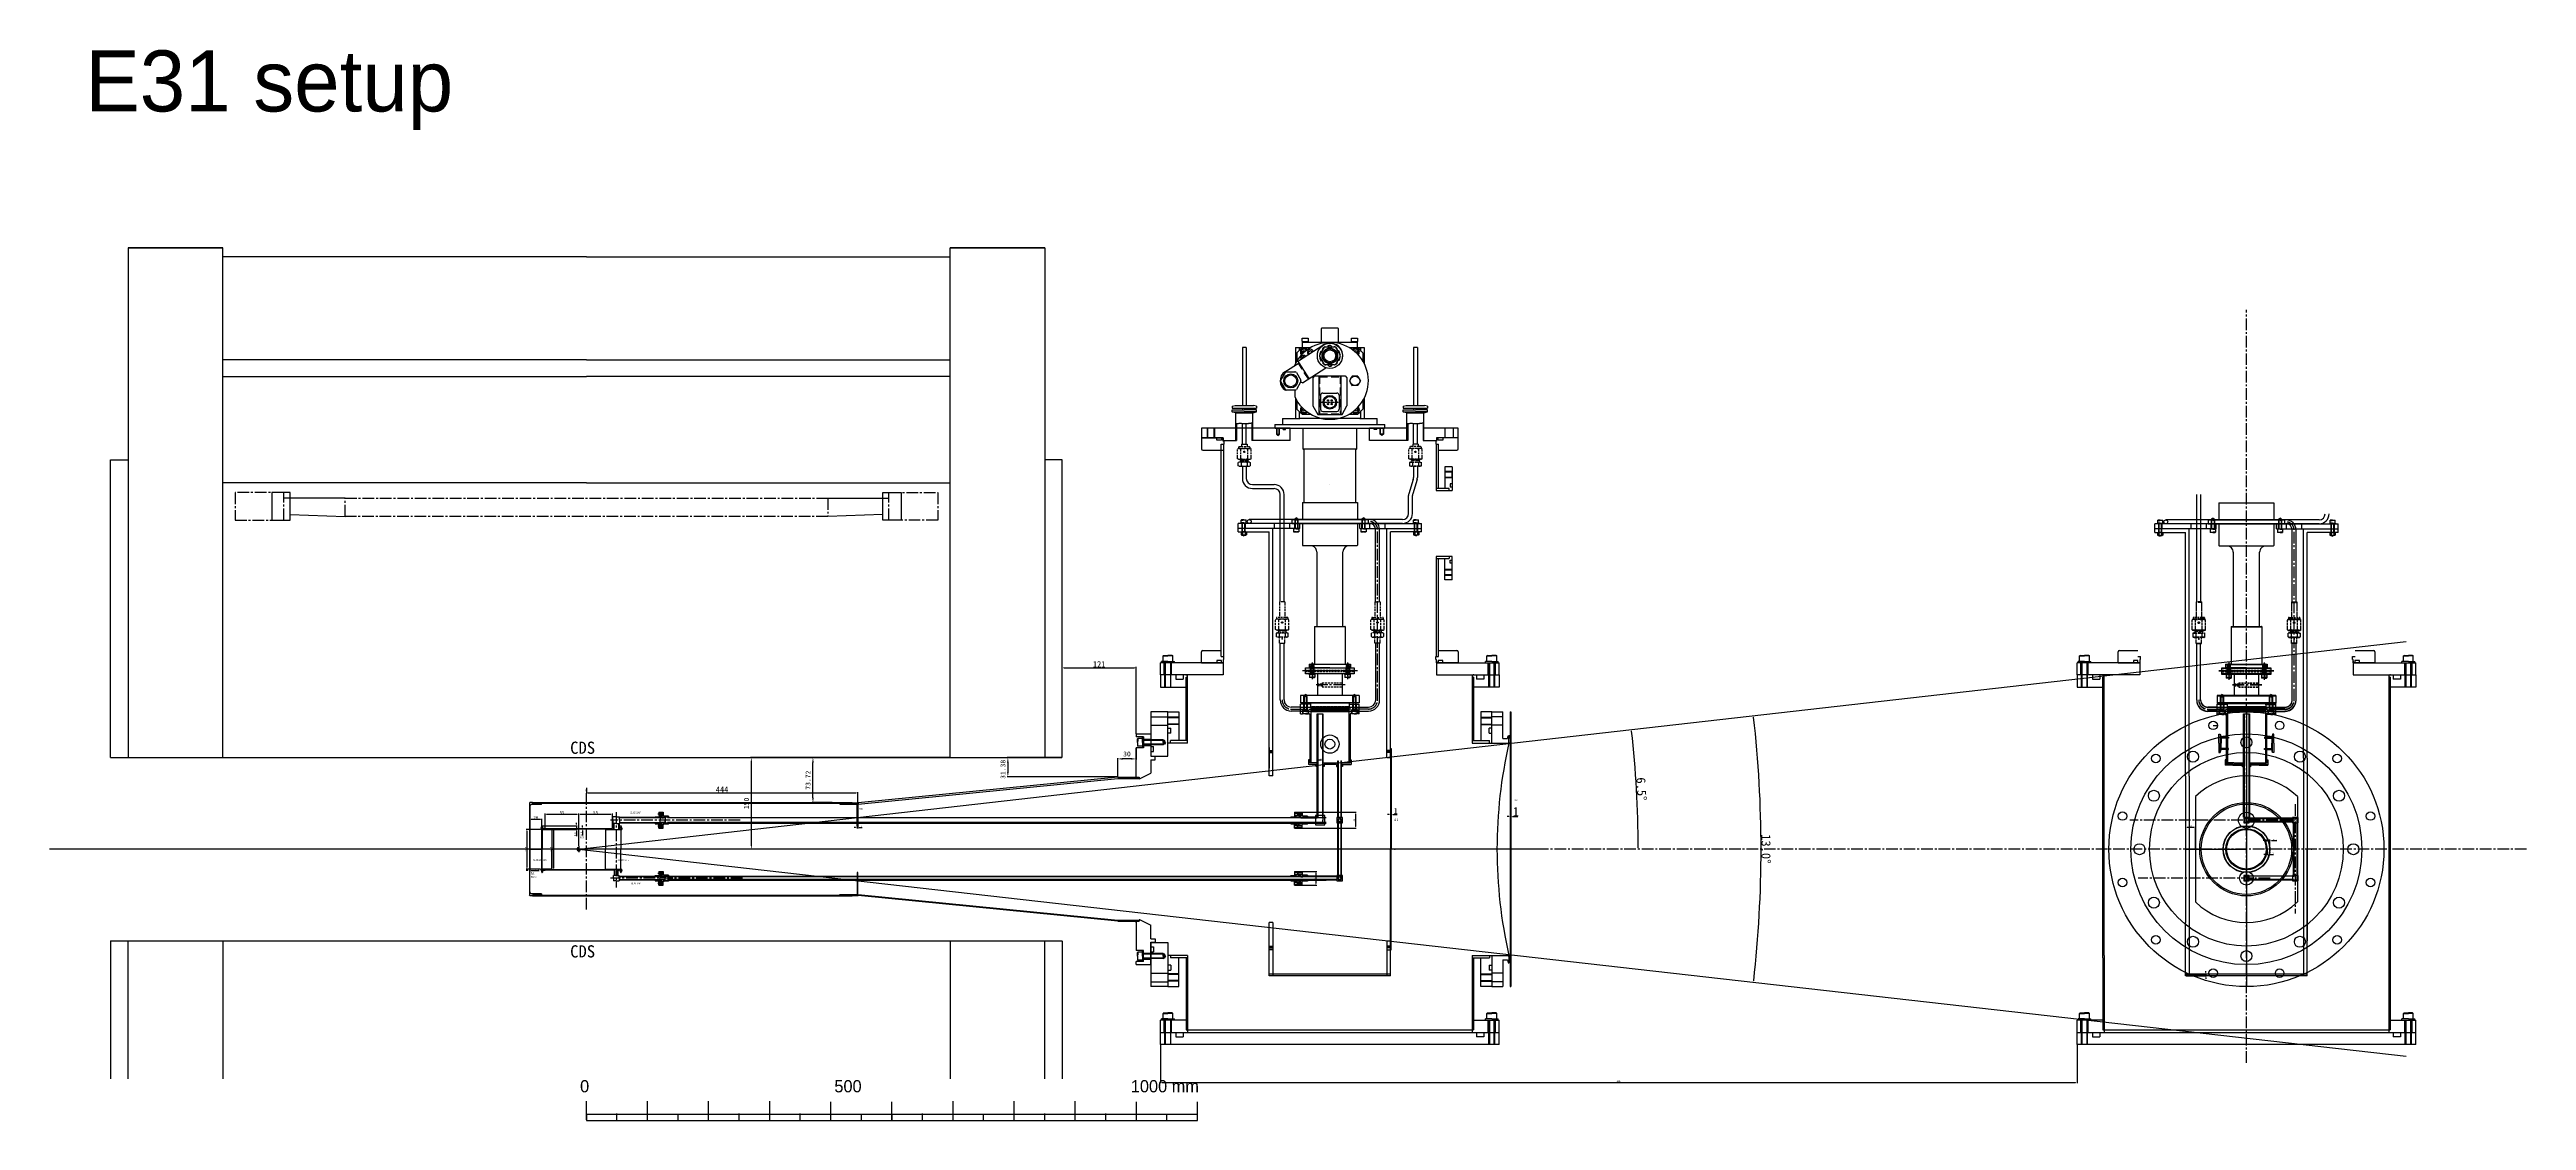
# Model space of a CAD drawing. Header units: millimetres. Extents: x 5013 to 9067, y 5076 to 6829.
import ezdxf

# ---------------------------------------------------------------- set-up
doc = ezdxf.new("R2010")
doc.units = ezdxf.units.MM
for name, pattern in [('AM_ISO09W050', [22.5, 6, -1.5, 3, -1.5, 3, -1.5, 6]), ('CENTER', [2, 1.25, -0.25, 0.25, -0.25]), ('CENTER2', [28.575, 19.05, -3.175, 3.175, -3.175]), ('DASHED', [19.05, 12.7, -6.35]), ('HIDDEN', [0.375, 0.25, -0.125]), ('HIDDEN2', [4.7625, 3.175, -1.5875])]:
    doc.linetypes.add(name, pattern=pattern)
doc.layers.add('1', color=3, linetype='Continuous')
doc.layers.add('CSLAYER17', color=7, linetype='Continuous')
doc.layers.add('AM_0', color=7, linetype='Continuous', lineweight=50)
doc.layers.add('AM_11', color=3, linetype='AM_ISO09W050', lineweight=25)
doc.dimstyles.new('ISO-25', dxfattribs={"dimtxt": 2.5, "dimasz": 2.5, "dimexe": 1.25, "dimexo": 0.625, "dimtad": 1, "dimdsep": 46, "dimtxsty": 'Standard', "dimcen": 2.5, "dimadec": 0, "dimazin": 0, "dimtfac": 1, "dimtmove": 0, "dimatfit": 3, "dimfxl": 1, "dimarcsym": 0})

# ---------------------------------------------------------------- blocks, each defined once
blk = doc.blocks.new('*D80')
at = {"color": 0, "lineweight": -2, "transparency": 16777216}
for p, q in [((6791.6, 5685.2), (6791.6, 5666.5)), ((6761.6, 5638.4), (6761.6, 5669)), ((6783.6, 5667.7), (6769.6, 5667.7))]:
    blk.add_line(p, q, dxfattribs=at)
at = {"color": 0, "transparency": 16777216}
for points in [[(6769.6, 5669.1), (6769.6, 5666.4), (6761.6, 5667.7)], [(6783.6, 5669.1), (6783.6, 5666.4), (6791.6, 5667.7)]]:
    blk.add_solid(points, dxfattribs=at)
at = {"layer": 'Defpoints', "color": 0, "transparency": 16777216}
for p in [(6791.6, 5685.8), (6761.6, 5667.7), (6761.6, 5637.8)]:
    blk.add_point(p, dxfattribs=at)
at = {"color": 0, "transparency": 16777216, "insert": (6776.6, 5675.7), "char_height": 8, "attachment_point": 5}
blk.add_mtext('30', dxfattribs=at)
blk = doc.blocks.new('*D81')
at = {"color": 0, "lineweight": -2, "transparency": 16777216}
for p, q in [((6670, 5669.8), (6580.4, 5669.8)), ((6761, 5638.4), (6580.4, 5638.4)), ((6581.7, 5661.8), (6581.7, 5646.4))]:
    blk.add_line(p, q, dxfattribs=at)
at = {"color": 0, "transparency": 16777216}
for points in [[(6580.3, 5661.8), (6583, 5661.8), (6581.7, 5669.8)], [(6580.3, 5646.4), (6583, 5646.4), (6581.7, 5638.4)]]:
    blk.add_solid(points, dxfattribs=at)
at = {"layer": 'Defpoints', "color": 0, "transparency": 16777216}
for p in [(6581.7, 5638.4), (6670.6, 5669.8), (6761.6, 5638.4)]:
    blk.add_point(p, dxfattribs=at)
at = {"color": 0, "transparency": 16777216, "insert": (6573.7, 5650.6), "char_height": 8, "attachment_point": 5, "rotation": 90}
blk.add_mtext('31.38', dxfattribs=at)
blk = doc.blocks.new('*D82')
at = {"color": 0, "lineweight": -2, "transparency": 16777216}
for p, q in [((6486.4, 5669.8), (6261.5, 5669.8)), ((6262.7, 5604.1), (6262.7, 5661.8)), ((6294.4, 5596.1), (6261.5, 5596.1))]:
    blk.add_line(p, q, dxfattribs=at)
at = {"color": 0, "transparency": 16777216}
for points in [[(6261.4, 5661.8), (6264, 5661.8), (6262.7, 5669.8)], [(6261.4, 5604.1), (6264, 5604.1), (6262.7, 5596.1)]]:
    blk.add_solid(points, dxfattribs=at)
at = {"layer": 'Defpoints', "color": 0, "transparency": 16777216}
for p in [(6262.7, 5669.8), (6487, 5669.8), (6295, 5596.1)]:
    blk.add_point(p, dxfattribs=at)
at = {"color": 0, "transparency": 16777216, "insert": (6254.7, 5632.9), "char_height": 8, "attachment_point": 5, "rotation": 90}
blk.add_mtext('73.72', dxfattribs=at)
blk = doc.blocks.new('*D83')
at = {"color": 0, "lineweight": -2, "transparency": 16777216}
for p, q in [((6262.1, 5669.8), (6160.7, 5669.8)), ((6161.9, 5527.8), (6161.9, 5661.8)), ((6163.6, 5519.8), (6160.7, 5519.8))]:
    blk.add_line(p, q, dxfattribs=at)
at = {"color": 0, "transparency": 16777216}
for points in [[(6160.6, 5661.8), (6163.2, 5661.8), (6161.9, 5669.8)], [(6160.6, 5527.8), (6163.2, 5527.8), (6161.9, 5519.8)]]:
    blk.add_solid(points, dxfattribs=at)
at = {"layer": 'Defpoints', "color": 0, "transparency": 16777216}
for p in [(6161.9, 5669.8), (6262.7, 5669.8), (6164.2, 5519.8)]:
    blk.add_point(p, dxfattribs=at)
at = {"color": 0, "transparency": 16777216, "insert": (6153.9, 5594.8), "char_height": 8, "attachment_point": 5, "rotation": 90}
blk.add_mtext('150', dxfattribs=at)
blk = doc.blocks.new('*G79')
at = {"layer": '1', "color": 7, "linetype": 'Continuous'}
for p, q in [((645.2, 1173.9), (645.2, 1191.9)), ((647.2, 1193.9), (677.4, 1193.9)), ((1033, 1193.9), (1063.2, 1193.9)), ((1065.2, 1191.9), (1065.2, 1173.9))]:
    blk.add_line(p, q, dxfattribs=at)
for centre, start, end in [((647.2, 1191.9), 90, 180), ((1063.2, 1191.9), 0, 90)]:
    blk.add_arc(centre, 2, start, end, dxfattribs=at)
blk = doc.blocks.new('*D84')
at = {"color": 0, "lineweight": -2, "transparency": 16777216}
for p, q in [((5798.6, 5519.2), (5798.6, 5483.5)), ((5799.2, 5519.2), (5799.2, 5483.5)), ((5796.1, 5484.8), (5793.6, 5484.8)), ((5798.6, 5484.8), (5799.2, 5484.8)), ((5801.7, 5484.8), (5814.5, 5484.8))]:
    blk.add_line(p, q, dxfattribs=at)
at = {"color": 0, "transparency": 16777216}
for points in [[(5796.1, 5485.2), (5796.1, 5484.4), (5798.6, 5484.8)], [(5801.7, 5485.2), (5801.7, 5484.4), (5799.2, 5484.8)]]:
    blk.add_solid(points, dxfattribs=at)
at = {"layer": 'Defpoints', "color": 0, "transparency": 16777216}
for p in [(5798.6, 5519.8), (5799.2, 5519.8), (5798.6, 5484.8)]:
    blk.add_point(p, dxfattribs=at)
at = {"color": 0, "transparency": 16777216, "insert": (5811.5, 5486.7), "char_height": 2.5, "attachment_point": 5}
blk.add_mtext('0.6', dxfattribs=at)
blk = doc.blocks.new('*D410')
at = {"color": 0, "lineweight": -2, "transparency": 16777216}
for p, q in [((6670.6, 5708.8), (6670.6, 5818.3)), ((6673.1, 5817.1), (6789.1, 5817.1)), ((6791.6, 5708.8), (6791.6, 5818.3))]:
    blk.add_line(p, q, dxfattribs=at)
at = {"color": 0, "transparency": 16777216}
for points in [[(6673.1, 5817.5), (6673.1, 5816.6), (6670.6, 5817.1)], [(6789.1, 5817.5), (6789.1, 5816.6), (6791.6, 5817.1)]]:
    blk.add_solid(points, dxfattribs=at)
at = {"layer": 'Defpoints', "color": 0, "transparency": 16777216}
for p in [(6791.6, 5817.1), (6670.6, 5708.2), (6791.6, 5708.2)]:
    blk.add_point(p, dxfattribs=at)
at = {"color": 0, "transparency": 16777216, "insert": (6731.1, 5822.7), "char_height": 10, "attachment_point": 5}
blk.add_mtext('121', dxfattribs=at)
blk = doc.blocks.new('*D411')
at = {"color": 0, "lineweight": -2, "transparency": 16777216}
for p, q in [((5799.2, 5520.4), (5799.2, 5569.8)), ((5816.7, 5568.6), (5801.7, 5568.6)), ((5819.2, 5520.4), (5819.2, 5569.8))]:
    blk.add_line(p, q, dxfattribs=at)
at = {"color": 0, "transparency": 16777216}
for points in [[(5801.7, 5569), (5801.7, 5568.1), (5799.2, 5568.6)], [(5816.7, 5569), (5816.7, 5568.1), (5819.2, 5568.6)]]:
    blk.add_solid(points, dxfattribs=at)
at = {"layer": 'Defpoints', "color": 0, "transparency": 16777216}
for p in [(5799.2, 5568.6), (5799.2, 5519.8), (5819.2, 5519.8)]:
    blk.add_point(p, dxfattribs=at)
at = {"color": 0, "transparency": 16777216, "insert": (5809.2, 5571.7), "char_height": 5, "attachment_point": 5}
blk.add_mtext('20', dxfattribs=at)
blk = doc.blocks.new('*D412')
at = {"color": 0, "lineweight": -2, "transparency": 16777216}
for p, q in [((5879.4, 5525.4), (5879.4, 5578.1)), ((5931.9, 5576.8), (5881.9, 5576.8)), ((5934.4, 5554.7), (5934.4, 5578.1))]:
    blk.add_line(p, q, dxfattribs=at)
at = {"color": 0, "transparency": 16777216}
for points in [[(5881.9, 5577.2), (5881.9, 5576.4), (5879.4, 5576.8)], [(5931.9, 5577.2), (5931.9, 5576.4), (5934.4, 5576.8)]]:
    blk.add_solid(points, dxfattribs=at)
at = {"layer": 'Defpoints', "color": 0, "transparency": 16777216}
for p in [(5879.4, 5576.8), (5934.4, 5554.1), (5879.4, 5524.8)]:
    blk.add_point(p, dxfattribs=at)
at = {"color": 0, "transparency": 16777216, "insert": (5906.9, 5579.9), "char_height": 5, "attachment_point": 5}
blk.add_mtext('55', dxfattribs=at)
blk = doc.blocks.new('*D413')
at = {"color": 0, "lineweight": -2, "transparency": 16777216}
for p, q in [((5824.4, 5554.7), (5824.4, 5578.1)), ((5876.9, 5576.8), (5826.9, 5576.8)), ((5879.4, 5526), (5879.4, 5578.1))]:
    blk.add_line(p, q, dxfattribs=at)
at = {"color": 0, "transparency": 16777216}
for points in [[(5826.9, 5577.2), (5826.9, 5576.4), (5824.4, 5576.8)], [(5876.9, 5577.2), (5876.9, 5576.4), (5879.4, 5576.8)]]:
    blk.add_solid(points, dxfattribs=at)
at = {"layer": 'Defpoints', "color": 0, "transparency": 16777216}
for p in [(5824.4, 5576.8), (5824.4, 5554.1), (5879.4, 5525.4)]:
    blk.add_point(p, dxfattribs=at)
at = {"color": 0, "transparency": 16777216, "insert": (5851.9, 5579.9), "char_height": 5, "attachment_point": 5}
blk.add_mtext('55', dxfattribs=at)
blk = doc.blocks.new('*D414')
at = {"color": 0, "lineweight": -2, "transparency": 16777216}
for p, q in [((5825, 5553.5), (5886.8, 5553.5)), ((5885.6, 5556), (5885.6, 5558.5)), ((5885.6, 5553.5), (5885.6, 5553.2)), ((5825, 5553.2), (5886.8, 5553.2)), ((5885.6, 5550.7), (5885.6, 5542.4))]:
    blk.add_line(p, q, dxfattribs=at)
at = {"color": 0, "transparency": 16777216}
for points in [[(5885.2, 5556), (5886, 5556), (5885.6, 5553.5)], [(5885.2, 5550.7), (5886, 5550.7), (5885.6, 5553.2)]]:
    blk.add_solid(points, dxfattribs=at)
at = {"layer": 'Defpoints', "color": 0, "transparency": 16777216}
for p in [(5824.4, 5553.5), (5824.4, 5553.2), (5885.6, 5553.2)]:
    blk.add_point(p, dxfattribs=at)
at = {"color": 0, "transparency": 16777216, "insert": (5883.7, 5545.3), "char_height": 2.5, "attachment_point": 5, "rotation": 90}
blk.add_mtext('0.3', dxfattribs=at)
blk = doc.blocks.new('*D415')
at = {"color": 0, "lineweight": -2, "transparency": 16777216}
for p, q in [((7208.1, 5684.2), (7208.1, 5575.4)), ((7209.1, 5684.2), (7209.1, 5575.4)), ((7205.6, 5576.7), (7203.1, 5576.7)), ((7208.1, 5576.7), (7209.1, 5576.7)), ((7211.6, 5576.7), (7218.7, 5576.7))]:
    blk.add_line(p, q, dxfattribs=at)
at = {"color": 0, "transparency": 16777216}
for points in [[(7205.6, 5577.1), (7205.6, 5576.2), (7208.1, 5576.7)], [(7211.6, 5577.1), (7211.6, 5576.2), (7209.1, 5576.7)]]:
    blk.add_solid(points, dxfattribs=at)
at = {"layer": 'Defpoints', "color": 0, "transparency": 16777216}
for p in [(7208.1, 5684.8), (7209.1, 5684.8), (7209.1, 5576.7)]:
    blk.add_point(p, dxfattribs=at)
at = {"color": 0, "transparency": 16777216, "insert": (7216.4, 5582.3), "char_height": 10, "attachment_point": 5}
blk.add_mtext('1', dxfattribs=at)
blk = doc.blocks.new('*D416')
at = {"color": 0, "lineweight": -2, "transparency": 16777216}
blk.add_arc((5879.4, 5519.8), 1733.9, 0.0826, 6.4074, dxfattribs=at)
at = {"color": 0, "transparency": 16777216}
for points in [[(7602, 5713.2), (7602.9, 5713.3), (7602.2, 5715.8)], [(7613.7, 5522.3), (7612.9, 5522.3), (7613.3, 5519.8)]]:
    blk.add_solid(points, dxfattribs=at)
at = {"layer": 'Defpoints', "color": 0, "transparency": 16777216}
for p in [(8870.2, 5860), (7612.1, 5585.2), (5016.9, 5519.8), (5879.4, 5519.8), (7666.9, 5519.8)]:
    blk.add_point(p, dxfattribs=at)
at = {"color": 0, "transparency": 16777216, "insert": (7618.6, 5618.4), "char_height": 15, "attachment_point": 5, "rotation": 273.245}
blk.add_mtext('6.5°', dxfattribs=at)
blk = doc.blocks.new('*D417')
at = {"color": 0, "lineweight": -2, "transparency": 16777216}
blk.add_arc((5879.4, 5519.8), 1934.9, 353.6077, 6.4159, dxfattribs=at)
at = {"color": 0, "transparency": 16777216}
for points in [[(7801.8, 5736), (7802.6, 5736.1), (7801.9, 5738.5)], [(7802.7, 5304.3), (7801.9, 5304.4), (7802, 5301.9)]]:
    blk.add_solid(points, dxfattribs=at)
at = {"layer": 'Defpoints', "color": 0, "transparency": 16777216}
for p in [(8870.2, 5860), (5879.4, 5519.8), (5879.4, 5519.8), (7812.9, 5447.3), (8870.2, 5180.8)]:
    blk.add_point(p, dxfattribs=at)
at = {"color": 0, "transparency": 16777216, "insert": (7822.4, 5520.2), "char_height": 15, "attachment_point": 5, "rotation": 270.0118}
blk.add_mtext('13.0°', dxfattribs=at)
blk = doc.blocks.new('*D418')
at = {"color": 0, "lineweight": -2, "transparency": 16777216}
for p, q in [((5892, 5620.4), (5892, 5610.8)), ((5894.5, 5612), (6333.5, 5612)), ((6336, 5594.4), (6336, 5613.3))]:
    blk.add_line(p, q, dxfattribs=at)
at = {"color": 0, "transparency": 16777216}
for points in [[(5894.5, 5612.4), (5894.5, 5611.6), (5892, 5612)], [(6333.5, 5612.4), (6333.5, 5611.6), (6336, 5612)]]:
    blk.add_solid(points, dxfattribs=at)
at = {"layer": 'Defpoints', "color": 0, "transparency": 16777216}
for p in [(5892, 5621), (6336, 5612), (6336, 5593.8)]:
    blk.add_point(p, dxfattribs=at)
at = {"color": 0, "transparency": 16777216, "insert": (6114, 5617.6), "char_height": 10, "attachment_point": 5}
blk.add_mtext('444', dxfattribs=at)
blk = doc.blocks.new('*D419')
at = {"color": 0, "lineweight": -2, "transparency": 16777216}
for p, q in [((6332.5, 5555.2), (6330, 5555.2)), ((6335, 5557.2), (6335, 5553.9)), ((6335, 5555.2), (6336, 5555.2)), ((6336, 5557.2), (6336, 5553.9)), ((6338.5, 5555.2), (6343.1, 5555.2))]:
    blk.add_line(p, q, dxfattribs=at)
at = {"color": 0, "transparency": 16777216}
for points in [[(6332.5, 5555.6), (6332.5, 5554.7), (6335, 5555.2)], [(6338.5, 5555.6), (6338.5, 5554.7), (6336, 5555.2)]]:
    blk.add_solid(points, dxfattribs=at)
at = {"layer": 'Defpoints', "color": 0, "transparency": 16777216}
for p in [(6335, 5557.8), (6336, 5557.8), (6336, 5555.2)]:
    blk.add_point(p, dxfattribs=at)
at = {"color": 0, "transparency": 16777216, "insert": (6342.1, 5557), "char_height": 2.5, "attachment_point": 5}
blk.add_mtext('1', dxfattribs=at)
blk = doc.blocks.new('*D420')
at = {"color": 0, "lineweight": -2, "transparency": 16777216}
for p, q in [((7403.9, 5744.2), (7403.9, 5572)), ((7404.9, 5744.2), (7404.9, 5572)), ((7401.4, 5573.2), (7398.9, 5573.2)), ((7403.9, 5573.2), (7404.9, 5573.2)), ((7407.4, 5573.2), (7416.2, 5573.2))]:
    blk.add_line(p, q, dxfattribs=at)
at = {"color": 0, "transparency": 16777216}
for points in [[(7401.4, 5573.6), (7401.4, 5572.8), (7403.9, 5573.2)], [(7407.4, 5573.6), (7407.4, 5572.8), (7404.9, 5573.2)]]:
    blk.add_solid(points, dxfattribs=at)
at = {"layer": 'Defpoints', "color": 0, "transparency": 16777216}
for p in [(7403.9, 5744.8), (7404.9, 5744.8), (7404.9, 5573.2)]:
    blk.add_point(p, dxfattribs=at)
at = {"color": 0, "transparency": 16777216, "insert": (7413, 5581.3), "char_height": 15, "attachment_point": 5}
blk.add_mtext('1', dxfattribs=at)
blk = doc.blocks.new('*D421')
at = {"color": 0, "lineweight": -2, "transparency": 16777216}
for p, q in [((8509.8, 5315.3), (8543.5, 5315.3)), ((8509.8, 5312.3), (8543.5, 5312.3)), ((8542.2, 5317.8), (8542.2, 5320.3)), ((8542.2, 5315.3), (8542.2, 5312.3)), ((8542.2, 5309.8), (8542.2, 5307.3))]:
    blk.add_line(p, q, dxfattribs=at)
at = {"color": 0, "transparency": 16777216}
for points in [[(8541.8, 5317.8), (8542.7, 5317.8), (8542.2, 5315.3)], [(8541.8, 5309.8), (8542.7, 5309.8), (8542.2, 5312.3)]]:
    blk.add_solid(points, dxfattribs=at)
at = {"layer": 'Defpoints', "color": 0, "transparency": 16777216}
for p in [(8509.2, 5315.3), (8509.2, 5312.3), (8542.2, 5312.3)]:
    blk.add_point(p, dxfattribs=at)
at = {"color": 0, "transparency": 16777216, "insert": (8540.4, 5313.8), "char_height": 2.5, "attachment_point": 5, "rotation": 90}
blk.add_mtext('3', dxfattribs=at)
blk = doc.blocks.new('*D422')
at = {"color": 0, "lineweight": -2, "transparency": 16777216}
for p, q in [((6831.6, 5199.2), (6831.6, 5136.7)), ((8331.6, 5199.2), (8331.6, 5136.7)), ((6834.1, 5138), (8329.1, 5138))]:
    blk.add_line(p, q, dxfattribs=at)
at = {"color": 0, "transparency": 16777216}
for points in [[(6834.1, 5138.4), (6834.1, 5137.6), (6831.6, 5138)], [(8329.1, 5138.4), (8329.1, 5137.6), (8331.6, 5138)]]:
    blk.add_solid(points, dxfattribs=at)
at = {"layer": 'Defpoints', "color": 0, "transparency": 16777216}
for p in [(6831.6, 5199.8), (8331.6, 5199.8), (8331.6, 5138)]:
    blk.add_point(p, dxfattribs=at)
at = {"color": 0, "transparency": 16777216, "insert": (7581.6, 5139.9), "char_height": 2.5, "attachment_point": 5}
blk.add_mtext('1500', dxfattribs=at)
blk = doc.blocks.new('*D423')
at = {"color": 0, "lineweight": -2, "transparency": 16777216}
for p, q in [((8509.2, 5520.4), (8509.2, 5557.1)), ((8511.7, 5555.9), (8522.7, 5555.9)), ((8525.2, 5520.4), (8525.2, 5557.1))]:
    blk.add_line(p, q, dxfattribs=at)
at = {"color": 0, "transparency": 16777216}
for points in [[(8511.7, 5556.3), (8511.7, 5555.4), (8509.2, 5555.9)], [(8522.7, 5556.3), (8522.7, 5555.4), (8525.2, 5555.9)]]:
    blk.add_solid(points, dxfattribs=at)
at = {"layer": 'Defpoints', "color": 0, "transparency": 16777216}
for p in [(8525.2, 5555.9), (8509.2, 5519.8), (8525.2, 5519.8)]:
    blk.add_point(p, dxfattribs=at)
at = {"color": 0, "transparency": 16777216, "insert": (8517.2, 5557.7), "char_height": 2.5, "attachment_point": 5}
blk.add_mtext('16', dxfattribs=at)
blk = doc.blocks.new('*D424')
at = {"color": 0, "lineweight": -2, "transparency": 16777216}
for p, q in [((7087.9, 5661.9), (7087.9, 5667.3)), ((7090.4, 5666.1), (7094.9, 5666.1)), ((7097.4, 5661.9), (7097.4, 5667.3))]:
    blk.add_line(p, q, dxfattribs=at)
at = {"color": 0, "transparency": 16777216}
for points in [[(7090.4, 5666.5), (7090.4, 5665.7), (7087.9, 5666.1)], [(7094.9, 5666.5), (7094.9, 5665.7), (7097.4, 5666.1)]]:
    blk.add_solid(points, dxfattribs=at)
at = {"layer": 'Defpoints', "color": 0, "transparency": 16777216}
for p in [(7087.9, 5661.3), (7097.4, 5666.1), (7097.4, 5661.3)]:
    blk.add_point(p, dxfattribs=at)
at = {"color": 0, "transparency": 16777216, "insert": (7092.6, 5668), "char_height": 2.5, "attachment_point": 5}
blk.add_mtext('9.53', dxfattribs=at)
blk = doc.blocks.new('*D425')
at = {"color": 0, "lineweight": -2, "transparency": 16777216}
for p, q in [((7063.8, 5580.3), (7151.7, 5580.3)), ((7063.8, 5554.3), (7151.7, 5554.3)), ((7150.4, 5577.8), (7150.4, 5556.8))]:
    blk.add_line(p, q, dxfattribs=at)
at = {"color": 0, "transparency": 16777216}
for points in [[(7150, 5577.8), (7150.8, 5577.8), (7150.4, 5580.3)], [(7150, 5556.8), (7150.8, 5556.8), (7150.4, 5554.3)]]:
    blk.add_solid(points, dxfattribs=at)
at = {"layer": 'Defpoints', "color": 0, "transparency": 16777216}
for p in [(7063.1, 5580.3), (7063.1, 5554.3), (7150.4, 5554.3)]:
    blk.add_point(p, dxfattribs=at)
at = {"color": 0, "transparency": 16777216, "insert": (7148.5, 5567.3), "char_height": 2.5, "attachment_point": 5, "rotation": 90}
blk.add_mtext('26', dxfattribs=at)
blk = doc.blocks.new('*D426')
at = {"color": 0, "lineweight": -2, "transparency": 16777216}
for p, q in [((7063.8, 5483.5), (7087.1, 5483.5)), ((7085.8, 5481), (7085.8, 5463.6)), ((7063.8, 5461.1), (7087.1, 5461.1))]:
    blk.add_line(p, q, dxfattribs=at)
at = {"color": 0, "transparency": 16777216}
for points in [[(7085.4, 5481), (7086.3, 5481), (7085.8, 5483.5)], [(7085.4, 5463.6), (7086.3, 5463.6), (7085.8, 5461.1)]]:
    blk.add_solid(points, dxfattribs=at)
at = {"layer": 'Defpoints', "color": 0, "transparency": 16777216}
for p in [(7063.1, 5483.5), (7063.1, 5461.1), (7085.8, 5461.1)]:
    blk.add_point(p, dxfattribs=at)
at = {"color": 0, "transparency": 16777216, "insert": (7084, 5472.3), "char_height": 2.5, "attachment_point": 5, "rotation": 90}
blk.add_mtext('22.4', dxfattribs=at)
blk = doc.blocks.new('*D427')
at = {"color": 0, "lineweight": -2, "transparency": 16777216}
for p, q in [((5817.1, 5552.2), (5793.3, 5552.2)), ((5794.6, 5549.7), (5794.6, 5489.8)), ((5817.1, 5487.3), (5793.3, 5487.3))]:
    blk.add_line(p, q, dxfattribs=at)
at = {"color": 0, "transparency": 16777216}
for points in [[(5794.2, 5549.7), (5795, 5549.7), (5794.6, 5552.2)], [(5794.2, 5489.8), (5795, 5489.8), (5794.6, 5487.3)]]:
    blk.add_solid(points, dxfattribs=at)
at = {"layer": 'Defpoints', "color": 0, "transparency": 16777216}
for p in [(5817.7, 5552.2), (5794.6, 5487.3), (5817.7, 5487.3)]:
    blk.add_point(p, dxfattribs=at)
at = {"color": 0, "transparency": 16777216, "insert": (5792.7, 5519.8), "char_height": 2.5, "attachment_point": 5, "rotation": 90}
blk.add_mtext('64.9', dxfattribs=at)
blk = doc.blocks.new('*D428')
at = {"color": 0, "lineweight": -2, "transparency": 16777216}
for p, q in [((5835.4, 5550.7), (5835.4, 5488.8)), ((5836, 5553.2), (5836.6, 5553.2)), ((5836, 5486.3), (5836.6, 5486.3))]:
    blk.add_line(p, q, dxfattribs=at)
at = {"color": 0, "transparency": 16777216}
for points in [[(5835, 5550.7), (5835.8, 5550.7), (5835.4, 5553.2)], [(5835, 5488.8), (5835.8, 5488.8), (5835.4, 5486.3)]]:
    blk.add_solid(points, dxfattribs=at)
at = {"layer": 'Defpoints', "color": 0, "transparency": 16777216}
for p in [(5835.4, 5553.2), (5835.4, 5486.3), (5835.4, 5486.3)]:
    blk.add_point(p, dxfattribs=at)
at = {"color": 0, "transparency": 16777216, "insert": (5833.5, 5519.8), "char_height": 2.5, "attachment_point": 5, "rotation": 90}
blk.add_mtext('66.9', dxfattribs=at)
blk = doc.blocks.new('*D429')
at = {"color": 0, "lineweight": -2, "transparency": 16777216}
for p, q in [((5828.4, 5553.5), (5839.7, 5553.5)), ((5838.4, 5488.5), (5838.4, 5551)), ((5825, 5486), (5839.7, 5486))]:
    blk.add_line(p, q, dxfattribs=at)
at = {"color": 0, "transparency": 16777216}
for points in [[(5838, 5551), (5838.9, 5551), (5838.4, 5553.5)], [(5838, 5488.5), (5838.9, 5488.5), (5838.4, 5486)]]:
    blk.add_solid(points, dxfattribs=at)
at = {"layer": 'Defpoints', "color": 0, "transparency": 16777216}
for p in [(5827.8, 5553.5), (5838.4, 5553.5), (5824.4, 5486)]:
    blk.add_point(p, dxfattribs=at)
at = {"color": 0, "transparency": 16777216, "insert": (5836.6, 5519.8), "char_height": 2.5, "attachment_point": 5, "rotation": 90}
blk.add_mtext('67.5', dxfattribs=at)
blk = doc.blocks.new('*D430')
at = {"color": 0, "lineweight": -2, "transparency": 16777216}
for p, q in [((8642.1, 5519.2), (8642.1, 5509.8)), ((8642.4, 5519.2), (8642.4, 5509.8)), ((8639.6, 5511), (8637.1, 5511)), ((8642.1, 5511), (8642.4, 5511)), ((8644.9, 5511), (8653.2, 5511))]:
    blk.add_line(p, q, dxfattribs=at)
at = {"color": 0, "transparency": 16777216}
for points in [[(8639.6, 5511.5), (8639.6, 5510.6), (8642.1, 5511)], [(8644.9, 5511.5), (8644.9, 5510.6), (8642.4, 5511)]]:
    blk.add_solid(points, dxfattribs=at)
at = {"layer": 'Defpoints', "color": 0, "transparency": 16777216}
for p in [(8642.1, 5519.8), (8642.4, 5519.8), (8642.4, 5511)]:
    blk.add_point(p, dxfattribs=at)
at = {"color": 0, "transparency": 16777216, "insert": (8650.3, 5512.9), "char_height": 2.5, "attachment_point": 5}
blk.add_mtext('0.3', dxfattribs=at)
blk = doc.blocks.new('*U431')
at = {"color": 0}
blk.add_circle((0, 0), 9, dxfattribs=at)
blk = doc.blocks.new('*U432')
at = {"color": 0, "linetype": 'ByBlock', "lineweight": -2, "transparency": 16777216}
for p, rotation in [((8521.1, 5671.3), 29.99999999999998), ((8696.1, 5671.3), 329.9999999999999), ((8457.1, 5607.3), 59.99999999999999), ((8760.2, 5607.3), 299.9999999999999), ((8433.6, 5519.8), 89.99999999999997), ((8783.6, 5519.8), 270), ((8457.1, 5432.3), 120), ((8760.2, 5432.3), 240), ((8521.1, 5368.2), 150), ((8608.6, 5344.8), 180), ((8696.1, 5368.2), 209.9999999999999)]:
    blk.add_blockref('*U431', p, dxfattribs=dict(at, rotation=rotation))
blk.add_blockref('*U431', (8608.6, 5694.8), dxfattribs=at)
blk = doc.blocks.new('*U433')
at = {"color": 0}
blk.add_circle((0, 0), 7, dxfattribs=at)
blk = doc.blocks.new('*U434')
at = {"color": 0, "linetype": 'ByBlock', "lineweight": -2, "transparency": 16777216}
blk.add_blockref('*U433', (8554.3, 5722.6), dxfattribs=at)
for p, rotation in [((8663, 5722.6), 329.9999999999999), ((8460.2, 5668.3), 30), ((8757.1, 5668.3), 300.0000000000001), ((8405.8, 5574.1), 60.00000000000003), ((8811.5, 5574.1), 270.0000000000001), ((8405.8, 5465.4), 90), ((8811.5, 5465.4), 239.9999999999999), ((8460.2, 5371.3), 120), ((8757.1, 5371.3), 210), ((8554.3, 5316.9), 150), ((8663, 5316.9), 180)]:
    blk.add_blockref('*U433', p, dxfattribs=dict(at, rotation=rotation))
blk = doc.blocks.new('*D435')
at = {"color": 0, "lineweight": -2, "transparency": 16777216}
for p, q in [((5819.9, 5558.1), (5876.7, 5558.1)), ((5875.5, 5560.6), (5875.5, 5563.1)), ((5875.5, 5558.1), (5875.5, 5552.2)), ((5820, 5552.2), (5876.7, 5552.2)), ((5875.5, 5549.7), (5875.5, 5541))]:
    blk.add_line(p, q, dxfattribs=at)
at = {"color": 0, "transparency": 16777216}
for points in [[(5875.1, 5560.6), (5875.9, 5560.6), (5875.5, 5558.1)], [(5875.1, 5549.7), (5875.9, 5549.7), (5875.5, 5552.2)]]:
    blk.add_solid(points, dxfattribs=at)
at = {"layer": 'Defpoints', "color": 0, "transparency": 16777216}
for p in [(5819.3, 5558.1), (5819.4, 5552.2), (5875.5, 5552.2)]:
    blk.add_point(p, dxfattribs=at)
at = {"color": 0, "transparency": 16777216, "insert": (5873.6, 5544.1), "char_height": 2.5, "attachment_point": 5, "rotation": 90}
blk.add_mtext('5.9', dxfattribs=at)
blk = doc.blocks.new('*D436')
at = {"color": 0, "lineweight": -2, "transparency": 16777216}
for p, q in [((8638.6, 5534.2), (8636.1, 5534.2)), ((8641.1, 5520.4), (8641.1, 5535.5)), ((8641.1, 5534.2), (8647, 5534.2)), ((8647, 5520.4), (8647, 5535.5)), ((8649.5, 5534.2), (8658.2, 5534.2))]:
    blk.add_line(p, q, dxfattribs=at)
at = {"color": 0, "transparency": 16777216}
for points in [[(8638.6, 5534.6), (8638.6, 5533.8), (8641.1, 5534.2)], [(8649.5, 5534.6), (8649.5, 5533.8), (8647, 5534.2)]]:
    blk.add_solid(points, dxfattribs=at)
at = {"layer": 'Defpoints', "color": 0, "transparency": 16777216}
for p in [(8641.1, 5519.8), (8647, 5534.2), (8647, 5519.8)]:
    blk.add_point(p, dxfattribs=at)
at = {"color": 0, "transparency": 16777216, "insert": (8655.1, 5536.1), "char_height": 2.5, "attachment_point": 5}
blk.add_mtext('5.9', dxfattribs=at)

msp = doc.modelspace()

# ---------------------------------------------------------------- linework, layer by layer
at = {"color": 9}
for p, q in [((5142.01, 6504.789), (5142.01, 5669.789)), ((5142.01, 6504.789), (5297.01, 6504.789)), ((5297.01, 6504.789), (5142.01, 6504.789)), ((5297.01, 5669.789), (5297.01, 6504.789)), ((5892.01, 6489.789), (5297.01, 6489.789)), ((5892.01, 6489.789), (6487.01, 6489.789)), ((6487.01, 5669.789), (6487.01, 6504.789)), ((6642.01, 6504.789), (6487.01, 6504.789)), ((6487.01, 6504.789), (6642.01, 6504.789)), ((6642.01, 6504.789), (6642.01, 5669.789)), ((5892.01, 6321.145), (5297.01, 6321.145)), ((5297.01, 6293.877), (5892.01, 6293.877)), ((5892.01, 6321.145), (6487.01, 6321.145)), ((6487.01, 6293.877), (5892.01, 6293.877)), ((5113.371, 5669.789), (5113.371, 6157.284)), ((5113.371, 6157.284), (5142.01, 6157.284)), ((5142.01, 6157.284), (5142.01, 5669.789)), ((6642.01, 6157.284), (6642.01, 5669.789)), ((6670.649, 6157.284), (6642.01, 6157.284)), ((6670.649, 5669.789), (6670.649, 6157.284)), ((5892.01, 6119.789), (5297.01, 6119.789)), ((5892.01, 6119.789), (6487.01, 6119.789)), ((6012.575, 5571.289), (6012.575, 5567.289)), ((6012.575, 5563.289), (6012.575, 5567.289)), ((6020.875, 5571.289), (6020.875, 5567.289)), ((6020.875, 5571.089), (6020.875, 5563.489)), ((6020.875, 5563.289), (6020.875, 5567.289)), ((6012.575, 5474.573), (6012.575, 5472.288)), ((6012.575, 5470.001), (6012.575, 5472.288)), ((6020.875, 5474.788), (6020.875, 5472.288)), ((6020.875, 5469.788), (6020.875, 5472.288)), ((5113.371, 5369.789), (5113.371, 5143.657)), ((5142.01, 5143.657), (5142.01, 5369.789)), ((6487.01, 5369.789), (6487.01, 5143.657)), ((6642.01, 5143.657), (6642.01, 5369.789)), ((6670.649, 5369.789), (6670.649, 5143.657))]:
    msp.add_line(p, q, dxfattribs=at)
at = {"color": 30, "linetype": 'CENTER2'}
for p, q in [((8608.649, 5169.789), (8608.649, 6403.289)), ((5892.01, 5420.995), (5892.01, 5620.995)), ((7452.265, 5519.789), (5013.371, 5519.789)), ((9066.91, 5519.789), (5016.911, 5519.789))]:
    msp.add_line(p, q, dxfattribs=at)
at = {"color": 0}
for p, q in [((6965.451, 6341.289), (6965.451, 6246.629)), ((6971.851, 6341.289), (6965.451, 6341.289)), ((6971.851, 6341.289), (6971.851, 6246.629)), ((7245.449, 6341.289), (7245.449, 6246.629)), ((7251.849, 6341.289), (7245.449, 6341.289)), ((7251.849, 6341.289), (7251.849, 6246.629)), ((6948.651, 6245.289), (6953.651, 6246.629)), ((6948.651, 6245.289), (6948.651, 6242.289)), ((6953.651, 6246.629), (6983.651, 6246.629)), ((6988.651, 6245.289), (6983.651, 6246.629)), ((6988.651, 6245.289), (6988.651, 6242.289)), ((7228.649, 6245.289), (7233.649, 6246.629)), ((7228.649, 6245.289), (7228.649, 6242.289)), ((7233.649, 6246.629), (7263.649, 6246.629)), ((7268.649, 6245.289), (7263.649, 6246.629)), ((7268.649, 6245.289), (7268.649, 6242.289)), ((6948.651, 6242.289), (6988.651, 6242.289)), ((6965.449, 6183.289), (6965.449, 6217.029)), ((6965.451, 6242.289), (6965.451, 6239.289)), ((6971.849, 6183.289), (6971.849, 6217.16)), ((6971.851, 6242.289), (6971.851, 6239.289)), ((7032.051, 6206.889), (7032.051, 6209.289)), ((7036.154, 6206.889), (7036.154, 6209.289)), ((7234.649, 6209.289), (7173.649, 6209.289)), ((7181.145, 6206.889), (7181.145, 6209.289)), ((7185.248, 6206.889), (7185.248, 6209.289)), ((7228.649, 6242.289), (7268.649, 6242.289)), ((7245.449, 6242.289), (7245.449, 6239.289)), ((7245.449, 6183.289), (7245.449, 6217.16)), ((7251.849, 6242.289), (7251.849, 6239.289)), ((7251.849, 6183.289), (7251.849, 6217.029)), ((6964.25, 6183.289), (6973.05, 6183.289)), ((7043.649, 6189.289), (6981.211, 6189.289)), ((7236.089, 6189.289), (7173.649, 6189.289)), ((7253.049, 6183.289), (7244.249, 6183.289)), ((6965.449, 6146.889), (6965.449, 6126.889)), ((6971.849, 6146.889), (6971.849, 6126.889)), ((7245.02, 6125.471), (7237.88, 6101.91)), ((7251.42, 6125.471), (7244.28, 6101.908)), ((7245.449, 6146.889), (7245.449, 6128.371)), ((7251.849, 6146.889), (7251.849, 6128.371)), ((7308.649, 6145.789), (7296.649, 6145.789)), ((7308.649, 6145.789), (7308.649, 6107.289)), ((5497.01, 6094.789), (5397.01, 6094.789)), ((6287.01, 6094.789), (6387.01, 6094.789)), ((6981.849, 6116.889), (7017.452, 6116.889)), ((6981.849, 6110.489), (7017.452, 6110.489)), ((7027.45, 5924.689), (7027.45, 6100.489)), ((7033.85, 5924.689), (7033.85, 6100.491)), ((7237.45, 6069.684), (7237.45, 6099.01)), ((7243.85, 6069.689), (7243.85, 6099.008)), ((7303.649, 6107.289), (7303.649, 6110.439)), ((8527.45, 5924.689), (8527.45, 6100.489)), ((8533.85, 5924.689), (8533.85, 6100.491)), ((5407.01, 6067.789), (5497.01, 6064.789)), ((6377.01, 6067.789), (6287.01, 6064.789)), ((6958.649, 6045.289), (6958.649, 6053.289)), ((7059.349, 6053.289), (6958.649, 6053.289)), ((7059.349, 6045.289), (6958.649, 6045.289)), ((6958.649, 6039.289), (6958.649, 6045.289)), ((6972.399, 6053.289), (6962.899, 6053.289)), ((6965.049, 6053.289), (6965.049, 6045.289)), ((6965.049, 6045.289), (6965.049, 6039.289)), ((6970.249, 6053.289), (6970.249, 6045.289)), ((6970.249, 6039.289), (6970.249, 6045.289)), ((7227.45, 6059.689), (6976.649, 6059.691)), ((7227.459, 6053.289), (6976.649, 6053.289)), ((7018.151, 6045.289), (7018.151, 6053.289)), ((7043.151, 6045.289), (7043.151, 6053.289)), ((7048.899, 6045.289), (7058.399, 6045.289)), ((7051.149, 6053.289), (7051.149, 6046.789)), ((7051.149, 6045.289), (7051.149, 6053.289)), ((7051.649, 6053.289), (7051.649, 6045.289)), ((7055.649, 6053.289), (7055.649, 6045.289)), ((7056.149, 6053.289), (7056.149, 6046.789)), ((7056.149, 6045.289), (7056.149, 6053.289)), ((7059.349, 6045.289), (7059.349, 6053.289)), ((7157.949, 6045.289), (7157.949, 6053.289)), ((7157.949, 6053.289), (7258.649, 6053.289)), ((7157.949, 6045.289), (7258.649, 6045.289)), ((7158.899, 6045.289), (7168.399, 6045.289)), ((7161.149, 6053.289), (7161.149, 6046.789)), ((7161.149, 6045.289), (7161.149, 6053.289)), ((7161.649, 6053.289), (7161.649, 6045.289)), ((7165.649, 6053.289), (7165.649, 6045.289)), ((7166.149, 6053.289), (7166.149, 6046.789)), ((7166.149, 6045.289), (7166.149, 6053.289)), ((7174.148, 6045.289), (7174.148, 6053.289)), ((7183.448, 5924.689), (7183.449, 6043.315)), ((7189.848, 5924.689), (7189.849, 6043.327)), ((7199.148, 6045.289), (7199.148, 6053.289)), ((7244.899, 6053.289), (7254.399, 6053.289)), ((7247.049, 6053.289), (7247.049, 6045.289)), ((7247.049, 6053.289), (7247.049, 6045.289)), ((7247.049, 6039.289), (7247.049, 6045.289)), ((7247.049, 6039.289), (7247.049, 6045.289)), ((7252.249, 6053.289), (7252.249, 6045.289)), ((7252.249, 6053.289), (7252.249, 6045.289)), ((7252.249, 6039.289), (7252.249, 6045.289)), ((7252.249, 6045.289), (7252.249, 6039.289)), ((7258.649, 6045.289), (7258.649, 6053.289)), ((7258.649, 6039.289), (7258.649, 6045.289)), ((8458.649, 6044.664), (8458.649, 6052.664)), ((8559.349, 6052.664), (8458.649, 6052.664)), ((8559.349, 6044.664), (8458.649, 6044.664)), ((8458.649, 6038.664), (8458.649, 6044.664)), ((8472.399, 6052.664), (8462.899, 6052.664)), ((8465.049, 6052.664), (8465.049, 6044.664)), ((8465.049, 6044.664), (8465.049, 6038.664)), ((8470.249, 6052.664), (8470.249, 6044.664)), ((8470.249, 6038.664), (8470.249, 6044.664)), ((8727.45, 6059.064), (8476.649, 6059.066)), ((8727.459, 6052.664), (8476.649, 6052.664)), ((8518.151, 6044.664), (8518.151, 6052.664)), ((8543.151, 6044.664), (8543.151, 6052.664)), ((8548.899, 6044.664), (8558.399, 6044.664)), ((8551.149, 6052.664), (8551.149, 6046.164)), ((8551.149, 6044.664), (8551.149, 6052.664)), ((8551.649, 6052.664), (8551.649, 6044.664)), ((8555.649, 6052.664), (8555.649, 6044.664)), ((8556.149, 6052.664), (8556.149, 6046.164)), ((8556.149, 6044.664), (8556.149, 6052.664)), ((8559.349, 6044.664), (8559.349, 6052.664)), ((8657.949, 6044.664), (8657.949, 6052.664)), ((8657.949, 6052.664), (8758.649, 6052.664)), ((8657.949, 6044.664), (8758.649, 6044.664)), ((8658.899, 6044.664), (8668.399, 6044.664)), ((8661.149, 6052.664), (8661.149, 6046.164)), ((8661.149, 6044.664), (8661.149, 6052.664)), ((8661.649, 6052.664), (8661.649, 6044.664)), ((8665.649, 6052.664), (8665.649, 6044.664)), ((8666.149, 6052.664), (8666.149, 6046.164)), ((8666.149, 6044.664), (8666.149, 6052.664)), ((8674.148, 6044.664), (8674.148, 6052.664)), ((8683.448, 5924.064), (8683.449, 6042.69)), ((8689.848, 5924.064), (8689.849, 6042.702)), ((8699.148, 6044.664), (8699.148, 6052.664)), ((8744.899, 6052.664), (8754.399, 6052.664)), ((8747.049, 6052.664), (8747.049, 6044.664)), ((8747.049, 6052.664), (8747.049, 6044.664)), ((8747.049, 6038.664), (8747.049, 6044.664)), ((8747.049, 6038.664), (8747.049, 6044.664)), ((8752.249, 6052.664), (8752.249, 6044.664)), ((8752.249, 6052.664), (8752.249, 6044.664)), ((8752.249, 6038.664), (8752.249, 6044.664)), ((8752.249, 6044.664), (8752.249, 6038.664)), ((8758.649, 6044.664), (8758.649, 6052.664)), ((8758.649, 6038.664), (8758.649, 6044.664)), ((6958.649, 6039.289), (7009.151, 6039.289)), ((6963.254, 6038.789), (6964.353, 6039.289)), ((6963.254, 6038.789), (6963.254, 6034.689)), ((6963.254, 6034.689), (6964.353, 6034.189)), ((6970.946, 6039.289), (6964.353, 6039.289)), ((6964.353, 6039.289), (6965.452, 6038.789)), ((6964.353, 6034.189), (6965.452, 6034.689)), ((6964.353, 6034.189), (6970.946, 6034.189)), ((6965.452, 6038.789), (6967.649, 6039.289)), ((6965.452, 6038.789), (6965.452, 6034.689)), ((6967.649, 6034.189), (6965.452, 6034.689)), ((6967.649, 6039.289), (6969.847, 6038.789)), ((6969.847, 6034.689), (6967.649, 6034.189)), ((6970.946, 6039.289), (6969.847, 6038.789)), ((6969.847, 6038.789), (6969.847, 6034.689)), ((6970.946, 6034.189), (6969.847, 6034.689)), ((6972.044, 6038.789), (6970.946, 6039.289)), ((6972.044, 6034.689), (6970.946, 6034.189)), ((6972.044, 6038.789), (6972.044, 6034.689)), ((7258.649, 6039.289), (7208.148, 6039.289)), ((7245.254, 6038.789), (7246.353, 6039.289)), ((7245.254, 6038.789), (7245.254, 6034.689)), ((7245.254, 6034.689), (7246.353, 6034.189)), ((7246.353, 6039.289), (7252.946, 6039.289)), ((7246.353, 6039.289), (7247.452, 6038.789)), ((7246.353, 6034.189), (7247.452, 6034.689)), ((7252.946, 6034.189), (7246.353, 6034.189)), ((7249.649, 6039.289), (7247.452, 6038.789)), ((7247.452, 6038.789), (7247.452, 6034.689)), ((7247.452, 6034.689), (7249.649, 6034.189)), ((7251.847, 6038.789), (7249.649, 6039.289)), ((7249.649, 6034.189), (7251.847, 6034.689)), ((7252.946, 6039.289), (7251.847, 6038.789)), ((7251.847, 6038.789), (7251.847, 6034.689)), ((7252.946, 6034.189), (7251.847, 6034.689)), ((7254.044, 6038.789), (7252.946, 6039.289)), ((7254.044, 6034.689), (7252.946, 6034.189)), ((7254.044, 6038.789), (7254.044, 6034.689)), ((7303.649, 5999.289), (7303.649, 5996.139)), ((7308.649, 5960.789), (7308.649, 5999.289)), ((8458.649, 6038.664), (8509.151, 6038.664)), ((8463.254, 6038.164), (8464.353, 6038.664)), ((8463.254, 6038.164), (8463.254, 6034.064)), ((8463.254, 6034.064), (8464.353, 6033.564)), ((8470.946, 6038.664), (8464.353, 6038.664)), ((8464.353, 6038.664), (8465.452, 6038.164)), ((8464.353, 6033.564), (8465.452, 6034.064)), ((8464.353, 6033.564), (8470.946, 6033.564)), ((8465.452, 6038.164), (8467.649, 6038.664)), ((8465.452, 6038.164), (8465.452, 6034.064)), ((8467.649, 6033.564), (8465.452, 6034.064)), ((8467.649, 6038.664), (8469.847, 6038.164)), ((8469.847, 6034.064), (8467.649, 6033.564)), ((8470.946, 6038.664), (8469.847, 6038.164)), ((8469.847, 6038.164), (8469.847, 6034.064)), ((8470.946, 6033.564), (8469.847, 6034.064)), ((8472.044, 6038.164), (8470.946, 6038.664)), ((8472.044, 6034.064), (8470.946, 6033.564)), ((8472.044, 6038.164), (8472.044, 6034.064)), ((8758.649, 6038.664), (8708.148, 6038.664)), ((8745.254, 6038.164), (8746.353, 6038.664)), ((8745.254, 6038.164), (8745.254, 6034.064)), ((8745.254, 6034.064), (8746.353, 6033.564)), ((8746.353, 6038.664), (8752.946, 6038.664)), ((8746.353, 6038.664), (8747.452, 6038.164)), ((8746.353, 6033.564), (8747.452, 6034.064)), ((8752.946, 6033.564), (8746.353, 6033.564)), ((8749.649, 6038.664), (8747.452, 6038.164)), ((8747.452, 6038.164), (8747.452, 6034.064)), ((8747.452, 6034.064), (8749.649, 6033.564)), ((8751.847, 6038.164), (8749.649, 6038.664)), ((8749.649, 6033.564), (8751.847, 6034.064)), ((8752.946, 6038.664), (8751.847, 6038.164)), ((8751.847, 6038.164), (8751.847, 6034.064)), ((8752.946, 6033.564), (8751.847, 6034.064)), ((8754.044, 6038.164), (8752.946, 6038.664)), ((8754.044, 6034.064), (8752.946, 6033.564)), ((8754.044, 6038.164), (8754.044, 6034.064)), ((7308.649, 5960.789), (7296.649, 5960.789)), ((7026.251, 5857.289), (7035.051, 5857.289)), ((7191.048, 5857.289), (7182.248, 5857.289)), ((8526.251, 5857.289), (8535.051, 5857.289)), ((8526.251, 5856.664), (8535.051, 5856.664)), ((8691.048, 5857.289), (8682.248, 5857.289)), ((8691.048, 5856.664), (8682.248, 5856.664)), ((6831.649, 5805.289), (6831.649, 5785.289)), ((6873.649, 5801.289), (6875.649, 5801.289)), ((6898.649, 5825.289), (6934.149, 5825.289)), ((6935.149, 5830.289), (6934.149, 5830.289)), ((6934.149, 5825.289), (6934.149, 5805.289)), ((7068.649, 5806.789), (7068.649, 5816.789)), ((7068.649, 5816.789), (7148.649, 5816.789)), ((7148.649, 5806.789), (7068.649, 5806.789)), ((7076.649, 5806.789), (7074.649, 5806.789)), ((7108.649, 5816.789), (7074.65, 5816.789)), ((7074.899, 5806.789), (7084.399, 5806.789)), ((7076.649, 5816.789), (7076.649, 5806.789)), ((7082.649, 5816.789), (7082.649, 5806.789)), ((7082.649, 5806.789), (7084.649, 5806.789)), ((7088.649, 5806.789), (7088.649, 5771.289)), ((7108.649, 5816.789), (7142.649, 5816.789)), ((7128.649, 5806.789), (7128.649, 5771.289)), ((7134.649, 5806.789), (7132.649, 5806.789)), ((7142.399, 5806.789), (7132.899, 5806.789)), ((7134.649, 5816.789), (7134.649, 5806.789)), ((7140.649, 5816.789), (7140.649, 5806.789)), ((7140.649, 5806.789), (7142.649, 5806.789)), ((7148.649, 5816.789), (7148.649, 5806.789)), ((7282.149, 5830.289), (7283.149, 5830.289)), ((7283.149, 5825.289), (7283.149, 5805.289)), ((7318.649, 5825.289), (7283.149, 5825.289)), ((7283.149, 5805.289), (7385.649, 5805.289)), ((7343.649, 5801.289), (7341.649, 5801.289)), ((7385.649, 5805.289), (7385.649, 5785.289)), ((8331.649, 5805.289), (8331.649, 5785.289)), ((8373.649, 5801.289), (8375.649, 5801.289)), ((8398.649, 5825.289), (8434.149, 5825.289)), ((8435.149, 5830.289), (8434.149, 5830.289)), ((8434.149, 5825.289), (8434.149, 5805.289)), ((8568.649, 5806.789), (8568.649, 5816.789)), ((8568.649, 5816.789), (8648.649, 5816.789)), ((8568.649, 5806.164), (8568.649, 5816.164)), ((8568.649, 5816.164), (8648.649, 5816.164)), ((8648.649, 5806.789), (8568.649, 5806.789)), ((8648.649, 5806.164), (8568.649, 5806.164)), ((8576.649, 5806.789), (8574.649, 5806.789)), ((8576.649, 5806.164), (8574.649, 5806.164)), ((8608.649, 5816.789), (8574.65, 5816.789)), ((8608.649, 5816.164), (8574.65, 5816.164)), ((8574.899, 5806.789), (8584.399, 5806.789)), ((8574.899, 5806.164), (8584.399, 5806.164)), ((8576.649, 5816.789), (8576.649, 5806.789)), ((8576.649, 5816.164), (8576.649, 5806.164)), ((8582.649, 5816.789), (8582.649, 5806.789)), ((8582.649, 5816.164), (8582.649, 5806.164)), ((8582.649, 5806.789), (8584.649, 5806.789)), ((8582.649, 5806.164), (8584.649, 5806.164)), ((8588.649, 5806.789), (8588.649, 5771.289)), ((8588.649, 5806.164), (8588.649, 5770.664)), ((8608.649, 5816.789), (8642.649, 5816.789)), ((8608.649, 5816.164), (8642.649, 5816.164)), ((8628.649, 5806.789), (8628.649, 5771.289)), ((8628.649, 5806.164), (8628.649, 5770.664)), ((8634.649, 5806.789), (8632.649, 5806.789)), ((8634.649, 5806.164), (8632.649, 5806.164)), ((8642.399, 5806.789), (8632.899, 5806.789)), ((8642.399, 5806.164), (8632.899, 5806.164)), ((8634.649, 5816.789), (8634.649, 5806.789)), ((8634.649, 5816.164), (8634.649, 5806.164)), ((8640.649, 5816.789), (8640.649, 5806.789)), ((8640.649, 5816.164), (8640.649, 5806.164)), ((8640.649, 5806.789), (8642.649, 5806.789)), ((8640.649, 5806.164), (8642.649, 5806.164)), ((8648.649, 5816.789), (8648.649, 5806.789)), ((8648.649, 5816.164), (8648.649, 5806.164)), ((8782.149, 5830.289), (8783.149, 5830.289)), ((8783.149, 5825.289), (8783.149, 5805.289)), ((8818.649, 5825.289), (8783.149, 5825.289)), ((8783.149, 5805.289), (8885.649, 5805.289)), ((8843.649, 5801.289), (8841.649, 5801.289)), ((8885.649, 5805.289), (8885.649, 5785.289)), ((7156.649, 5771.289), (7060.649, 5771.289)), ((7060.649, 5771.289), (7060.649, 5759.289)), ((7108.649, 5759.289), (7060.649, 5759.289)), ((7060.649, 5741.289), (7060.649, 5757.289)), ((7065.649, 5757.289), (7065.649, 5747.289)), ((7066.149, 5759.289), (7066.149, 5771.289)), ((7066.649, 5759.289), (7066.649, 5771.289)), ((7070.649, 5759.289), (7070.649, 5771.289)), ((7071.149, 5759.289), (7071.149, 5771.289)), ((7071.649, 5757.289), (7071.649, 5747.289)), ((7077.149, 5756.789), (7076.649, 5757.289)), ((7077.149, 5759.289), (7140.149, 5759.289)), ((7077.149, 5759.289), (7077.149, 5753.289)), ((7077.149, 5757.289), (7077.149, 5753.289)), ((7137.118, 5759.289), (7080.118, 5759.289)), ((7156.649, 5759.289), (7108.649, 5759.289)), ((7140.149, 5759.289), (7140.149, 5753.289)), ((7140.149, 5756.789), (7140.649, 5757.289)), ((7140.149, 5757.289), (7140.149, 5753.289)), ((7145.649, 5757.289), (7145.649, 5747.289)), ((7146.149, 5759.289), (7146.149, 5771.289)), ((7146.649, 5759.289), (7146.649, 5771.289)), ((7150.649, 5759.289), (7150.649, 5771.289)), ((7151.149, 5759.289), (7151.149, 5771.289)), ((7151.649, 5757.289), (7151.649, 5747.289)), ((7156.649, 5771.289), (7156.649, 5759.289)), ((7156.649, 5741.289), (7156.649, 5757.289)), ((8656.649, 5771.289), (8560.649, 5771.289)), ((8560.649, 5771.289), (8560.649, 5759.289)), ((8656.649, 5770.664), (8560.649, 5770.664)), ((8560.649, 5770.664), (8560.649, 5758.664)), ((8608.649, 5759.289), (8560.649, 5759.289)), ((8608.649, 5758.664), (8560.649, 5758.664)), ((8560.649, 5741.289), (8560.649, 5757.289)), ((8560.649, 5740.664), (8560.649, 5756.664)), ((8565.649, 5757.289), (8565.649, 5747.289)), ((8565.649, 5756.664), (8565.649, 5746.664)), ((8566.149, 5759.289), (8566.149, 5771.289)), ((8566.149, 5758.664), (8566.149, 5770.664)), ((8566.649, 5759.289), (8566.649, 5771.289)), ((8566.649, 5758.664), (8566.649, 5770.664)), ((8570.649, 5759.289), (8570.649, 5771.289)), ((8570.649, 5758.664), (8570.649, 5770.664)), ((8571.149, 5759.289), (8571.149, 5771.289)), ((8571.149, 5758.664), (8571.149, 5770.664)), ((8571.649, 5757.289), (8571.649, 5747.289)), ((8571.649, 5756.664), (8571.649, 5746.664)), ((8577.149, 5756.789), (8576.649, 5757.289)), ((8577.149, 5756.164), (8576.649, 5756.664)), ((8577.149, 5759.289), (8640.149, 5759.289)), ((8577.149, 5759.289), (8577.149, 5753.289)), ((8577.149, 5758.664), (8640.149, 5758.664)), ((8577.149, 5758.664), (8577.149, 5752.664)), ((8577.149, 5757.289), (8577.149, 5753.289)), ((8577.149, 5756.664), (8577.149, 5752.664)), ((8637.118, 5759.289), (8580.118, 5759.289)), ((8637.118, 5758.664), (8580.118, 5758.664)), ((8656.649, 5759.289), (8608.649, 5759.289)), ((8656.649, 5758.664), (8608.649, 5758.664)), ((8640.149, 5759.289), (8640.149, 5753.289)), ((8640.149, 5758.664), (8640.149, 5752.664)), ((8640.149, 5756.789), (8640.649, 5757.289)), ((8640.149, 5757.289), (8640.149, 5753.289)), ((8640.149, 5756.164), (8640.649, 5756.664)), ((8640.149, 5756.664), (8640.149, 5752.664)), ((8645.649, 5757.289), (8645.649, 5747.289)), ((8645.649, 5756.664), (8645.649, 5746.664)), ((8646.149, 5759.289), (8646.149, 5771.289)), ((8646.149, 5758.664), (8646.149, 5770.664)), ((8646.649, 5759.289), (8646.649, 5771.289)), ((8646.649, 5758.664), (8646.649, 5770.664)), ((8650.649, 5759.289), (8650.649, 5771.289)), ((8650.649, 5758.664), (8650.649, 5770.664)), ((8651.149, 5759.289), (8651.149, 5771.289)), ((8651.149, 5758.664), (8651.149, 5770.664)), ((8651.649, 5757.289), (8651.649, 5747.289)), ((8651.649, 5756.664), (8651.649, 5746.664)), ((8656.649, 5771.289), (8656.649, 5759.289)), ((8656.649, 5770.664), (8656.649, 5758.664)), ((8656.649, 5741.289), (8656.649, 5757.289)), ((8656.649, 5740.664), (8656.649, 5756.664)), ((6843.649, 5672.289), (6843.649, 5744.789)), ((7060.649, 5752.487), (7045.413, 5752.487)), ((7060.649, 5746.09), (7045.45, 5746.137)), ((7065.649, 5747.289), (7063.649, 5747.289)), ((7063.649, 5747.289), (7063.649, 5741.289)), ((7063.899, 5747.289), (7073.399, 5747.289)), ((7071.649, 5747.289), (7073.649, 5747.289)), ((7073.649, 5747.289), (7073.649, 5741.289)), ((7073.649, 5741.289), (7075.649, 5741.289)), ((7075.649, 5741.289), (7075.649, 5661.289)), ((7077.149, 5753.289), (7077.649, 5753.289)), ((7077.149, 5753.289), (7078.399, 5753.289)), ((7077.649, 5753.289), (7077.649, 5661.289)), ((7078.399, 5753.289), (7078.399, 5745.289)), ((7078.399, 5745.289), (7078.899, 5745.289)), ((7078.899, 5753.289), (7078.899, 5745.289)), ((7078.899, 5753.289), (7079.399, 5753.289)), ((7079.399, 5753.289), (7079.399, 5745.289)), ((7079.399, 5745.289), (7079.899, 5745.289)), ((7079.899, 5753.289), (7079.899, 5745.289)), ((7079.899, 5753.289), (7080.399, 5753.289)), ((7080.399, 5753.289), (7080.399, 5745.289)), ((7080.399, 5745.289), (7080.899, 5745.289)), ((7080.899, 5753.289), (7080.899, 5745.289)), ((7080.899, 5753.289), (7081.399, 5753.289)), ((7081.399, 5753.289), (7081.399, 5745.289)), ((7081.399, 5745.289), (7081.899, 5745.289)), ((7081.899, 5753.289), (7082.399, 5753.289)), ((7081.899, 5753.289), (7081.899, 5745.289)), ((7082.399, 5753.289), (7082.399, 5745.289)), ((7082.399, 5745.289), (7082.899, 5745.289)), ((7082.899, 5753.289), (7082.899, 5745.289)), ((7082.899, 5753.289), (7083.399, 5753.289)), ((7083.399, 5753.289), (7083.399, 5745.289)), ((7083.399, 5745.289), (7083.899, 5745.289)), ((7083.899, 5753.289), (7084.399, 5753.289)), ((7083.899, 5753.289), (7083.899, 5745.289)), ((7084.399, 5753.289), (7084.399, 5745.289)), ((7084.399, 5745.289), (7084.899, 5745.289)), ((7084.899, 5753.289), (7084.899, 5745.289)), ((7084.899, 5753.289), (7085.399, 5753.289)), ((7085.399, 5753.289), (7085.399, 5745.289)), ((7085.399, 5745.289), (7085.899, 5745.289)), ((7085.899, 5753.289), (7086.399, 5753.289)), ((7085.899, 5753.289), (7085.899, 5745.289)), ((7086.399, 5753.289), (7086.399, 5745.289)), ((7086.399, 5745.289), (7086.899, 5745.289)), ((7086.899, 5753.289), (7086.899, 5745.289)), ((7086.899, 5753.289), (7087.399, 5753.289)), ((7087.399, 5753.289), (7087.399, 5745.289)), ((7087.399, 5745.289), (7087.899, 5745.289)), ((7087.884, 5572.053), (7087.884, 5741.289)), ((7087.884, 5741.289), (7097.414, 5741.289)), ((7087.899, 5753.289), (7087.899, 5745.289)), ((7087.899, 5753.289), (7088.399, 5753.289)), ((7088.399, 5753.289), (7088.399, 5745.289)), ((7088.399, 5745.289), (7088.899, 5745.289)), ((7088.884, 5741.289), (7088.884, 5572.053)), ((7088.899, 5753.289), (7088.899, 5745.289)), ((7088.899, 5753.289), (7089.399, 5753.289)), ((7088.899, 5745.289), (7088.899, 5745.289)), ((7089.399, 5753.289), (7089.399, 5745.289)), ((7089.399, 5745.289), (7089.899, 5745.289)), ((7089.899, 5753.289), (7089.899, 5745.289)), ((7089.899, 5753.289), (7090.399, 5753.289)), ((7090.399, 5753.289), (7090.399, 5745.289)), ((7090.399, 5745.289), (7090.899, 5745.289)), ((7090.899, 5753.289), (7090.899, 5745.289)), ((7090.899, 5753.289), (7091.399, 5753.289)), ((7091.399, 5753.289), (7091.399, 5745.289)), ((7091.399, 5745.289), (7091.899, 5745.289)), ((7091.899, 5753.289), (7091.899, 5745.289)), ((7091.899, 5753.289), (7092.399, 5753.289)), ((7092.399, 5753.289), (7092.399, 5745.289)), ((7092.399, 5745.289), (7092.899, 5745.289)), ((7092.899, 5753.289), (7092.899, 5745.289)), ((7092.899, 5753.289), (7093.399, 5753.289)), ((7093.399, 5753.289), (7093.399, 5745.289)), ((7093.399, 5745.289), (7093.899, 5745.289)), ((7093.899, 5753.289), (7093.899, 5745.289)), ((7093.899, 5753.289), (7094.399, 5753.289)), ((7094.399, 5753.289), (7094.399, 5745.289)), ((7094.399, 5745.289), (7094.899, 5745.289)), ((7094.899, 5753.289), (7095.399, 5753.289)), ((7094.899, 5753.289), (7094.899, 5745.289)), ((7095.399, 5753.289), (7095.399, 5745.289)), ((7095.399, 5745.289), (7095.899, 5745.289)), ((7095.899, 5753.289), (7095.899, 5745.289)), ((7095.899, 5753.289), (7096.399, 5753.289)), ((7096.399, 5753.289), (7096.399, 5745.289)), ((7096.399, 5745.289), (7096.899, 5745.289)), ((7096.414, 5741.289), (7096.414, 5572.053)), ((7096.899, 5753.289), (7097.399, 5753.289)), ((7096.899, 5753.289), (7096.899, 5745.289)), ((7097.399, 5753.289), (7097.399, 5745.289)), ((7097.399, 5745.289), (7097.899, 5745.289)), ((7097.414, 5741.289), (7097.414, 5572.053)), ((7097.899, 5753.289), (7097.899, 5745.289)), ((7097.899, 5753.289), (7098.399, 5753.289)), ((7098.399, 5753.289), (7098.399, 5745.289)), ((7098.399, 5745.289), (7098.899, 5745.289)), ((7098.899, 5753.289), (7098.899, 5745.289)), ((7098.899, 5753.289), (7099.399, 5753.289)), ((7099.399, 5753.289), (7099.399, 5745.289)), ((7099.399, 5745.289), (7099.899, 5745.289)), ((7099.899, 5753.289), (7099.899, 5745.289)), ((7099.899, 5753.289), (7100.399, 5753.289)), ((7099.899, 5745.289), (7099.899, 5745.289)), ((7100.399, 5753.289), (7100.399, 5745.289)), ((7100.399, 5745.289), (7100.899, 5745.289)), ((7100.899, 5753.289), (7100.899, 5745.289)), ((7100.899, 5753.289), (7101.399, 5753.289)), ((7101.399, 5753.289), (7101.399, 5745.289)), ((7101.399, 5745.289), (7101.899, 5745.289)), ((7101.899, 5753.289), (7101.899, 5745.289)), ((7101.899, 5753.289), (7102.399, 5753.289)), ((7102.399, 5753.289), (7102.399, 5745.289)), ((7102.399, 5745.289), (7102.899, 5745.289)), ((7102.899, 5753.289), (7102.899, 5745.289)), ((7102.899, 5753.289), (7103.399, 5753.289)), ((7103.399, 5753.289), (7103.399, 5745.289)), ((7103.399, 5745.289), (7103.899, 5745.289)), ((7103.899, 5753.289), (7103.899, 5745.289)), ((7103.899, 5753.289), (7104.399, 5753.289)), ((7104.399, 5753.289), (7104.399, 5745.289)), ((7104.399, 5745.289), (7104.899, 5745.289)), ((7104.899, 5753.289), (7104.899, 5745.289)), ((7104.899, 5753.289), (7105.399, 5753.289)), ((7105.399, 5753.289), (7105.399, 5745.289)), ((7105.399, 5745.289), (7105.899, 5745.289)), ((7105.899, 5753.289), (7106.399, 5753.289)), ((7105.899, 5753.289), (7105.899, 5745.289)), ((7106.399, 5753.289), (7106.399, 5745.289)), ((7106.399, 5745.289), (7106.899, 5745.289)), ((7106.899, 5753.289), (7106.899, 5745.289)), ((7106.899, 5753.289), (7107.399, 5753.289)), ((7107.399, 5753.289), (7107.399, 5745.289)), ((7107.399, 5745.289), (7107.899, 5745.289)), ((7107.899, 5753.289), (7108.399, 5753.289)), ((7107.899, 5753.289), (7107.899, 5745.289)), ((7108.399, 5753.289), (7108.399, 5745.289)), ((7108.399, 5745.289), (7108.899, 5745.289)), ((7108.899, 5753.289), (7108.899, 5745.289)), ((7108.899, 5753.289), (7109.399, 5753.289)), ((7109.399, 5753.289), (7109.399, 5745.289)), ((7109.399, 5745.289), (7109.899, 5745.289)), ((7109.899, 5753.289), (7109.899, 5745.289)), ((7109.899, 5753.289), (7110.399, 5753.289)), ((7110.399, 5753.289), (7110.399, 5745.289)), ((7110.399, 5745.289), (7110.899, 5745.289)), ((7110.899, 5753.289), (7110.899, 5745.289)), ((7110.899, 5753.289), (7111.399, 5753.289)), ((7110.899, 5745.289), (7110.899, 5745.289)), ((7111.399, 5753.289), (7111.399, 5745.289)), ((7111.399, 5745.289), (7111.899, 5745.289)), ((7111.899, 5753.289), (7111.899, 5745.289)), ((7111.899, 5753.289), (7112.399, 5753.289)), ((7112.399, 5753.289), (7112.399, 5745.289)), ((7112.399, 5745.289), (7112.899, 5745.289)), ((7112.899, 5753.289), (7112.899, 5745.289)), ((7112.899, 5753.289), (7113.399, 5753.289)), ((7113.399, 5753.289), (7113.399, 5745.289)), ((7113.399, 5745.289), (7113.899, 5745.289)), ((7113.899, 5753.289), (7113.899, 5745.289)), ((7113.899, 5753.289), (7114.399, 5753.289)), ((7114.399, 5753.289), (7114.399, 5745.289)), ((7114.399, 5745.289), (7114.899, 5745.289)), ((7114.899, 5753.289), (7114.899, 5745.289)), ((7114.899, 5753.289), (7115.399, 5753.289)), ((7115.399, 5753.289), (7115.399, 5745.289)), ((7115.399, 5745.289), (7115.899, 5745.289)), ((7115.899, 5753.289), (7115.899, 5745.289)), ((7115.899, 5753.289), (7116.399, 5753.289)), ((7116.399, 5753.289), (7116.399, 5745.289)), ((7116.399, 5745.289), (7116.899, 5745.289)), ((7116.899, 5753.289), (7117.399, 5753.289)), ((7116.899, 5753.289), (7116.899, 5745.289)), ((7117.399, 5753.289), (7117.399, 5745.289)), ((7117.399, 5745.289), (7117.899, 5745.289)), ((7117.899, 5753.289), (7117.899, 5745.289)), ((7117.899, 5753.289), (7118.399, 5753.289)), ((7118.399, 5753.289), (7118.399, 5745.289)), ((7118.399, 5745.289), (7118.899, 5745.289)), ((7118.899, 5753.289), (7119.399, 5753.289)), ((7118.899, 5753.289), (7118.899, 5745.289)), ((7119.399, 5753.289), (7119.399, 5745.289)), ((7119.399, 5745.289), (7119.899, 5745.289)), ((7119.899, 5753.289), (7119.899, 5745.289)), ((7119.899, 5753.289), (7120.399, 5753.289)), ((7120.399, 5753.289), (7120.399, 5745.289)), ((7120.399, 5745.289), (7120.899, 5745.289)), ((7120.899, 5753.289), (7120.899, 5745.289)), ((7120.899, 5753.289), (7121.399, 5753.289)), ((7121.399, 5753.289), (7121.399, 5745.289)), ((7121.399, 5745.289), (7121.899, 5745.289)), ((7121.899, 5753.289), (7121.899, 5745.289)), ((7121.899, 5753.289), (7122.399, 5753.289)), ((7121.899, 5745.289), (7121.899, 5745.289)), ((7122.399, 5753.289), (7122.399, 5745.289)), ((7122.399, 5745.289), (7122.899, 5745.289)), ((7122.899, 5753.289), (7122.899, 5745.289)), ((7122.899, 5753.289), (7123.399, 5753.289)), ((7123.399, 5753.289), (7123.399, 5745.289)), ((7123.399, 5745.289), (7123.899, 5745.289)), ((7123.899, 5753.289), (7123.899, 5745.289)), ((7123.899, 5753.289), (7124.399, 5753.289)), ((7124.399, 5753.289), (7124.399, 5745.289)), ((7124.399, 5745.289), (7124.899, 5745.289)), ((7124.899, 5753.289), (7124.899, 5745.289)), ((7124.899, 5753.289), (7125.399, 5753.289)), ((7125.399, 5753.289), (7125.399, 5745.289)), ((7125.399, 5745.289), (7125.899, 5745.289)), ((7125.899, 5753.289), (7125.899, 5745.289)), ((7125.899, 5753.289), (7126.399, 5753.289)), ((7126.399, 5753.289), (7126.399, 5745.289)), ((7126.399, 5745.289), (7126.899, 5745.289)), ((7126.899, 5753.289), (7126.899, 5745.289)), ((7126.899, 5753.289), (7127.399, 5753.289)), ((7127.399, 5753.289), (7127.399, 5745.289)), ((7127.399, 5745.289), (7127.899, 5745.289)), ((7127.899, 5753.289), (7128.399, 5753.289)), ((7127.899, 5753.289), (7127.899, 5745.289)), ((7128.399, 5753.289), (7128.399, 5745.289)), ((7128.399, 5745.289), (7128.899, 5745.289)), ((7128.899, 5753.289), (7128.899, 5745.289)), ((7128.899, 5753.289), (7129.399, 5753.289)), ((7129.399, 5753.289), (7129.399, 5745.289)), ((7129.399, 5745.289), (7129.899, 5745.289)), ((7129.899, 5753.289), (7130.399, 5753.289)), ((7129.899, 5753.289), (7129.899, 5745.289)), ((7130.399, 5753.289), (7130.399, 5745.289)), ((7130.399, 5745.289), (7130.899, 5745.289)), ((7130.899, 5753.289), (7130.899, 5745.289)), ((7130.899, 5753.289), (7131.399, 5753.289)), ((7131.399, 5753.289), (7131.399, 5745.289)), ((7131.399, 5745.289), (7131.899, 5745.289)), ((7131.899, 5753.289), (7131.899, 5745.289)), ((7131.899, 5753.289), (7132.399, 5753.289)), ((7132.399, 5753.289), (7132.399, 5745.289)), ((7132.399, 5745.289), (7132.899, 5745.289)), ((7132.899, 5753.289), (7132.899, 5745.289)), ((7132.899, 5753.289), (7133.399, 5753.289)), ((7132.899, 5745.289), (7132.899, 5745.289)), ((7133.399, 5753.289), (7133.399, 5745.289)), ((7133.399, 5745.289), (7133.899, 5745.289)), ((7133.899, 5753.289), (7133.899, 5745.289)), ((7133.899, 5753.289), (7134.399, 5753.289)), ((7134.399, 5753.289), (7134.399, 5745.289)), ((7134.399, 5745.289), (7134.899, 5745.289)), ((7134.899, 5753.289), (7134.899, 5745.289)), ((7134.899, 5753.289), (7135.399, 5753.289)), ((7135.399, 5753.289), (7135.399, 5745.289)), ((7135.399, 5745.289), (7135.899, 5745.289)), ((7135.899, 5753.289), (7135.899, 5745.289)), ((7135.899, 5753.289), (7136.399, 5753.289)), ((7136.399, 5753.289), (7136.399, 5745.289)), ((7136.399, 5745.289), (7136.899, 5745.289)), ((7136.899, 5753.289), (7136.899, 5745.289)), ((7136.899, 5753.289), (7137.399, 5753.289)), ((7137.399, 5753.289), (7137.399, 5745.289)), ((7137.399, 5745.289), (7137.899, 5745.289)), ((7137.899, 5753.289), (7137.899, 5745.289)), ((7137.899, 5753.289), (7138.399, 5753.289)), ((7138.399, 5753.289), (7138.399, 5745.289)), ((7138.399, 5745.289), (7138.899, 5745.289)), ((7138.899, 5753.289), (7140.149, 5753.289)), ((7138.899, 5753.289), (7138.899, 5745.289)), ((7139.649, 5753.289), (7139.649, 5661.289)), ((7140.149, 5753.289), (7139.649, 5753.289)), ((7141.649, 5741.289), (7141.649, 5661.289)), ((7143.649, 5741.289), (7141.649, 5741.289)), ((7145.649, 5747.289), (7143.649, 5747.289)), ((7143.649, 5747.289), (7143.649, 5741.289)), ((7153.399, 5747.289), (7143.899, 5747.289)), ((7151.649, 5747.289), (7153.649, 5747.289)), ((7153.649, 5747.289), (7153.649, 5741.289)), ((7156.649, 5752.487), (7171.886, 5752.487)), ((7156.649, 5746.09), (7171.848, 5746.137)), ((8560.649, 5752.487), (8545.413, 5752.487)), ((8560.649, 5751.862), (8545.413, 5751.862)), ((8560.649, 5746.09), (8545.45, 5746.137)), ((8560.649, 5745.465), (8545.45, 5745.512)), ((8554.297, 5722.633), (8561.297, 5722.653)), ((8565.649, 5747.289), (8563.649, 5747.289)), ((8563.649, 5747.289), (8563.649, 5741.289)), ((8565.649, 5746.664), (8563.649, 5746.664)), ((8563.649, 5746.664), (8563.649, 5740.664)), ((8563.899, 5747.289), (8573.399, 5747.289)), ((8563.899, 5746.664), (8573.399, 5746.664)), ((8571.649, 5747.289), (8573.649, 5747.289)), ((8571.649, 5746.664), (8573.649, 5746.664)), ((8573.649, 5747.289), (8573.649, 5741.289)), ((8573.649, 5746.664), (8573.649, 5740.664)), ((8573.649, 5741.289), (8575.649, 5741.289)), ((8573.649, 5740.664), (8575.649, 5740.664)), ((8575.649, 5741.289), (8575.649, 5661.289)), ((8575.649, 5741.289), (8575.649, 5661.289)), ((8575.649, 5740.664), (8575.649, 5660.664)), ((8577.149, 5753.289), (8577.649, 5753.289)), ((8577.149, 5753.289), (8578.399, 5753.289)), ((8577.149, 5752.664), (8577.649, 5752.664)), ((8577.149, 5752.664), (8578.399, 5752.664)), ((8577.649, 5753.289), (8577.649, 5661.289)), ((8577.649, 5753.289), (8577.649, 5661.289)), ((8577.649, 5752.664), (8577.649, 5660.664)), ((8578.399, 5753.289), (8578.399, 5745.289)), ((8578.399, 5752.664), (8578.399, 5744.664)), ((8578.399, 5745.289), (8578.899, 5745.289)), ((8578.399, 5744.664), (8578.899, 5744.664)), ((8578.899, 5753.289), (8578.899, 5745.289)), ((8578.899, 5753.289), (8579.399, 5753.289)), ((8578.899, 5752.664), (8578.899, 5744.664)), ((8578.899, 5752.664), (8579.399, 5752.664)), ((8579.399, 5753.289), (8579.399, 5745.289)), ((8579.399, 5752.664), (8579.399, 5744.664)), ((8579.399, 5745.289), (8579.899, 5745.289)), ((8579.399, 5744.664), (8579.899, 5744.664)), ((8579.899, 5753.289), (8579.899, 5745.289)), ((8579.899, 5753.289), (8580.399, 5753.289)), ((8579.899, 5752.664), (8579.899, 5744.664)), ((8579.899, 5752.664), (8580.399, 5752.664)), ((8580.399, 5753.289), (8580.399, 5745.289)), ((8580.399, 5752.664), (8580.399, 5744.664)), ((8580.399, 5745.289), (8580.899, 5745.289)), ((8580.399, 5744.664), (8580.899, 5744.664)), ((8580.899, 5753.289), (8580.899, 5745.289)), ((8580.899, 5753.289), (8581.399, 5753.289)), ((8580.899, 5752.664), (8580.899, 5744.664)), ((8580.899, 5752.664), (8581.399, 5752.664)), ((8581.399, 5753.289), (8581.399, 5745.289)), ((8581.399, 5752.664), (8581.399, 5744.664)), ((8581.399, 5745.289), (8581.899, 5745.289)), ((8581.399, 5744.664), (8581.899, 5744.664)), ((8581.899, 5753.289), (8582.399, 5753.289)), ((8581.899, 5753.289), (8581.899, 5745.289)), ((8581.899, 5752.664), (8582.399, 5752.664)), ((8581.899, 5752.664), (8581.899, 5744.664)), ((8582.399, 5753.289), (8582.399, 5745.289)), ((8582.399, 5752.664), (8582.399, 5744.664)), ((8582.399, 5745.289), (8582.899, 5745.289)), ((8582.399, 5744.664), (8582.899, 5744.664)), ((8582.899, 5753.289), (8582.899, 5745.289)), ((8582.899, 5753.289), (8583.399, 5753.289)), ((8582.899, 5752.664), (8582.899, 5744.664)), ((8582.899, 5752.664), (8583.399, 5752.664)), ((8583.399, 5753.289), (8583.399, 5745.289)), ((8583.399, 5752.664), (8583.399, 5744.664)), ((8583.399, 5745.289), (8583.899, 5745.289)), ((8583.399, 5744.664), (8583.899, 5744.664)), ((8583.899, 5753.289), (8584.399, 5753.289)), ((8583.899, 5753.289), (8583.899, 5745.289)), ((8583.899, 5752.664), (8584.399, 5752.664)), ((8583.899, 5752.664), (8583.899, 5744.664)), ((8584.399, 5753.289), (8584.399, 5745.289)), ((8584.399, 5752.664), (8584.399, 5744.664)), ((8584.399, 5745.289), (8584.899, 5745.289)), ((8584.399, 5744.664), (8584.899, 5744.664)), ((8584.899, 5753.289), (8584.899, 5745.289)), ((8584.899, 5753.289), (8585.399, 5753.289)), ((8584.899, 5752.664), (8584.899, 5744.664)), ((8584.899, 5752.664), (8585.399, 5752.664)), ((8585.399, 5753.289), (8585.399, 5745.289)), ((8585.399, 5752.664), (8585.399, 5744.664)), ((8585.399, 5745.289), (8585.899, 5745.289)), ((8585.399, 5744.664), (8585.899, 5744.664)), ((8585.899, 5753.289), (8586.399, 5753.289)), ((8585.899, 5753.289), (8585.899, 5745.289)), ((8585.899, 5752.664), (8586.399, 5752.664)), ((8585.899, 5752.664), (8585.899, 5744.664)), ((8586.399, 5753.289), (8586.399, 5745.289)), ((8586.399, 5752.664), (8586.399, 5744.664)), ((8586.399, 5745.289), (8586.899, 5745.289)), ((8586.399, 5744.664), (8586.899, 5744.664)), ((8586.899, 5753.289), (8586.899, 5745.289)), ((8586.899, 5753.289), (8587.399, 5753.289)), ((8586.899, 5752.664), (8586.899, 5744.664)), ((8586.899, 5752.664), (8587.399, 5752.664)), ((8587.399, 5753.289), (8587.399, 5745.289)), ((8587.399, 5752.664), (8587.399, 5744.664)), ((8587.399, 5745.289), (8587.899, 5745.289)), ((8587.399, 5744.664), (8587.899, 5744.664)), ((8587.899, 5753.289), (8587.899, 5745.289)), ((8587.899, 5753.289), (8588.399, 5753.289)), ((8587.899, 5752.664), (8587.899, 5744.664)), ((8587.899, 5752.664), (8588.399, 5752.664)), ((8588.399, 5753.289), (8588.399, 5745.289)), ((8588.399, 5752.664), (8588.399, 5744.664)), ((8588.399, 5745.289), (8588.899, 5745.289)), ((8588.399, 5744.664), (8588.899, 5744.664)), ((8588.899, 5753.289), (8588.899, 5745.289)), ((8588.899, 5753.289), (8589.399, 5753.289)), ((8588.899, 5752.664), (8588.899, 5744.664)), ((8588.899, 5752.664), (8589.399, 5752.664)), ((8588.899, 5745.289), (8588.899, 5745.289)), ((8588.899, 5744.664), (8588.899, 5744.664)), ((8589.399, 5753.289), (8589.399, 5745.289)), ((8589.399, 5752.664), (8589.399, 5744.664)), ((8589.399, 5745.289), (8589.899, 5745.289)), ((8589.399, 5744.664), (8589.899, 5744.664)), ((8589.899, 5753.289), (8589.899, 5745.289)), ((8589.899, 5753.289), (8590.399, 5753.289)), ((8589.899, 5752.664), (8589.899, 5744.664)), ((8589.899, 5752.664), (8590.399, 5752.664)), ((8590.399, 5753.289), (8590.399, 5745.289)), ((8590.399, 5752.664), (8590.399, 5744.664)), ((8590.399, 5745.289), (8590.899, 5745.289)), ((8590.399, 5744.664), (8590.899, 5744.664)), ((8590.899, 5753.289), (8590.899, 5745.289)), ((8590.899, 5753.289), (8591.399, 5753.289)), ((8590.899, 5752.664), (8590.899, 5744.664)), ((8590.899, 5752.664), (8591.399, 5752.664)), ((8591.399, 5753.289), (8591.399, 5745.289)), ((8591.399, 5752.664), (8591.399, 5744.664)), ((8591.399, 5745.289), (8591.899, 5745.289)), ((8591.399, 5744.664), (8591.899, 5744.664)), ((8591.899, 5753.289), (8591.899, 5745.289)), ((8591.899, 5753.289), (8592.399, 5753.289)), ((8591.899, 5752.664), (8591.899, 5744.664)), ((8591.899, 5752.664), (8592.399, 5752.664)), ((8592.399, 5753.289), (8592.399, 5745.289)), ((8592.399, 5752.664), (8592.399, 5744.664)), ((8592.399, 5745.289), (8592.899, 5745.289)), ((8592.399, 5744.664), (8592.899, 5744.664)), ((8592.899, 5753.289), (8592.899, 5745.289)), ((8592.899, 5753.289), (8593.399, 5753.289)), ((8592.899, 5752.664), (8592.899, 5744.664)), ((8592.899, 5752.664), (8593.399, 5752.664)), ((8593.399, 5753.289), (8593.399, 5745.289)), ((8593.399, 5752.664), (8593.399, 5744.664)), ((8593.399, 5745.289), (8593.899, 5745.289)), ((8593.399, 5744.664), (8593.899, 5744.664)), ((8593.899, 5753.289), (8593.899, 5745.289)), ((8593.899, 5753.289), (8594.399, 5753.289)), ((8593.899, 5752.664), (8593.899, 5744.664)), ((8593.899, 5752.664), (8594.399, 5752.664)), ((8594.399, 5753.289), (8594.399, 5745.289)), ((8594.399, 5752.664), (8594.399, 5744.664)), ((8594.399, 5745.289), (8594.899, 5745.289)), ((8594.399, 5744.664), (8594.899, 5744.664)), ((8594.899, 5753.289), (8595.399, 5753.289)), ((8594.899, 5753.289), (8594.899, 5745.289)), ((8594.899, 5752.664), (8595.399, 5752.664)), ((8594.899, 5752.664), (8594.899, 5744.664)), ((8595.399, 5753.289), (8595.399, 5745.289)), ((8595.399, 5752.664), (8595.399, 5744.664)), ((8595.399, 5745.289), (8595.899, 5745.289)), ((8595.399, 5744.664), (8595.899, 5744.664)), ((8595.899, 5753.289), (8595.899, 5745.289)), ((8595.899, 5753.289), (8596.399, 5753.289)), ((8595.899, 5752.664), (8595.899, 5744.664)), ((8595.899, 5752.664), (8596.399, 5752.664)), ((8596.399, 5753.289), (8596.399, 5745.289)), ((8596.399, 5752.664), (8596.399, 5744.664)), ((8596.399, 5745.289), (8596.899, 5745.289)), ((8596.399, 5744.664), (8596.899, 5744.664)), ((8596.899, 5753.289), (8597.399, 5753.289)), ((8596.899, 5753.289), (8596.899, 5745.289)), ((8596.899, 5752.664), (8597.399, 5752.664)), ((8596.899, 5752.664), (8596.899, 5744.664)), ((8597.399, 5753.289), (8597.399, 5745.289)), ((8597.399, 5752.664), (8597.399, 5744.664)), ((8597.399, 5745.289), (8597.899, 5745.289)), ((8597.399, 5744.664), (8597.899, 5744.664)), ((8597.899, 5753.289), (8597.899, 5745.289)), ((8597.899, 5753.289), (8598.399, 5753.289)), ((8597.899, 5752.664), (8597.899, 5744.664)), ((8597.899, 5752.664), (8598.399, 5752.664)), ((8598.399, 5753.289), (8598.399, 5745.289)), ((8598.399, 5752.664), (8598.399, 5744.664)), ((8598.399, 5745.289), (8598.899, 5745.289)), ((8598.399, 5744.664), (8598.899, 5744.664)), ((8598.899, 5753.289), (8598.899, 5745.289)), ((8598.899, 5753.289), (8599.399, 5753.289)), ((8598.899, 5752.664), (8598.899, 5744.664)), ((8598.899, 5752.664), (8599.399, 5752.664)), ((8599.399, 5753.289), (8599.399, 5745.289)), ((8599.399, 5752.664), (8599.399, 5744.664)), ((8599.399, 5745.289), (8599.899, 5745.289)), ((8599.399, 5744.664), (8599.899, 5744.664)), ((8599.899, 5753.289), (8599.899, 5745.289)), ((8599.899, 5753.289), (8600.399, 5753.289)), ((8599.899, 5752.664), (8599.899, 5744.664)), ((8599.899, 5752.664), (8600.399, 5752.664)), ((8599.899, 5745.289), (8599.899, 5745.289)), ((8599.899, 5744.664), (8599.899, 5744.664)), ((8600.399, 5753.289), (8600.399, 5745.289)), ((8600.399, 5752.664), (8600.399, 5744.664)), ((8600.399, 5745.289), (8600.899, 5745.289)), ((8600.399, 5744.664), (8600.899, 5744.664)), ((8600.899, 5753.289), (8600.899, 5745.289)), ((8600.899, 5753.289), (8601.399, 5753.289)), ((8600.899, 5752.664), (8600.899, 5744.664)), ((8600.899, 5752.664), (8601.399, 5752.664)), ((8601.399, 5753.289), (8601.399, 5745.289)), ((8601.399, 5752.664), (8601.399, 5744.664)), ((8601.399, 5745.289), (8601.899, 5745.289)), ((8601.399, 5744.664), (8601.899, 5744.664)), ((8601.899, 5753.289), (8601.899, 5745.289)), ((8601.899, 5753.289), (8602.399, 5753.289)), ((8601.899, 5752.664), (8601.899, 5744.664)), ((8601.899, 5752.664), (8602.399, 5752.664)), ((8602.399, 5753.289), (8602.399, 5745.289)), ((8602.399, 5752.664), (8602.399, 5744.664)), ((8602.399, 5745.289), (8602.899, 5745.289)), ((8602.399, 5744.664), (8602.899, 5744.664)), ((8602.899, 5753.289), (8602.899, 5745.289)), ((8602.899, 5753.289), (8603.399, 5753.289)), ((8602.899, 5752.664), (8602.899, 5744.664)), ((8602.899, 5752.664), (8603.399, 5752.664)), ((8603.399, 5753.289), (8603.399, 5745.289)), ((8603.399, 5752.664), (8603.399, 5744.664)), ((8603.399, 5745.289), (8603.899, 5745.289)), ((8603.399, 5744.664), (8603.899, 5744.664)), ((8603.884, 5572.053), (8603.884, 5741.289)), ((8603.884, 5741.289), (8613.414, 5741.289)), ((8603.899, 5753.289), (8603.899, 5745.289)), ((8603.899, 5753.289), (8604.399, 5753.289)), ((8603.899, 5752.664), (8603.899, 5744.664)), ((8603.899, 5752.664), (8604.399, 5752.664)), ((8604.399, 5753.289), (8604.399, 5745.289)), ((8604.399, 5752.664), (8604.399, 5744.664)), ((8604.399, 5745.289), (8604.899, 5745.289)), ((8604.399, 5744.664), (8604.899, 5744.664)), ((8604.884, 5741.289), (8604.884, 5572.053)), ((8604.899, 5753.289), (8604.899, 5745.289)), ((8604.899, 5753.289), (8605.399, 5753.289)), ((8604.899, 5752.664), (8604.899, 5744.664)), ((8604.899, 5752.664), (8605.399, 5752.664)), ((8605.399, 5753.289), (8605.399, 5745.289)), ((8605.399, 5752.664), (8605.399, 5744.664)), ((8605.399, 5745.289), (8605.899, 5745.289)), ((8605.399, 5744.664), (8605.899, 5744.664)), ((8605.899, 5753.289), (8606.399, 5753.289)), ((8605.899, 5753.289), (8605.899, 5745.289)), ((8605.899, 5752.664), (8606.399, 5752.664)), ((8605.899, 5752.664), (8605.899, 5744.664)), ((8606.399, 5753.289), (8606.399, 5745.289)), ((8606.399, 5752.664), (8606.399, 5744.664)), ((8606.399, 5745.289), (8606.899, 5745.289)), ((8606.399, 5744.664), (8606.899, 5744.664)), ((8606.899, 5753.289), (8606.899, 5745.289)), ((8606.899, 5753.289), (8607.399, 5753.289)), ((8606.899, 5752.664), (8606.899, 5744.664)), ((8606.899, 5752.664), (8607.399, 5752.664)), ((8607.399, 5753.289), (8607.399, 5745.289)), ((8607.399, 5752.664), (8607.399, 5744.664)), ((8607.399, 5745.289), (8607.899, 5745.289)), ((8607.399, 5744.664), (8607.899, 5744.664)), ((8607.899, 5753.289), (8608.399, 5753.289)), ((8607.899, 5753.289), (8607.899, 5745.289)), ((8607.899, 5752.664), (8608.399, 5752.664)), ((8607.899, 5752.664), (8607.899, 5744.664)), ((8608.399, 5753.289), (8608.399, 5745.289)), ((8608.399, 5752.664), (8608.399, 5744.664)), ((8608.399, 5745.289), (8608.899, 5745.289)), ((8608.399, 5744.664), (8608.899, 5744.664)), ((8608.649, 5744.789), (8608.649, 5294.789)), ((8608.899, 5753.289), (8608.899, 5745.289)), ((8608.899, 5753.289), (8609.399, 5753.289)), ((8608.899, 5752.664), (8608.899, 5744.664)), ((8608.899, 5752.664), (8609.399, 5752.664)), ((8609.399, 5753.289), (8609.399, 5745.289)), ((8609.399, 5752.664), (8609.399, 5744.664)), ((8609.399, 5745.289), (8609.899, 5745.289)), ((8609.399, 5744.664), (8609.899, 5744.664)), ((8609.899, 5753.289), (8609.899, 5745.289)), ((8609.899, 5753.289), (8610.399, 5753.289)), ((8609.899, 5752.664), (8609.899, 5744.664)), ((8609.899, 5752.664), (8610.399, 5752.664)), ((8610.399, 5753.289), (8610.399, 5745.289)), ((8610.399, 5752.664), (8610.399, 5744.664)), ((8610.399, 5745.289), (8610.899, 5745.289)), ((8610.399, 5744.664), (8610.899, 5744.664)), ((8610.899, 5753.289), (8610.899, 5745.289)), ((8610.899, 5753.289), (8611.399, 5753.289)), ((8610.899, 5752.664), (8610.899, 5744.664)), ((8610.899, 5752.664), (8611.399, 5752.664)), ((8610.899, 5745.289), (8610.899, 5745.289)), ((8610.899, 5744.664), (8610.899, 5744.664)), ((8611.399, 5753.289), (8611.399, 5745.289)), ((8611.399, 5752.664), (8611.399, 5744.664)), ((8611.399, 5745.289), (8611.899, 5745.289)), ((8611.399, 5744.664), (8611.899, 5744.664)), ((8611.899, 5753.289), (8611.899, 5745.289)), ((8611.899, 5753.289), (8612.399, 5753.289)), ((8611.899, 5752.664), (8611.899, 5744.664)), ((8611.899, 5752.664), (8612.399, 5752.664)), ((8612.399, 5753.289), (8612.399, 5745.289)), ((8612.399, 5752.664), (8612.399, 5744.664)), ((8612.399, 5745.289), (8612.899, 5745.289)), ((8612.399, 5744.664), (8612.899, 5744.664)), ((8612.414, 5741.289), (8612.414, 5572.053)), ((8612.899, 5753.289), (8612.899, 5745.289)), ((8612.899, 5753.289), (8613.399, 5753.289)), ((8612.899, 5752.664), (8612.899, 5744.664)), ((8612.899, 5752.664), (8613.399, 5752.664)), ((8613.399, 5753.289), (8613.399, 5745.289)), ((8613.399, 5752.664), (8613.399, 5744.664)), ((8613.399, 5745.289), (8613.899, 5745.289)), ((8613.399, 5744.664), (8613.899, 5744.664)), ((8613.414, 5741.289), (8613.414, 5572.053)), ((8613.899, 5753.289), (8613.899, 5745.289)), ((8613.899, 5753.289), (8614.399, 5753.289)), ((8613.899, 5752.664), (8613.899, 5744.664)), ((8613.899, 5752.664), (8614.399, 5752.664)), ((8614.399, 5753.289), (8614.399, 5745.289)), ((8614.399, 5752.664), (8614.399, 5744.664)), ((8614.399, 5745.289), (8614.899, 5745.289)), ((8614.399, 5744.664), (8614.899, 5744.664)), ((8614.899, 5753.289), (8614.899, 5745.289)), ((8614.899, 5753.289), (8615.399, 5753.289)), ((8614.899, 5752.664), (8614.899, 5744.664)), ((8614.899, 5752.664), (8615.399, 5752.664)), ((8615.399, 5753.289), (8615.399, 5745.289)), ((8615.399, 5752.664), (8615.399, 5744.664)), ((8615.399, 5745.289), (8615.899, 5745.289)), ((8615.399, 5744.664), (8615.899, 5744.664)), ((8615.899, 5753.289), (8615.899, 5745.289)), ((8615.899, 5753.289), (8616.399, 5753.289)), ((8615.899, 5752.664), (8615.899, 5744.664)), ((8615.899, 5752.664), (8616.399, 5752.664)), ((8616.399, 5753.289), (8616.399, 5745.289)), ((8616.399, 5752.664), (8616.399, 5744.664)), ((8616.399, 5745.289), (8616.899, 5745.289)), ((8616.399, 5744.664), (8616.899, 5744.664)), ((8616.899, 5753.289), (8617.399, 5753.289)), ((8616.899, 5753.289), (8616.899, 5745.289)), ((8616.899, 5752.664), (8617.399, 5752.664)), ((8616.899, 5752.664), (8616.899, 5744.664)), ((8617.399, 5753.289), (8617.399, 5745.289)), ((8617.399, 5752.664), (8617.399, 5744.664)), ((8617.399, 5745.289), (8617.899, 5745.289)), ((8617.399, 5744.664), (8617.899, 5744.664)), ((8617.899, 5753.289), (8617.899, 5745.289)), ((8617.899, 5753.289), (8618.399, 5753.289)), ((8617.899, 5752.664), (8617.899, 5744.664)), ((8617.899, 5752.664), (8618.399, 5752.664)), ((8618.399, 5753.289), (8618.399, 5745.289)), ((8618.399, 5752.664), (8618.399, 5744.664)), ((8618.399, 5745.289), (8618.899, 5745.289)), ((8618.399, 5744.664), (8618.899, 5744.664)), ((8618.899, 5753.289), (8619.399, 5753.289)), ((8618.899, 5753.289), (8618.899, 5745.289)), ((8618.899, 5752.664), (8619.399, 5752.664)), ((8618.899, 5752.664), (8618.899, 5744.664)), ((8619.399, 5753.289), (8619.399, 5745.289)), ((8619.399, 5752.664), (8619.399, 5744.664)), ((8619.399, 5745.289), (8619.899, 5745.289)), ((8619.399, 5744.664), (8619.899, 5744.664)), ((8619.899, 5753.289), (8619.899, 5745.289)), ((8619.899, 5753.289), (8620.399, 5753.289)), ((8619.899, 5752.664), (8619.899, 5744.664)), ((8619.899, 5752.664), (8620.399, 5752.664)), ((8620.399, 5753.289), (8620.399, 5745.289)), ((8620.399, 5752.664), (8620.399, 5744.664)), ((8620.399, 5745.289), (8620.899, 5745.289)), ((8620.399, 5744.664), (8620.899, 5744.664)), ((8620.899, 5753.289), (8620.899, 5745.289)), ((8620.899, 5753.289), (8621.399, 5753.289)), ((8620.899, 5752.664), (8620.899, 5744.664)), ((8620.899, 5752.664), (8621.399, 5752.664)), ((8621.399, 5753.289), (8621.399, 5745.289)), ((8621.399, 5752.664), (8621.399, 5744.664)), ((8621.399, 5745.289), (8621.899, 5745.289)), ((8621.399, 5744.664), (8621.899, 5744.664)), ((8621.899, 5753.289), (8621.899, 5745.289)), ((8621.899, 5753.289), (8622.399, 5753.289)), ((8621.899, 5752.664), (8621.899, 5744.664)), ((8621.899, 5752.664), (8622.399, 5752.664)), ((8621.899, 5745.289), (8621.899, 5745.289)), ((8621.899, 5744.664), (8621.899, 5744.664)), ((8622.399, 5753.289), (8622.399, 5745.289)), ((8622.399, 5752.664), (8622.399, 5744.664)), ((8622.399, 5745.289), (8622.899, 5745.289)), ((8622.399, 5744.664), (8622.899, 5744.664)), ((8622.899, 5753.289), (8622.899, 5745.289)), ((8622.899, 5753.289), (8623.399, 5753.289)), ((8622.899, 5752.664), (8622.899, 5744.664)), ((8622.899, 5752.664), (8623.399, 5752.664)), ((8623.399, 5753.289), (8623.399, 5745.289)), ((8623.399, 5752.664), (8623.399, 5744.664)), ((8623.399, 5745.289), (8623.899, 5745.289)), ((8623.399, 5744.664), (8623.899, 5744.664)), ((8623.899, 5753.289), (8623.899, 5745.289)), ((8623.899, 5753.289), (8624.399, 5753.289)), ((8623.899, 5752.664), (8623.899, 5744.664)), ((8623.899, 5752.664), (8624.399, 5752.664)), ((8624.399, 5753.289), (8624.399, 5745.289)), ((8624.399, 5752.664), (8624.399, 5744.664)), ((8624.399, 5745.289), (8624.899, 5745.289)), ((8624.399, 5744.664), (8624.899, 5744.664)), ((8624.899, 5753.289), (8624.899, 5745.289)), ((8624.899, 5753.289), (8625.399, 5753.289)), ((8624.899, 5752.664), (8624.899, 5744.664)), ((8624.899, 5752.664), (8625.399, 5752.664)), ((8625.399, 5753.289), (8625.399, 5745.289)), ((8625.399, 5752.664), (8625.399, 5744.664)), ((8625.399, 5745.289), (8625.899, 5745.289)), ((8625.399, 5744.664), (8625.899, 5744.664)), ((8625.899, 5753.289), (8625.899, 5745.289)), ((8625.899, 5753.289), (8626.399, 5753.289)), ((8625.899, 5752.664), (8625.899, 5744.664)), ((8625.899, 5752.664), (8626.399, 5752.664)), ((8626.399, 5753.289), (8626.399, 5745.289)), ((8626.399, 5752.664), (8626.399, 5744.664)), ((8626.399, 5745.289), (8626.899, 5745.289)), ((8626.399, 5744.664), (8626.899, 5744.664)), ((8626.899, 5753.289), (8626.899, 5745.289)), ((8626.899, 5753.289), (8627.399, 5753.289)), ((8626.899, 5752.664), (8626.899, 5744.664)), ((8626.899, 5752.664), (8627.399, 5752.664)), ((8627.399, 5753.289), (8627.399, 5745.289)), ((8627.399, 5752.664), (8627.399, 5744.664)), ((8627.399, 5745.289), (8627.899, 5745.289)), ((8627.399, 5744.664), (8627.899, 5744.664)), ((8627.899, 5753.289), (8628.399, 5753.289)), ((8627.899, 5753.289), (8627.899, 5745.289)), ((8627.899, 5752.664), (8628.399, 5752.664)), ((8627.899, 5752.664), (8627.899, 5744.664)), ((8628.399, 5753.289), (8628.399, 5745.289)), ((8628.399, 5752.664), (8628.399, 5744.664)), ((8628.399, 5745.289), (8628.899, 5745.289)), ((8628.399, 5744.664), (8628.899, 5744.664)), ((8628.899, 5753.289), (8628.899, 5745.289)), ((8628.899, 5753.289), (8629.399, 5753.289)), ((8628.899, 5752.664), (8628.899, 5744.664)), ((8628.899, 5752.664), (8629.399, 5752.664)), ((8629.399, 5753.289), (8629.399, 5745.289)), ((8629.399, 5752.664), (8629.399, 5744.664)), ((8629.399, 5745.289), (8629.899, 5745.289)), ((8629.399, 5744.664), (8629.899, 5744.664)), ((8629.899, 5753.289), (8630.399, 5753.289)), ((8629.899, 5753.289), (8629.899, 5745.289)), ((8629.899, 5752.664), (8630.399, 5752.664)), ((8629.899, 5752.664), (8629.899, 5744.664)), ((8630.399, 5753.289), (8630.399, 5745.289)), ((8630.399, 5752.664), (8630.399, 5744.664)), ((8630.399, 5745.289), (8630.899, 5745.289)), ((8630.399, 5744.664), (8630.899, 5744.664)), ((8630.899, 5753.289), (8630.899, 5745.289)), ((8630.899, 5753.289), (8631.399, 5753.289)), ((8630.899, 5752.664), (8630.899, 5744.664)), ((8630.899, 5752.664), (8631.399, 5752.664)), ((8631.399, 5753.289), (8631.399, 5745.289)), ((8631.399, 5752.664), (8631.399, 5744.664)), ((8631.399, 5745.289), (8631.899, 5745.289)), ((8631.399, 5744.664), (8631.899, 5744.664)), ((8631.899, 5753.289), (8631.899, 5745.289)), ((8631.899, 5753.289), (8632.399, 5753.289)), ((8631.899, 5752.664), (8631.899, 5744.664)), ((8631.899, 5752.664), (8632.399, 5752.664)), ((8632.399, 5753.289), (8632.399, 5745.289)), ((8632.399, 5752.664), (8632.399, 5744.664)), ((8632.399, 5745.289), (8632.899, 5745.289)), ((8632.399, 5744.664), (8632.899, 5744.664)), ((8632.899, 5753.289), (8632.899, 5745.289)), ((8632.899, 5753.289), (8633.399, 5753.289)), ((8632.899, 5752.664), (8632.899, 5744.664)), ((8632.899, 5752.664), (8633.399, 5752.664)), ((8632.899, 5745.289), (8632.899, 5745.289)), ((8632.899, 5744.664), (8632.899, 5744.664)), ((8633.399, 5753.289), (8633.399, 5745.289)), ((8633.399, 5752.664), (8633.399, 5744.664)), ((8633.399, 5745.289), (8633.899, 5745.289)), ((8633.399, 5744.664), (8633.899, 5744.664)), ((8633.899, 5753.289), (8633.899, 5745.289)), ((8633.899, 5753.289), (8634.399, 5753.289)), ((8633.899, 5752.664), (8633.899, 5744.664)), ((8633.899, 5752.664), (8634.399, 5752.664)), ((8634.399, 5753.289), (8634.399, 5745.289)), ((8634.399, 5752.664), (8634.399, 5744.664)), ((8634.399, 5745.289), (8634.899, 5745.289)), ((8634.399, 5744.664), (8634.899, 5744.664)), ((8634.899, 5753.289), (8634.899, 5745.289)), ((8634.899, 5753.289), (8635.399, 5753.289)), ((8634.899, 5752.664), (8634.899, 5744.664)), ((8634.899, 5752.664), (8635.399, 5752.664)), ((8635.399, 5753.289), (8635.399, 5745.289)), ((8635.399, 5752.664), (8635.399, 5744.664)), ((8635.399, 5745.289), (8635.899, 5745.289)), ((8635.399, 5744.664), (8635.899, 5744.664)), ((8635.899, 5753.289), (8635.899, 5745.289)), ((8635.899, 5753.289), (8636.399, 5753.289)), ((8635.899, 5752.664), (8635.899, 5744.664)), ((8635.899, 5752.664), (8636.399, 5752.664)), ((8636.399, 5753.289), (8636.399, 5745.289)), ((8636.399, 5752.664), (8636.399, 5744.664)), ((8636.399, 5745.289), (8636.899, 5745.289)), ((8636.399, 5744.664), (8636.899, 5744.664)), ((8636.899, 5753.289), (8636.899, 5745.289)), ((8636.899, 5753.289), (8637.399, 5753.289)), ((8636.899, 5752.664), (8636.899, 5744.664)), ((8636.899, 5752.664), (8637.399, 5752.664)), ((8637.399, 5753.289), (8637.399, 5745.289)), ((8637.399, 5752.664), (8637.399, 5744.664)), ((8637.399, 5745.289), (8637.899, 5745.289)), ((8637.399, 5744.664), (8637.899, 5744.664)), ((8637.899, 5753.289), (8637.899, 5745.289)), ((8637.899, 5753.289), (8638.399, 5753.289)), ((8637.899, 5752.664), (8637.899, 5744.664)), ((8637.899, 5752.664), (8638.399, 5752.664)), ((8638.399, 5753.289), (8638.399, 5745.289)), ((8638.399, 5752.664), (8638.399, 5744.664)), ((8638.399, 5745.289), (8638.899, 5745.289)), ((8638.399, 5744.664), (8638.899, 5744.664)), ((8638.899, 5753.289), (8640.149, 5753.289)), ((8638.899, 5753.289), (8638.899, 5745.289)), ((8638.899, 5752.664), (8640.149, 5752.664)), ((8638.899, 5752.664), (8638.899, 5744.664)), ((8639.649, 5753.289), (8639.649, 5661.289)), ((8640.149, 5753.289), (8639.649, 5753.289)), ((8639.649, 5753.289), (8639.649, 5661.289)), ((8639.649, 5752.664), (8639.649, 5660.664)), ((8640.149, 5752.664), (8639.649, 5752.664)), ((8641.649, 5741.289), (8641.649, 5661.289)), ((8643.649, 5741.289), (8641.649, 5741.289)), ((8641.649, 5741.289), (8641.649, 5661.289)), ((8641.649, 5740.664), (8641.649, 5660.664)), ((8643.649, 5740.664), (8641.649, 5740.664)), ((8645.649, 5747.289), (8643.649, 5747.289)), ((8643.649, 5747.289), (8643.649, 5741.289)), ((8645.649, 5746.664), (8643.649, 5746.664)), ((8643.649, 5746.664), (8643.649, 5740.664)), ((8653.399, 5747.289), (8643.899, 5747.289)), ((8653.399, 5746.664), (8643.899, 5746.664)), ((8651.649, 5747.289), (8653.649, 5747.289)), ((8651.649, 5746.664), (8653.649, 5746.664)), ((8653.649, 5747.289), (8653.649, 5741.289)), ((8653.649, 5746.664), (8653.649, 5740.664)), ((8656.649, 5752.487), (8671.886, 5752.487)), ((8656.649, 5751.862), (8671.886, 5751.862)), ((8656.649, 5746.09), (8671.848, 5746.137)), ((8656.649, 5745.465), (8671.848, 5745.512)), ((6803.649, 5702.789), (6803.649, 5686.789)), ((7009.151, 5681.289), (7015.151, 5681.289)), ((7009.151, 5680.989), (7015.151, 5680.989)), ((7009.151, 5678.589), (7015.151, 5678.589)), ((7009.151, 5678.289), (7015.151, 5678.289)), ((7208.148, 5681.289), (7202.148, 5681.289)), ((7208.148, 5680.989), (7202.148, 5680.989)), ((7208.148, 5678.589), (7202.148, 5678.589)), ((7208.148, 5678.289), (7202.148, 5678.289)), ((7208.148, 5684.789), (7208.148, 5519.789)), ((7208.148, 5684.789), (7209.148, 5684.789)), ((7209.148, 5684.789), (7209.148, 5519.789)), ((7403.904, 5693.589), (7403.904, 5338.489)), ((8608.649, 5694.789), (8608.649, 5685.789)), ((8608.651, 5708.789), (8608.651, 5330.789)), ((7015.151, 5639.789), (7009.151, 5639.789)), ((7075.649, 5666.289), (7073.649, 5666.289)), ((7073.649, 5666.289), (7073.649, 5658.289)), ((7086.144, 5658.289), (7073.649, 5658.289)), ((7075.149, 5666.289), (7075.649, 5665.789)), ((7075.649, 5666.289), (7075.649, 5661.289)), ((7087.884, 5661.289), (7075.649, 5661.289)), ((7086.144, 5655.289), (7086.144, 5658.289)), ((7087.884, 5655.289), (7086.144, 5655.289)), ((7087.884, 5661.289), (7087.884, 5655.289)), ((7097.414, 5661.289), (7121.449, 5661.289)), ((7097.414, 5655.289), (7097.414, 5661.289)), ((7099.154, 5655.289), (7097.414, 5655.289)), ((7119.712, 5658.289), (7099.154, 5658.289)), ((7099.154, 5658.289), (7099.154, 5655.289)), ((7119.712, 5658.289), (7119.712, 5655.289)), ((7119.712, 5655.289), (7121.449, 5655.289)), ((7121.449, 5571.791), (7121.449, 5664.289)), ((7121.449, 5664.289), (7122.449, 5664.289)), ((7121.449, 5661.289), (7121.449, 5655.289)), ((7121.449, 5661.289), (7121.449, 5655.289)), ((7122.449, 5664.289), (7122.449, 5571.791)), ((7126.849, 5664.289), (7126.849, 5571.791)), ((7126.849, 5664.289), (7127.849, 5664.289)), ((7127.849, 5571.791), (7127.849, 5664.289)), ((7127.849, 5661.289), (7141.649, 5661.289)), ((7127.849, 5661.289), (7127.849, 5655.289)), ((7127.849, 5661.289), (7127.849, 5655.289)), ((7129.587, 5655.289), (7127.849, 5655.289)), ((7129.587, 5658.289), (7143.649, 5658.289)), ((7129.587, 5658.289), (7129.587, 5655.289)), ((7141.649, 5666.289), (7143.649, 5666.289)), ((7142.149, 5666.289), (7141.649, 5665.789)), ((7141.649, 5666.289), (7141.649, 5661.289)), ((7143.649, 5666.289), (7143.649, 5658.289)), ((7202.148, 5669.789), (7208.148, 5669.789)), ((8575.649, 5666.289), (8573.649, 5666.289)), ((8573.649, 5666.289), (8573.649, 5658.289)), ((8575.649, 5665.664), (8573.649, 5665.664)), ((8573.649, 5665.664), (8573.649, 5657.664)), ((8586.144, 5658.289), (8573.649, 5658.289)), ((8586.144, 5657.664), (8573.649, 5657.664)), ((8575.149, 5666.289), (8575.649, 5665.789)), ((8575.149, 5665.664), (8575.649, 5665.164)), ((8575.649, 5666.289), (8575.649, 5661.289)), ((8575.649, 5665.664), (8575.649, 5660.664)), ((8587.884, 5661.289), (8575.649, 5661.289)), ((8587.884, 5660.664), (8575.649, 5660.664)), ((8586.144, 5658.289), (8602.144, 5658.289)), ((8586.144, 5657.664), (8602.144, 5657.664)), ((8587.884, 5661.289), (8603.884, 5661.289)), ((8587.884, 5660.664), (8603.884, 5660.664)), ((8602.144, 5655.289), (8602.144, 5658.289)), ((8602.144, 5654.664), (8602.144, 5657.664)), ((8603.884, 5655.289), (8602.144, 5655.289)), ((8603.884, 5654.664), (8602.144, 5654.664)), ((8603.884, 5661.289), (8603.884, 5655.289)), ((8603.884, 5660.664), (8603.884, 5654.664)), ((8608.649, 5637.789), (8608.649, 5401.789)), ((8613.414, 5661.289), (8613.414, 5655.289)), ((8613.414, 5661.289), (8613.414, 5655.289)), ((8613.414, 5661.289), (8627.849, 5661.289)), ((8613.414, 5660.664), (8613.414, 5654.664)), ((8613.414, 5660.664), (8613.414, 5654.664)), ((8627.849, 5660.664), (8613.414, 5660.664)), ((8615.152, 5655.289), (8613.414, 5655.289)), ((8615.152, 5654.664), (8613.414, 5654.664)), ((8615.152, 5658.289), (8615.152, 5655.289)), ((8629.587, 5658.289), (8615.152, 5658.289)), ((8615.152, 5657.664), (8615.152, 5654.664)), ((8629.587, 5657.664), (8615.152, 5657.664)), ((8627.849, 5661.289), (8641.649, 5661.289)), ((8627.849, 5660.664), (8641.649, 5660.664)), ((8629.587, 5658.289), (8643.649, 5658.289)), ((8629.587, 5657.664), (8643.649, 5657.664)), ((8641.649, 5666.289), (8643.649, 5666.289)), ((8642.149, 5666.289), (8641.649, 5665.789)), ((8641.649, 5666.289), (8641.649, 5661.289)), ((8641.649, 5665.664), (8643.649, 5665.664)), ((8642.149, 5665.664), (8641.649, 5665.164)), ((8641.649, 5665.664), (8641.649, 5660.664)), ((8643.649, 5666.289), (8643.649, 5658.289)), ((8643.649, 5665.664), (8643.649, 5657.664)), ((8608.651, 5596.289), (8608.651, 5443.289)), ((5819.313, 5557.577), (5819.313, 5558.139)), ((5819.313, 5558.139), (5819.313, 5519.789)), ((5824.375, 5553.239), (5824.375, 5553.539)), ((5934.375, 5553.238), (5934.375, 5553.538)), ((5935.375, 5567.289), (5935.375, 5572.789)), ((5940.875, 5572.789), (5935.375, 5572.789)), ((5935.375, 5567.289), (5935.375, 5561.789)), ((5940.875, 5561.789), (5935.375, 5561.789)), ((5936.174, 5561.789), (5936.174, 5552.239)), ((5937.11, 5561.789), (5937.11, 5552.239)), ((5940.875, 5572.789), (5946.375, 5572.789)), ((5940.875, 5561.789), (5946.375, 5561.789)), ((5944.639, 5561.789), (5944.639, 5552.239)), ((5945.575, 5561.789), (5945.575, 5552.239)), ((5946.375, 5567.289), (5946.375, 5572.789)), ((5946.375, 5567.289), (5946.375, 5561.789)), ((6004.675, 5572.588), (6005.175, 5572.088)), ((6004.675, 5561.988), (6005.175, 5562.488)), ((6026.238, 5573.889), (6017.338, 5573.889)), ((6026.238, 5560.689), (6017.338, 5560.689)), ((6018.338, 5571.989), (6018.338, 5571.053)), ((6018.338, 5563.527), (6018.338, 5562.589)), ((6024.549, 5571.989), (7102.449, 5571.99)), ((7102.449, 5571.053), (6024.549, 5571.053)), ((7102.449, 5563.527), (6024.549, 5563.527)), ((6024.549, 5562.589), (7102.449, 5562.589)), ((6026.238, 5572.589), (6025.738, 5572.089)), ((6026.238, 5561.989), (6025.738, 5562.489)), ((6026.238, 5573.889), (6026.238, 5572.589)), ((6026.238, 5560.689), (6026.238, 5561.989)), ((6110.838, 5562.589), (6130.3, 5562.589)), ((6858.632, 5562.172), (6858.667, 5562.172)), ((7044.549, 5572.59), (7045.049, 5572.09)), ((7044.549, 5561.99), (7045.049, 5562.49)), ((7052.449, 5571.99), (7052.449, 5571.053)), ((7052.449, 5562.589), (7052.449, 5563.527)), ((7072.049, 5573.89), (7063.149, 5573.89)), ((7072.049, 5560.69), (7063.149, 5560.69)), ((7087.884, 5572.053), (7064.149, 5572.052)), ((7064.149, 5571.053), (7087.884, 5571.053)), ((7064.149, 5563.527), (7087.884, 5563.526)), ((7087.884, 5562.527), (7064.149, 5562.527)), ((7072.049, 5572.59), (7071.549, 5572.09)), ((7072.049, 5561.99), (7071.549, 5562.49)), ((7072.049, 5573.89), (7072.049, 5572.59)), ((7072.049, 5560.69), (7072.049, 5561.99)), ((7100.149, 5574.79), (7085.149, 5574.79)), ((7085.149, 5574.79), (7085.149, 5559.79)), ((7085.149, 5559.79), (7100.149, 5559.79)), ((7088.884, 5572.053), (7087.884, 5572.053)), ((7087.884, 5572.053), (7087.884, 5571.053)), ((7087.884, 5563.526), (7087.884, 5562.527)), ((7092.649, 5562.525), (7087.884, 5562.527)), ((7097.414, 5572.053), (7096.414, 5572.053)), ((7097.414, 5572.053), (7097.414, 5567.29)), ((7100.149, 5559.79), (7100.149, 5574.79)), ((7129.149, 5571.791), (7120.149, 5571.791)), ((7120.149, 5571.791), (7120.149, 5562.791)), ((7120.149, 5562.791), (7129.149, 5562.791)), ((7121.449, 5472.287), (7121.449, 5567.29)), ((7122.449, 5564.09), (7121.449, 5564.09)), ((7122.449, 5564.09), (7122.449, 5475.487)), ((7126.849, 5564.09), (7126.849, 5475.487)), ((7126.849, 5564.09), (7127.849, 5564.09)), ((7127.849, 5472.287), (7127.849, 5567.29)), ((7129.149, 5562.791), (7129.149, 5571.791)), ((8613.151, 5571.804), (8604.151, 5571.804)), ((8604.151, 5571.804), (8604.151, 5562.804)), ((8604.151, 5562.804), (8613.151, 5562.804)), ((8605.451, 5570.503), (8605.451, 5569.504)), ((8605.451, 5565.104), (8605.451, 5564.104)), ((8608.649, 5558.139), (8608.649, 5519.789)), ((8608.649, 5558.135), (8608.649, 5481.442)), ((8688.652, 5570.503), (8608.651, 5570.505)), ((8685.452, 5569.504), (8608.651, 5569.504)), ((8685.452, 5565.104), (8608.651, 5565.103)), ((8685.452, 5564.104), (8608.651, 5564.103)), ((8608.651, 5553.539), (8608.651, 5486.039)), ((8610.851, 5570.503), (8611.851, 5570.503)), ((8613.151, 5562.804), (8613.151, 5571.804)), ((8693.152, 5571.804), (8684.152, 5571.804)), ((8684.152, 5571.804), (8684.152, 5562.804)), ((8684.152, 5562.804), (8693.152, 5562.804)), ((8685.452, 5570.503), (8685.452, 5569.504)), ((8685.452, 5565.104), (8685.452, 5564.104)), ((8685.452, 5475.5), (8685.452, 5564.104)), ((8685.452, 5564.104), (8686.452, 5564.104)), ((8686.452, 5564.104), (8686.452, 5475.501)), ((8690.852, 5564.104), (8690.852, 5475.5)), ((8691.852, 5564.104), (8690.852, 5564.104)), ((8691.852, 5472.3), (8691.852, 5567.303)), ((8693.152, 5562.804), (8693.152, 5571.804)), ((5799.249, 5519.789), (5819.249, 5519.789)), ((5824.375, 5553.239), (5835.375, 5553.239)), ((5824.375, 5553.239), (5824.375, 5553.239)), ((5835.375, 5552.739), (5835.375, 5519.789)), ((5835.375, 5486.839), (5835.375, 5519.789)), ((5923.375, 5553.239), (5934.375, 5553.239)), ((5923.375, 5553.239), (5923.375, 5519.789)), ((5923.375, 5552.739), (5923.375, 5553.239)), ((5923.375, 5552.239), (5948.375, 5552.239)), ((5923.375, 5486.339), (5923.375, 5519.789)), ((7208.148, 5354.789), (7208.148, 5519.789)), ((7209.148, 5354.789), (7209.148, 5519.789)), ((7214.649, 5519.789), (7215.649, 5519.789)), ((7214.649, 5519.789), (7215.649, 5519.789)), ((8509.151, 5519.789), (8608.651, 5519.789)), ((8608.651, 5553.239), (8608.651, 5486.339)), ((8608.651, 5552.239), (8608.651, 5487.339)), ((8608.651, 5519.789), (8608.651, 5519.789)), ((8714.649, 5519.789), (8715.649, 5519.789)), ((8714.649, 5519.789), (8715.649, 5519.789)), ((5819.313, 5482), (5819.313, 5481.439)), ((5824.375, 5486.339), (5835.375, 5486.339)), ((5824.375, 5486.339), (5824.375, 5486.039)), ((5923.375, 5487.339), (5948.375, 5487.339)), ((5923.375, 5486.839), (5923.375, 5486.339)), ((5923.375, 5486.339), (5934.375, 5486.339)), ((5934.375, 5486.339), (5934.375, 5486.039)), ((6004.675, 5475.988), (6005.175, 5475.488)), ((6012.575, 5474.573), (6012.575, 5475.462)), ((6020.875, 5474.788), (6012.575, 5474.788)), ((6026.238, 5477.289), (6017.338, 5477.289)), ((6018.338, 5474.489), (6018.338, 5475.489)), ((6018.338, 5475.489), (6025.738, 5475.489)), ((6024.549, 5475.488), (7102.449, 5475.462)), ((7102.449, 5474.489), (6024.549, 5474.489)), ((6025.738, 5475.489), (6026.238, 5475.989)), ((6026.238, 5477.289), (6026.238, 5475.989)), ((7044.549, 5475.987), (7045.049, 5475.487)), ((7060.749, 5474.487), (7052.449, 5474.487)), ((7072.049, 5477.287), (7063.149, 5477.287)), ((7120.149, 5475.489), (7064.149, 5475.489)), ((7064.149, 5474.487), (7064.149, 5475.487)), ((7064.149, 5475.487), (7071.549, 5475.487)), ((7120.149, 5474.489), (7064.149, 5474.489)), ((7071.549, 5475.487), (7072.049, 5475.987)), ((7072.049, 5477.287), (7072.049, 5475.987)), ((7129.149, 5476.789), (7120.149, 5476.789)), ((7120.149, 5476.789), (7120.149, 5467.789)), ((7122.449, 5475.487), (7121.449, 5475.487)), ((7126.849, 5475.487), (7127.849, 5475.487)), ((7129.149, 5467.789), (7129.149, 5476.789)), ((8613.149, 5476.773), (8604.149, 5476.773)), ((8604.149, 5476.773), (8604.149, 5467.773)), ((8605.449, 5475.472), (8605.449, 5474.473)), ((8686.452, 5475.501), (8608.651, 5475.502)), ((8610.849, 5475.472), (8611.849, 5475.472)), ((8613.149, 5467.773), (8613.149, 5476.773)), ((8693.152, 5476.802), (8684.152, 5476.802)), ((8684.152, 5476.802), (8684.152, 5467.802)), ((8685.452, 5475.5), (8685.452, 5474.502)), ((8690.852, 5475.5), (8691.852, 5475.5)), ((8693.152, 5467.802), (8693.152, 5476.802)), ((6004.675, 5468.588), (6005.175, 5469.088)), ((6012.575, 5470.001), (6012.575, 5469.112)), ((6020.875, 5469.788), (6012.575, 5469.788)), ((6026.238, 5467.289), (6017.338, 5467.289)), ((6018.338, 5470.089), (6018.338, 5469.089)), ((6018.338, 5469.089), (6025.738, 5469.089)), ((7102.449, 5470.087), (6024.549, 5470.089)), ((6024.549, 5469.089), (7102.449, 5469.112)), ((6025.738, 5469.089), (6026.238, 5468.589)), ((6026.238, 5468.589), (6026.238, 5467.289)), ((7044.549, 5468.587), (7045.049, 5469.087)), ((7060.749, 5470.087), (7052.449, 5470.087)), ((7072.049, 5467.287), (7063.149, 5467.287)), ((7120.149, 5470.088), (7064.149, 5470.088)), ((7064.149, 5470.087), (7064.149, 5469.087)), ((7120.149, 5469.088), (7064.149, 5469.088)), ((7064.149, 5469.087), (7071.549, 5469.087)), ((7071.549, 5469.087), (7072.049, 5468.587)), ((7072.049, 5468.587), (7072.049, 5467.287)), ((7120.149, 5467.789), (7129.149, 5467.789)), ((8604.149, 5467.773), (8613.149, 5467.773)), ((8605.449, 5470.073), (8605.449, 5469.073)), ((8688.652, 5469.1), (8608.649, 5469.1)), ((8685.452, 5470.101), (8608.651, 5470.1)), ((8684.152, 5467.802), (8693.152, 5467.802)), ((8685.452, 5470.101), (8685.452, 5469.101)), ((7015.151, 5399.789), (7009.151, 5399.789)), ((7009.151, 5312.289), (7009.151, 5399.789)), ((7015.151, 5399.789), (7015.151, 5312.289)), ((6815.649, 5367.289), (6815.649, 5294.789)), ((6843.649, 5367.289), (6843.649, 5294.789)), ((7009.151, 5361.289), (7015.151, 5361.289)), ((7009.151, 5360.989), (7015.151, 5360.989)), ((7009.151, 5358.589), (7015.151, 5358.589)), ((7009.151, 5358.289), (7015.151, 5358.289)), ((7015.151, 5355.289), (7009.151, 5355.289)), ((7202.148, 5369.789), (7208.148, 5369.789)), ((7202.148, 5369.789), (7202.148, 5312.289)), ((7208.148, 5361.289), (7202.148, 5361.289)), ((7208.148, 5360.989), (7202.148, 5360.989)), ((7208.148, 5358.589), (7202.148, 5358.589)), ((7208.148, 5358.289), (7202.148, 5358.289)), ((7202.148, 5355.289), (7208.148, 5355.289)), ((7208.148, 5312.289), (7208.148, 5369.789)), ((7208.148, 5354.789), (7209.148, 5354.789)), ((8708.148, 5312.289), (8708.148, 5369.789)), ((7401.698, 5345.989), (7401.698, 5333.989)), ((7403.904, 5338.489), (7403.904, 5308.489)), ((5892.01, 5076.708), (5892.01, 5107.345)), ((5942.01, 5076.708), (5942.01, 5086.769)), ((5992.01, 5076.708), (5992.01, 5107.345)), ((6042.01, 5075.537), (6042.01, 5085.598)), ((6092.01, 5076.708), (6092.01, 5107.345)), ((6142.01, 5076.708), (6142.01, 5086.769)), ((6192.01, 5076.708), (6192.01, 5107.345)), ((6242.01, 5076.708), (6242.01, 5086.769)), ((6292.01, 5075.537), (6292.01, 5106.174)), ((6342.01, 5075.537), (6342.01, 5085.598)), ((6392.01, 5075.537), (6392.01, 5106.174)), ((6442.01, 5076.708), (6442.01, 5086.769)), ((6492.01, 5076.708), (6492.01, 5107.345)), ((6542.01, 5075.537), (6542.01, 5085.598)), ((6592.01, 5076.708), (6592.01, 5107.345)), ((6642.01, 5076.708), (6642.01, 5086.769)), ((6692.01, 5076.708), (6692.01, 5107.345)), ((6742.01, 5076.708), (6742.01, 5086.769)), ((6792.01, 5075.537), (6792.01, 5106.174)), ((6842.01, 5075.537), (6842.01, 5085.598)), ((6892.01, 5075.537), (6892.01, 5106.174))]:
    msp.add_line(p, q, dxfattribs=at)
at = {"color": 0, "linetype": 'Continuous'}
for p, q in [((7043.649, 6209.289), (6898.649, 6209.289)), ((7043.649, 6189.289), (7043.649, 6209.289)), ((7173.649, 6189.289), (7173.649, 6209.289)), ((7043.649, 6189.289), (7043.649, 6189.289))]:
    msp.add_line(p, q, dxfattribs=at)
at = {"color": 0, "linetype": 'Continuous', "lineweight": 25}
for p, q in [((7021.142, 6209.263), (7021.142, 6199.289)), ((7021.642, 6209.263), (7021.642, 6199.289)), ((7025.649, 6199.289), (7025.649, 6209.271)), ((7026.149, 6199.289), (7026.149, 6209.271)), ((7191.149, 6199.289), (7191.149, 6209.271)), ((7191.649, 6199.289), (7191.649, 6209.271)), ((7195.657, 6209.263), (7195.657, 6199.289)), ((7196.157, 6209.263), (7196.157, 6199.289))]:
    msp.add_line(p, q, dxfattribs=at)
at = {"color": 0, "lineweight": 25}
for p, q in [((7032.051, 6206.889), (7036.154, 6206.889)), ((7185.248, 6206.889), (7181.145, 6206.889)), ((7021.142, 6199.289), (7023.642, 6197.11)), ((7021.142, 6199.289), (7026.142, 6199.289)), ((7023.642, 6197.11), (7026.142, 6199.289)), ((7193.657, 6197.11), (7191.157, 6199.289)), ((7196.157, 6199.289), (7191.157, 6199.289)), ((7196.157, 6199.289), (7193.657, 6197.11)), ((8575.649, 5703.289), (8567.197, 5703.289)), ((8575.649, 5683.289), (8567.197, 5683.289)), ((8641.649, 5703.289), (8650.102, 5703.289)), ((8641.649, 5683.289), (8650.102, 5683.289))]:
    msp.add_line(p, q, dxfattribs=at)
at = {"color": 0, "linetype": 'CENTER2'}
for p, q in [((7186.648, 5764.093), (7186.648, 6043.266)), ((8686.648, 5763.468), (8686.648, 6042.641)), ((7153.649, 5811.789), (7063.649, 5811.789)), ((8653.649, 5811.789), (8563.649, 5811.789)), ((8653.649, 5811.164), (8563.649, 5811.164)), ((7133.649, 5789.039), (7083.649, 5789.039)), ((8633.649, 5789.039), (8583.649, 5789.039)), ((8633.649, 5788.414), (8583.649, 5788.414)), ((7045.64, 5749.289), (7079.205, 5749.289)), ((7171.658, 5749.289), (7138.094, 5749.289)), ((8545.64, 5749.289), (8579.205, 5749.289)), ((8545.64, 5748.664), (8579.205, 5748.664)), ((8671.658, 5749.289), (8638.094, 5749.289)), ((8671.658, 5748.664), (8638.094, 5748.664))]:
    msp.add_line(p, q, dxfattribs=at)
at = {"color": 3}
for q in [(8870.228, 5860.023), (8870.228, 5180.804)]:
    msp.add_line((5879.375, 5519.789), q, dxfattribs=at)
at = {"color": 0, "linetype": 'HIDDEN2'}
for p, q in [((7068.649, 5812.889), (7148.649, 5812.889)), ((7068.649, 5810.689), (7148.649, 5810.689)), ((8568.649, 5812.889), (8648.649, 5812.889)), ((8568.649, 5812.264), (8648.649, 5812.264)), ((8568.649, 5810.689), (8648.649, 5810.689)), ((8568.649, 5810.064), (8648.649, 5810.064)), ((7095.949, 5790.039), (7088.649, 5790.039)), ((7088.649, 5788.039), (7095.949, 5788.039)), ((7095.949, 5792.239), (7128.649, 5792.239)), ((7095.949, 5792.239), (7095.949, 5790.039)), ((7095.949, 5788.039), (7095.949, 5785.839)), ((7095.949, 5785.839), (7128.649, 5785.839)), ((8595.949, 5790.039), (8588.649, 5790.039)), ((8595.949, 5789.414), (8588.649, 5789.414)), ((8588.649, 5788.039), (8595.949, 5788.039)), ((8588.649, 5787.414), (8595.949, 5787.414)), ((8595.949, 5792.239), (8628.649, 5792.239)), ((8595.949, 5792.239), (8595.949, 5790.039)), ((8595.949, 5791.614), (8628.649, 5791.614)), ((8595.949, 5791.614), (8595.949, 5789.414)), ((8595.949, 5788.039), (8595.949, 5785.839)), ((8595.949, 5787.414), (8595.949, 5785.214)), ((8595.949, 5785.839), (8628.649, 5785.839)), ((8595.949, 5785.214), (8628.649, 5785.214))]:
    msp.add_line(p, q, dxfattribs=at)
for p, q in [((6815.649, 5744.789), (6815.649, 5672.289)), ((5803.649, 5596.074), (6326.649, 5596.074)), ((5803.649, 5596.074), (5803.649, 5595.114)), ((5803.649, 5595.114), (6326.649, 5595.114)), ((6326.649, 5596.074), (6326.649, 5595.114)), ((5817.75, 5554.089), (5818.75, 5557.589)), ((5817.75, 5554.089), (5817.75, 5552.239)), ((5819.275, 5557.589), (5818.751, 5557.595)), ((5819.241, 5557.589), (5819.249, 5519.789)), ((5819.275, 5557.589), (5819.375, 5557.589)), ((5819.375, 5552.589), (5819.375, 5557.589)), ((5819.375, 5557.589), (5819.875, 5557.589)), ((5820.875, 5554.089), (5819.875, 5557.589)), ((5820.875, 5554.089), (5824.375, 5554.089)), ((5824.375, 5554.089), (5824.375, 5553.239)), ((5936.174, 5554.089), (5934.375, 5554.089)), ((5934.375, 5553.238), (5934.375, 5554.089)), ((5946.875, 5554.089), (5945.575, 5554.089)), ((5946.875, 5554.089), (5947.875, 5557.589)), ((5948.375, 5557.589), (5947.875, 5557.589)), ((5948.5, 5557.589), (5948.375, 5557.589)), ((5948.375, 5557.589), (5948.375, 5519.789)), ((5948.5, 5557.589), (5949, 5557.589)), ((5948.5, 5557.589), (5948.5, 5519.789)), ((5950, 5554.089), (5949, 5557.589)), ((5950, 5554.089), (5950, 5552.239)), ((5819.242, 5552.239), (5817.75, 5552.239)), ((5819.241, 5481.988), (5819.249, 5519.789)), ((5835.375, 5552.239), (5819.375, 5552.239)), ((5819.375, 5481.989), (5819.375, 5519.789)), ((5835.375, 5552.739), (5835.375, 5553.239)), ((5948.375, 5481.989), (5948.375, 5519.789)), ((5948.5, 5552.239), (5950, 5552.239)), ((5948.5, 5481.989), (5948.5, 5519.789)), ((5819.242, 5487.339), (5817.75, 5487.339)), ((5817.75, 5485.489), (5817.75, 5487.339)), ((5817.75, 5485.489), (5818.75, 5481.989)), ((5819.275, 5481.989), (5818.751, 5481.982)), ((5819.275, 5481.989), (5819.375, 5481.989)), ((5835.375, 5487.339), (5819.375, 5487.339)), ((5819.375, 5486.989), (5819.375, 5481.989)), ((5819.375, 5481.989), (5819.875, 5481.989)), ((5820.875, 5485.489), (5819.875, 5481.989)), ((5820.875, 5485.489), (5824.375, 5485.489)), ((5824.375, 5485.489), (5824.375, 5486.339)), ((5835.375, 5486.839), (5835.375, 5486.339)), ((5934.375, 5486.339), (5934.375, 5485.489)), ((5937.675, 5485.489), (5934.375, 5485.489)), ((5940.875, 5476.789), (5936.375, 5476.789)), ((5936.375, 5472.289), (5936.375, 5476.789)), ((5936.375, 5472.289), (5936.375, 5467.789)), ((5937.675, 5476.789), (5937.675, 5487.339)), ((5938.375, 5476.789), (5938.375, 5487.339)), ((5940.875, 5476.789), (5945.375, 5476.789)), ((5943.375, 5476.789), (5943.375, 5487.339)), ((5944.075, 5476.789), (5944.075, 5487.339)), ((5944.075, 5485.489), (5945.275, 5485.489)), ((5946.875, 5485.489), (5944.075, 5485.489)), ((5945.375, 5472.289), (5945.375, 5476.789)), ((5945.375, 5472.289), (5945.375, 5467.789)), ((5946.875, 5485.489), (5947.875, 5481.989)), ((5948.375, 5481.989), (5947.875, 5481.989)), ((5948.5, 5481.989), (5948.375, 5481.989)), ((5948.5, 5487.339), (5950, 5487.339)), ((5948.5, 5481.989), (5949, 5481.989)), ((5950, 5485.489), (5949, 5481.989)), ((5950, 5485.489), (5950, 5487.339)), ((5803.649, 5444.464), (6326.649, 5444.464)), ((5803.649, 5443.504), (5803.649, 5444.464)), ((5803.649, 5443.504), (6326.649, 5443.504)), ((5940.875, 5467.789), (5936.375, 5467.789)), ((5940.875, 5467.789), (5945.375, 5467.789)), ((6326.649, 5444.464), (6326.649, 5443.504)), ((5297.01, 5369.789), (5297.01, 5143.657))]:
    msp.add_line(p, q)
at = {"color": 0, "linetype": 'HIDDEN'}
for p, q in [((7060.649, 5752.487), (7077.649, 5752.487)), ((7060.649, 5746.09), (7077.649, 5746.09)), ((7139.649, 5752.487), (7156.649, 5752.487)), ((7139.649, 5746.09), (7156.649, 5746.09)), ((8560.649, 5752.487), (8577.649, 5752.487)), ((8560.649, 5751.862), (8577.649, 5751.862)), ((8560.649, 5746.09), (8577.649, 5746.09)), ((8560.649, 5745.465), (8577.649, 5745.465)), ((8639.649, 5752.487), (8656.649, 5752.487)), ((8639.649, 5751.862), (8656.649, 5751.862)), ((8639.649, 5746.09), (8656.649, 5746.09)), ((8639.649, 5745.465), (8656.649, 5745.465)), ((5113.371, 5669.789), (6670.649, 5669.789)), ((5113.371, 5369.789), (6670.649, 5369.789))]:
    msp.add_line(p, q, dxfattribs=at)
at = {"color": 4}
for p, q in [((7403.904, 5744.789), (7403.904, 5294.789)), ((7403.904, 5744.789), (7404.904, 5744.789)), ((7404.904, 5744.789), (7404.904, 5294.789)), ((6335.01, 5557.789), (6335.01, 5593.789)), ((6335.01, 5593.789), (6336.01, 5593.789)), ((6336.01, 5557.789), (6335.01, 5557.789)), ((6336.01, 5593.789), (6336.01, 5557.789)), ((8608.651, 5593.789), (8608.651, 5557.789)), ((6336.01, 5481.789), (6335.01, 5481.789)), ((6335.01, 5481.789), (6335.01, 5445.789)), ((6336.01, 5445.789), (6336.01, 5481.789)), ((6335.01, 5445.789), (6336.01, 5445.789)), ((7403.904, 5294.789), (7404.904, 5294.789))]:
    msp.add_line(p, q, dxfattribs=at)
at = {"color": 1}
for p, q in [((6791.649, 5708.789), (6791.649, 5703.789)), ((6803.649, 5703.789), (6791.649, 5703.789)), ((6803.649, 5685.789), (6791.649, 5685.789)), ((6803.649, 5703.789), (6803.649, 5685.789)), ((6815.649, 5708.789), (6815.649, 5672.189)), ((6761.649, 5637.789), (6336.649, 5595.789)), ((6336.649, 5593.789), (6761.649, 5635.789)), ((6761.649, 5637.789), (6796.649, 5637.789)), ((6761.649, 5635.789), (6796.649, 5635.789)), ((6791.649, 5637.789), (6796.649, 5637.789)), ((6796.649, 5637.789), (6796.649, 5635.789)), ((6796.649, 5635.598), (6796.649, 5637.789)), ((6797.371, 5635.15), (6815.649, 5644.289)), ((6815.649, 5672.189), (6822.649, 5672.189)), ((6815.649, 5666.289), (6815.649, 5644.289)), ((5823.649, 5596.089), (5823.649, 5596.074)), ((6326.649, 5594.789), (6306.649, 5594.789)), ((6326.649, 5595.839), (6326.649, 5594.789)), ((6336.649, 5595.789), (6336.649, 5593.789)), ((5823.649, 5443.489), (5823.649, 5443.504)), ((6326.649, 5444.789), (6306.649, 5444.789)), ((6326.649, 5443.739), (6326.649, 5444.789)), ((6336.649, 5445.789), (6761.649, 5403.789)), ((6336.649, 5443.789), (6336.649, 5445.789)), ((6761.649, 5401.789), (6336.649, 5443.789)), ((6761.649, 5403.789), (6796.649, 5403.789)), ((6761.649, 5401.789), (6796.649, 5401.789)), ((6791.649, 5401.789), (6796.649, 5401.789)), ((6796.649, 5403.98), (6796.649, 5401.789)), ((6796.649, 5401.789), (6796.649, 5403.789)), ((6797.371, 5404.428), (6815.649, 5395.289)), ((6815.649, 5373.289), (6815.649, 5395.289)), ((6803.649, 5353.789), (6791.649, 5353.789)), ((6803.649, 5335.789), (6803.649, 5353.789)), ((6815.649, 5330.789), (6815.649, 5367.389)), ((6815.649, 5367.389), (6822.649, 5367.389)), ((6803.649, 5335.789), (6791.649, 5335.789)), ((6791.649, 5330.789), (6791.649, 5335.789))]:
    msp.add_line(p, q, dxfattribs=at)
at = {"color": 252}
msp.add_line((7009.151, 5686.289), (7009.151, 5652.789), dxfattribs=at)
at = {"color": 0, "linetype": 'DASHED'}
for p, q in [((8579.307, 5701.849), (8563.607, 5701.849)), ((8579.307, 5684.728), (8563.607, 5684.728)), ((8575.649, 5703.289), (8579.307, 5703.289)), ((8575.649, 5683.289), (8579.307, 5683.288)), ((8579.307, 5703.289), (8579.307, 5701.849)), ((8579.307, 5683.288), (8579.307, 5684.728)), ((8641.649, 5703.289), (8637.992, 5703.289)), ((8637.992, 5703.289), (8637.992, 5701.849)), ((8637.992, 5701.849), (8653.692, 5701.849)), ((8637.992, 5683.288), (8637.992, 5684.728)), ((8637.992, 5684.728), (8653.692, 5684.728)), ((8641.649, 5683.289), (8637.992, 5683.288))]:
    msp.add_line(p, q, dxfattribs=at)
at = {"color": 1, "linetype": 'ByBlock'}
for p, q in [((6815.649, 5666.289), (6822.649, 5666.289)), ((6822.649, 5666.289), (6822.649, 5672.189)), ((6306.649, 5594.789), (6306.649, 5593.789)), ((6326.649, 5595.789), (6326.649, 5594.789)), ((6326.649, 5595.789), (6336.649, 5595.789)), ((6306.649, 5593.789), (6336.649, 5593.789)), ((6306.649, 5445.789), (6336.649, 5445.789)), ((6306.649, 5444.789), (6306.649, 5445.789)), ((6326.649, 5443.789), (6326.649, 5444.789)), ((6326.649, 5443.789), (6336.649, 5443.789)), ((6815.649, 5373.289), (6822.649, 5373.289)), ((6822.649, 5373.289), (6822.649, 5367.389))]:
    msp.add_line(p, q, dxfattribs=at)
at = {"color": 32}
for p, q in [((8509.151, 5639.164), (8509.151, 5399.789)), ((8515.151, 5639.164), (8515.151, 5399.789)), ((8702.148, 5669.164), (8702.148, 5369.789)), ((8708.148, 5669.164), (8708.148, 5369.789)), ((8525.151, 5605.973), (8525.151, 5433.604)), ((8692.148, 5605.975), (8692.148, 5433.602)), ((8708.148, 5312.289), (8708.148, 5519.789)), ((8509.151, 5312.289), (8509.151, 5399.789)), ((8515.151, 5399.789), (8515.151, 5312.289)), ((8702.148, 5369.789), (8702.148, 5312.289)), ((8509.151, 5315.289), (8525.151, 5315.289)), ((8708.148, 5315.289), (8692.148, 5315.289))]:
    msp.add_line(p, q, dxfattribs=at)
at = {"color": 6}
for p, q in [((5799.649, 5596.289), (5798.649, 5595.289)), ((5798.649, 5595.289), (5798.649, 5519.789)), ((5803.649, 5596.289), (5799.649, 5596.289)), ((5818.649, 5594.789), (5803.649, 5594.789)), ((5799.249, 5589.789), (5799.249, 5519.789)), ((5818.649, 5592.789), (5802.249, 5592.789)), ((5799.249, 5449.789), (5799.249, 5519.789)), ((5798.649, 5483.542), (5798.649, 5444.289)), ((5799.649, 5443.289), (5798.649, 5444.289)), ((5803.649, 5443.289), (5799.649, 5443.289)), ((5818.649, 5446.789), (5802.249, 5446.789)), ((5818.649, 5444.789), (5803.649, 5444.789))]:
    msp.add_line(p, q, dxfattribs=at)
at = {"color": 6, "linetype": 'ByBlock'}
for p, q in [((5803.649, 5594.789), (5803.649, 5596.289)), ((5818.649, 5592.789), (5818.649, 5594.789)), ((5803.649, 5444.789), (5803.649, 5443.289)), ((5818.649, 5446.789), (5818.649, 5444.789))]:
    msp.add_line(p, q, dxfattribs=at)
at = {"color": 2}
for p, q in [((5824.375, 5553.539), (5934.375, 5553.538)), ((5824.375, 5553.239), (5934.375, 5553.238)), ((5824.375, 5486.339), (5934.375, 5486.339)), ((5824.375, 5486.039), (5934.375, 5486.039))]:
    msp.add_line(p, q, dxfattribs=at)
at = {"color": 4, "linetype": 'CENTER2'}
for p, q in [((6143.577, 5567.29), (5931.375, 5567.289)), ((5940.875, 5580.659), (5940.875, 5457.015)), ((6017.19, 5577.289), (6008.657, 5577.289)), ((6017.19, 5557.289), (6008.657, 5557.289)), ((8688.652, 5567.303), (8417.638, 5567.301)), ((8688.652, 5593.789), (8688.652, 5414.377)), ((6105.329, 5519.789), (5696.092, 5519.789)), ((6147.532, 5472.287), (5931.375, 5472.289)), ((6008.738, 5480.388), (6017.951, 5480.388)), ((6008.738, 5464.188), (6017.951, 5464.188)), ((8647.532, 5472.272), (8431.375, 5472.273))]:
    msp.add_line(p, q, dxfattribs=at)
at = {"color": 0, "linetype": 'ByBlock', "lineweight": 15}
for p, q in [((6012.575, 5572.047), (5946.375, 5572.047)), ((5946.375, 5562.522), (6012.575, 5562.522)), ((6012.575, 5475.462), (5945.375, 5475.462)), ((5945.375, 5469.112), (6012.575, 5469.112))]:
    msp.add_line(p, q, dxfattribs=at)
at = {"color": 0, "linetype": 'ByBlock', "lineweight": 0}
for p, q in [((6012.575, 5571.158), (5946.375, 5571.158)), ((5946.375, 5563.411), (6012.575, 5563.411)), ((6012.575, 5474.573), (5945.375, 5474.539)), ((5945.375, 5470.039), (6012.575, 5470.001))]:
    msp.add_line(p, q, dxfattribs=at)
at = {"color": 0, "lineweight": -3}
for p, q in [((6010.338, 5580.289), (6010.338, 5574.789)), ((6010.338, 5580.289), (6017.338, 5580.289)), ((6010.338, 5578.789), (6017.338, 5578.789)), ((6010.338, 5578.489), (6017.338, 5578.489)), ((6010.338, 5576.089), (6017.338, 5576.089)), ((6010.338, 5575.789), (6017.338, 5575.789)), ((6010.338, 5574.789), (6012.238, 5574.789)), ((6010.338, 5554.289), (6010.338, 5559.789)), ((6010.338, 5559.789), (6012.238, 5559.789)), ((6010.338, 5558.789), (6017.338, 5558.789)), ((6010.338, 5558.489), (6017.338, 5558.489)), ((6010.338, 5556.089), (6017.338, 5556.089)), ((6010.338, 5555.789), (6017.338, 5555.789)), ((6010.338, 5554.289), (6017.338, 5554.289)), ((6010.775, 5580.288), (6015.775, 5580.288)), ((6010.775, 5580.288), (6010.775, 5573.288)), ((6010.775, 5578.938), (6015.775, 5578.938)), ((6010.775, 5575.638), (6015.775, 5575.638)), ((6013.875, 5573.288), (6010.775, 5573.288)), ((6010.775, 5554.288), (6010.775, 5561.288)), ((6013.875, 5561.288), (6010.775, 5561.288)), ((6010.775, 5558.938), (6015.775, 5558.938)), ((6010.775, 5555.638), (6015.775, 5555.638)), ((6010.775, 5554.288), (6015.775, 5554.288)), ((6012.238, 5573.189), (6012.238, 5574.739)), ((6012.238, 5573.289), (6015.338, 5573.289)), ((6012.238, 5561.389), (6012.238, 5559.839)), ((6012.238, 5561.289), (6015.338, 5561.289)), ((6013.875, 5574.838), (6013.875, 5573.288)), ((6015.775, 5574.838), (6013.875, 5574.838)), ((6013.875, 5574.738), (6018.175, 5574.738)), ((6013.875, 5559.738), (6013.875, 5561.288)), ((6013.875, 5559.838), (6018.175, 5559.838)), ((6015.775, 5559.738), (6013.875, 5559.738)), ((6014.938, 5561.389), (6014.938, 5563.489)), ((6015.338, 5573.289), (6015.338, 5571.089)), ((6015.338, 5561.289), (6015.338, 5563.489)), ((6015.775, 5580.288), (6015.775, 5574.838)), ((6015.775, 5554.288), (6015.775, 5559.738)), ((6017.338, 5580.289), (6017.338, 5573.889)), ((6017.338, 5554.289), (6017.338, 5560.689)), ((6018.175, 5573.188), (6018.175, 5574.738)), ((6018.175, 5573.188), (6020.875, 5573.188)), ((6018.175, 5561.388), (6020.875, 5561.388)), ((6020.875, 5573.188), (6020.875, 5571.289)), ((6020.875, 5561.39), (6020.875, 5563.289)), ((7050.649, 5580.29), (7055.649, 5580.29)), ((7050.649, 5580.29), (7050.649, 5573.54)), ((7050.649, 5578.94), (7055.649, 5578.94)), ((7050.649, 5575.64), (7055.649, 5575.64)), ((7053.749, 5573.54), (7050.649, 5573.54)), ((7053.749, 5561.04), (7050.649, 5561.04)), ((7050.649, 5554.29), (7050.649, 5561.04)), ((7050.649, 5558.94), (7055.649, 5558.94)), ((7050.649, 5555.64), (7055.649, 5555.64)), ((7050.649, 5554.29), (7055.649, 5554.29)), ((7053.749, 5574.84), (7053.749, 5573.54)), ((7055.649, 5574.84), (7053.749, 5574.84)), ((7053.749, 5574.74), (7058.049, 5574.74)), ((7053.749, 5559.74), (7053.749, 5561.04)), ((7053.749, 5559.84), (7058.049, 5559.84)), ((7055.649, 5559.74), (7053.749, 5559.74)), ((7055.649, 5580.29), (7055.649, 5574.84)), ((7055.649, 5554.29), (7055.649, 5559.74)), ((7056.149, 5580.29), (7056.149, 5574.79)), ((7056.149, 5580.29), (7063.149, 5580.29)), ((7056.149, 5578.79), (7063.149, 5578.79)), ((7056.149, 5578.49), (7063.149, 5578.49)), ((7056.149, 5576.09), (7063.149, 5576.09)), ((7056.149, 5575.79), (7063.149, 5575.79)), ((7056.149, 5574.79), (7058.049, 5574.79)), ((7056.149, 5554.29), (7056.149, 5559.79)), ((7056.149, 5559.79), (7058.049, 5559.79)), ((7056.149, 5558.79), (7063.149, 5558.79)), ((7056.149, 5558.49), (7063.149, 5558.49)), ((7056.149, 5556.09), (7063.149, 5556.09)), ((7056.149, 5555.79), (7063.149, 5555.79)), ((7056.149, 5554.29), (7063.149, 5554.29)), ((7058.049, 5573.19), (7058.049, 5574.74)), ((7058.049, 5573.29), (7061.149, 5573.29)), ((7058.049, 5573.19), (7060.749, 5573.19)), ((7058.049, 5561.39), (7058.049, 5559.84)), ((7058.049, 5561.39), (7060.749, 5561.39)), ((7058.049, 5561.29), (7061.149, 5561.29)), ((7060.749, 5573.19), (7060.749, 5571.09)), ((7060.749, 5561.39), (7060.749, 5563.49)), ((7061.149, 5573.29), (7061.149, 5571.09)), ((7061.149, 5561.29), (7061.149, 5563.49)), ((7063.149, 5580.29), (7063.149, 5573.89)), ((7063.149, 5554.29), (7063.149, 5560.69)), ((6010.338, 5483.489), (6010.338, 5478.289)), ((6010.338, 5483.489), (6017.338, 5483.489)), ((6010.338, 5481.889), (6017.338, 5481.889)), ((6010.338, 5481.589), (6017.338, 5481.589)), ((6010.338, 5479.189), (6017.338, 5479.189)), ((6010.338, 5478.889), (6017.338, 5478.889)), ((6010.338, 5478.289), (6012.238, 5478.289)), ((6010.775, 5483.488), (6015.775, 5483.488)), ((6010.775, 5483.488), (6010.775, 5476.788)), ((6010.775, 5482.038), (6015.775, 5482.038)), ((6010.775, 5478.738), (6015.775, 5478.738)), ((6013.875, 5476.788), (6010.775, 5476.788)), ((6012.238, 5476.739), (6012.238, 5478.239)), ((6012.238, 5476.789), (6015.338, 5476.789)), ((6013.875, 5478.338), (6013.875, 5476.788)), ((6015.775, 5478.338), (6013.875, 5478.338)), ((6013.875, 5478.238), (6018.175, 5478.238)), ((6015.338, 5476.789), (6015.338, 5474.489)), ((6015.775, 5483.488), (6015.775, 5478.338)), ((6017.338, 5483.489), (6017.338, 5477.289)), ((6018.175, 5476.738), (6018.175, 5478.238)), ((6018.175, 5476.738), (6020.875, 5476.738)), ((6020.875, 5476.738), (6020.875, 5474.788)), ((7050.649, 5483.487), (7055.649, 5483.487)), ((7050.649, 5483.487), (7050.649, 5477.037)), ((7050.649, 5482.037), (7055.649, 5482.037)), ((7050.649, 5478.737), (7055.649, 5478.737)), ((7053.749, 5477.037), (7050.649, 5477.037)), ((7053.749, 5478.337), (7053.749, 5477.037)), ((7055.649, 5478.337), (7053.749, 5478.337)), ((7053.749, 5478.237), (7058.049, 5478.237)), ((7055.649, 5483.487), (7055.649, 5478.337)), ((7056.149, 5483.487), (7056.149, 5478.287)), ((7056.149, 5483.487), (7063.149, 5483.487)), ((7056.149, 5481.887), (7063.149, 5481.887)), ((7056.149, 5481.587), (7063.149, 5481.587)), ((7056.149, 5479.187), (7063.149, 5479.187)), ((7056.149, 5478.887), (7063.149, 5478.887)), ((7056.149, 5478.287), (7058.049, 5478.287)), ((7058.049, 5476.737), (7058.049, 5478.237)), ((7058.049, 5476.787), (7061.149, 5476.787)), ((7058.049, 5476.737), (7060.749, 5476.737)), ((7060.749, 5476.737), (7060.749, 5474.487)), ((7061.149, 5476.787), (7061.149, 5474.487)), ((7063.149, 5483.487), (7063.149, 5477.287)), ((6010.338, 5466.289), (6012.238, 5466.289)), ((6010.338, 5461.089), (6010.338, 5466.289)), ((6010.338, 5465.689), (6017.338, 5465.689)), ((6010.338, 5465.389), (6017.338, 5465.389)), ((6010.338, 5462.989), (6017.338, 5462.989)), ((6010.338, 5462.689), (6017.338, 5462.689)), ((6010.338, 5461.089), (6017.338, 5461.089)), ((6010.775, 5461.088), (6010.775, 5467.788)), ((6013.875, 5467.788), (6010.775, 5467.788)), ((6010.775, 5465.838), (6015.775, 5465.838)), ((6010.775, 5462.538), (6015.775, 5462.538)), ((6010.775, 5461.088), (6015.775, 5461.088)), ((6012.238, 5467.839), (6012.238, 5466.339)), ((6012.238, 5467.789), (6015.338, 5467.789)), ((6013.875, 5466.238), (6013.875, 5467.788)), ((6013.875, 5466.338), (6018.175, 5466.338)), ((6015.775, 5466.238), (6013.875, 5466.238)), ((6015.338, 5467.789), (6015.338, 5470.089)), ((6015.775, 5461.088), (6015.775, 5466.238)), ((6017.338, 5461.089), (6017.338, 5467.289)), ((6018.175, 5467.838), (6020.875, 5467.838)), ((6018.175, 5467.838), (6018.175, 5466.338)), ((6020.875, 5467.838), (6020.875, 5469.788)), ((7053.749, 5467.537), (7050.649, 5467.537)), ((7050.649, 5461.087), (7050.649, 5467.537)), ((7050.649, 5465.837), (7055.649, 5465.837)), ((7050.649, 5462.537), (7055.649, 5462.537)), ((7050.649, 5461.087), (7055.649, 5461.087)), ((7053.749, 5466.237), (7053.749, 5467.537)), ((7053.749, 5466.337), (7058.049, 5466.337)), ((7055.649, 5466.237), (7053.749, 5466.237)), ((7055.649, 5461.087), (7055.649, 5466.237)), ((7056.149, 5466.287), (7058.049, 5466.287)), ((7056.149, 5461.087), (7056.149, 5466.287)), ((7056.149, 5465.687), (7063.149, 5465.687)), ((7056.149, 5465.387), (7063.149, 5465.387)), ((7056.149, 5462.987), (7063.149, 5462.987)), ((7056.149, 5462.687), (7063.149, 5462.687)), ((7056.149, 5461.087), (7063.149, 5461.087)), ((7058.049, 5467.837), (7060.749, 5467.837)), ((7058.049, 5467.837), (7058.049, 5466.337)), ((7058.049, 5467.787), (7061.149, 5467.787)), ((7060.749, 5467.837), (7060.749, 5470.087)), ((7061.149, 5467.787), (7061.149, 5470.087)), ((7063.149, 5461.087), (7063.149, 5467.287))]:
    msp.add_line(p, q, dxfattribs=at)
at = {"color": 2, "linetype": 'CENTER2'}
msp.add_line((5879.375, 5524.789), (5879.375, 5514.789), dxfattribs=at)
at = {"color": 0, "linetype": 'ByBlock', "lineweight": -3}
for p, q in [((6015.338, 5474.489), (6018.338, 5474.489)), ((7061.149, 5474.487), (7064.149, 5474.487)), ((6015.338, 5470.089), (6018.338, 5470.089)), ((7061.149, 5470.087), (7064.149, 5470.087))]:
    msp.add_line(p, q, dxfattribs=at)
at = {"linetype": 'CENTER2'}
for points in [[(5317.01, 6058.789), (5397.01, 6058.789), (5397.01, 6103.789), (5317.01, 6103.789)], [(5497.01, 6094.789), (6287.01, 6094.789), (6287.01, 6064.789), (5497.01, 6064.789)], [(6467.01, 6058.789), (6387.01, 6058.789), (6387.01, 6103.789), (6467.01, 6103.789)]]:
    msp.add_lwpolyline(points, close=True, dxfattribs=at)
at = {"color": 0}
for points in [[(5407.01, 6103.789), (5377.01, 6103.789), (5377.01, 6058.789), (5407.01, 6058.789)], [(6377.01, 6103.789), (6407.01, 6103.789), (6407.01, 6058.789), (6377.01, 6058.789)], [(6392.01, 5085.598), (5892.01, 5085.598), (5892.01, 5075.537), (6392.01, 5075.537)], [(6892.01, 5085.598), (6392.01, 5085.598), (6392.01, 5075.537), (6892.01, 5075.537)]]:
    msp.add_lwpolyline(points, close=True, dxfattribs=at)
for centre, radius in [((6976.649, 6056.49), 3.201), ((8476.649, 6055.865), 3.201), ((8608.651, 5519.789), 225), ((7108.649, 5691.889), 15), ((7108.649, 5691.889), 8), ((7124.649, 5567.29), 3.2), ((7124.649, 5567.29), 2.2), ((8608.649, 5519.789), 38.346), ((8608.649, 5567.303), 13), ((8608.651, 5567.303), 3.55), ((8608.649, 5519.789), 32.45), ((7124.649, 5472.287), 3.2), ((7124.649, 5472.287), 2.2), ((8608.649, 5472.272), 11.2), ((8608.649, 5472.272), 3.55)]:
    msp.add_circle(centre, radius, dxfattribs=at)
at = {"color": 1}
for radius in [189, 158.511]:
    msp.add_circle((8608.649, 5519.789), radius, dxfattribs=at)
at = {"color": 6}
msp.add_circle((8608.649, 5519.789), 76.5, dxfattribs=at)
at = {"color": 4}
for centre, radius in [((8608.651, 5519.789), 74), ((8608.649, 5519.789), 38)]:
    msp.add_circle(centre, radius, dxfattribs=at)
at = {"color": 2}
for radius in [33.75, 33.45]:
    msp.add_circle((8608.649, 5519.789), radius, dxfattribs=at)
at = {"color": 0}
for centre, radius, start, end in [((6981.849, 6126.889), 16.4, 180, 270), ((6981.849, 6126.889), 10, 180, 270), ((7235.449, 6128.371), 10, 343.141219, 0), ((7241.849, 6128.371), 10, 343.142423, 0), ((7017.452, 6100.489), 16.4, 0.00001, 90.00001), ((7017.452, 6100.489), 10, 0.00001, 90.00001), ((7247.45, 6099.01), 10, 163.141219, 179.999993), ((7253.85, 6099.008), 10, 163.142423, 179.999995), ((7173.449, 6043.292), 16.4, 0.00001, 90.00001), ((7173.449, 6043.292), 10, 0.00001, 90.00001), ((7227.45, 6069.689), 10, 270, 0), ((7227.45, 6069.689), 16.4, 270, 0), ((8673.449, 6042.667), 16.4, 0.00001, 90.00001), ((8673.449, 6042.667), 10, 0.00001, 90.00001), ((8727.45, 6069.064), 10, 270, 0), ((8727.45, 6069.064), 16.4, 270, 0), ((7045.451, 5764.312), 18.175, 180.000114, 269.999517), ((7045.451, 5764.312), 11.825, 180.000114, 269.999517), ((7171.848, 5764.312), 11.825, 270.000483, 359.999886), ((7171.848, 5764.312), 18.175, 270.000483, 359.999886), ((8545.451, 5764.312), 18.175, 180.000114, 269.999517), ((8545.451, 5763.687), 18.175, 180.000114, 269.999517), ((8545.451, 5764.312), 11.825, 180.000114, 269.999517), ((8545.451, 5763.687), 11.825, 180.000114, 269.999517), ((8671.848, 5764.312), 11.825, 270.000483, 359.999886), ((8671.848, 5764.312), 18.175, 270.000483, 359.999886), ((8671.848, 5763.687), 11.825, 270.000483, 359.999886), ((8671.848, 5763.687), 18.175, 270.000483, 359.999886), ((8164.896, 5519.789), 782.737, 167.171044, 192.828956), ((7092.649, 5567.29), 4.765, 270, 0), ((8608.651, 5567.303), 3.2, 269.999976, 0), ((8688.652, 5567.303), 3.2, 0, 89.997604), ((8688.652, 5472.3), 3.2, 269.999976, 0), ((8608.649, 5472.272), 3.2, 269.999976, 0)]:
    msp.add_arc(centre, radius, start, end, dxfattribs=at)
at = {"color": 0, "linetype": 'CENTER2'}
for centre, radius, start, end in [((7173.449, 6043.292), 13.199, 0.00001, 90.00001), ((8673.449, 6042.667), 13.199, 0.00001, 90.00001), ((7045.651, 5764.289), 15.001, 180.454393, 270), ((7171.648, 5764.289), 15.001, 270, 359.545607), ((8545.651, 5764.289), 15.001, 180.454393, 270), ((8545.651, 5763.664), 15.001, 180.454393, 270), ((8671.648, 5764.289), 15.001, 270, 359.545607), ((8671.648, 5763.664), 15.001, 270, 359.545607)]:
    msp.add_arc(centre, radius, start, end, dxfattribs=at)
at = {"color": 1}
for centre, radius, start, end in [((6789.649, 5639.789), 2, 270, 0.000004), ((6797.149, 5635.598), 0.5, 180, 296.565055), ((6789.649, 5399.789), 2, 359.999996, 90), ((6797.149, 5403.98), 0.5, 63.434945, 180)]:
    msp.add_arc(centre, radius, start, end, dxfattribs=at)
at = {"color": 32}
for start, end in [(45.907907, 134.09366), (225.90634, 314.092093)]:
    msp.add_arc((8608.651, 5519.789), 120, start, end, dxfattribs=at)
at = {"color": 6}
for centre, start, end in [((5802.249, 5589.789), 90, 179.999997), ((5802.249, 5449.789), 180, 270)]:
    msp.add_arc(centre, 3, start, end, dxfattribs=at)
for centre, start, end in [((5819.313, 5557.577), 1.187728, 178.138497), ((5948.436, 5557.577), 1.861521, 178.812263), ((5819.313, 5482), 181.861503, 358.812272), ((5948.436, 5482), 181.187737, 358.138479)]:
    msp.add_arc(centre, 0.562, start, end)
at = {"color": 2}
for radius in [3, 2]:
    msp.add_arc((5879.375, 5519.789), radius, 90, 0, dxfattribs=at)
at = {"layer": '1', "color": 0, "linetype": 'Continuous'}
for p, q in [((6898.649, 6209.289), (6898.649, 6193.289)), ((6907.649, 6209.289), (6907.649, 6193.289)), ((6908.649, 6209.289), (6908.649, 6193.289)), ((6918.649, 6209.289), (6918.649, 6193.289)), ((6919.649, 6209.289), (6919.649, 6193.289)), ((6948.651, 6236.289), (6948.651, 6239.289)), ((6948.651, 6239.289), (6968.651, 6239.289)), ((6954.651, 6234.681), (6948.651, 6236.289)), ((6948.651, 6236.289), (6968.651, 6236.289)), ((6954.651, 6189.289), (6954.651, 6234.681)), ((6954.651, 6234.681), (6982.651, 6234.681)), ((6954.696, 6216.377), (6955.442, 6216.566)), ((6955.442, 6216.566), (6956.19, 6216.739)), ((6956.091, 6216.715), (6956.091, 6189.289)), ((6956.19, 6216.739), (6956.94, 6216.892)), ((6956.94, 6216.892), (6957.694, 6217.024)), ((6957.694, 6217.024), (6958.45, 6217.131)), ((6958.45, 6217.131), (6959.21, 6217.211)), ((6959.21, 6217.211), (6960.057, 6217.267)), ((6960.057, 6217.267), (6960.908, 6217.293)), ((6960.908, 6217.293), (6961.762, 6217.295)), ((6961.762, 6217.295), (6962.617, 6217.278)), ((6962.617, 6217.278), (6963.474, 6217.248)), ((6963.474, 6217.248), (6964.33, 6217.211)), ((6964.33, 6217.211), (6965.582, 6217.154)), ((6965.582, 6217.154), (6966.833, 6217.101)), ((6966.833, 6217.101), (6968.083, 6217.055)), ((6968.083, 6217.055), (6969.331, 6217.025)), ((6988.651, 6239.289), (6968.651, 6239.289)), ((6988.651, 6236.289), (6968.651, 6236.289)), ((6969.331, 6217.025), (6970.579, 6217.014)), ((6970.579, 6217.014), (6971.827, 6217.028)), ((6971.827, 6217.028), (6972.682, 6217.055)), ((6972.682, 6217.055), (6973.536, 6217.096)), ((6973.536, 6217.096), (6974.39, 6217.151)), ((6974.39, 6217.151), (6975.243, 6217.219)), ((6975.243, 6217.219), (6976.096, 6217.3)), ((6976.096, 6217.3), (6976.947, 6217.394)), ((6976.947, 6217.394), (6977.77, 6217.495)), ((6977.77, 6217.495), (6978.593, 6217.6)), ((6978.593, 6217.6), (6979.415, 6217.704)), ((6979.415, 6217.704), (6980.237, 6217.8)), ((6980.237, 6217.8), (6981.06, 6217.882)), ((6981.06, 6217.882), (6981.885, 6217.942)), ((6981.885, 6217.942), (6982.031, 6217.95)), ((6982.031, 6217.95), (6982.176, 6217.958)), ((6982.176, 6217.958), (6982.322, 6217.964)), ((6982.322, 6217.964), (6982.468, 6217.97)), ((6982.468, 6217.97), (6982.614, 6217.975)), ((6982.614, 6217.975), (6982.651, 6217.976)), ((6982.651, 6234.681), (6988.651, 6236.289)), ((6988.651, 6236.289), (6988.651, 6239.289)), ((7228.649, 6236.289), (7228.649, 6239.289)), ((7228.649, 6239.289), (7248.649, 6239.289)), ((7234.649, 6234.681), (7228.649, 6236.289)), ((7228.649, 6236.289), (7248.649, 6236.289)), ((7234.649, 6189.289), (7234.649, 6234.681)), ((7234.649, 6234.681), (7262.649, 6234.681)), ((7234.695, 6216.377), (7235.44, 6216.566)), ((7235.44, 6216.566), (7236.188, 6216.739)), ((7236.089, 6216.715), (7236.089, 6189.289)), ((7236.188, 6216.739), (7236.939, 6216.892)), ((7236.939, 6216.892), (7237.692, 6217.024)), ((7237.692, 6217.024), (7238.448, 6217.131)), ((7238.448, 6217.131), (7239.208, 6217.211)), ((7239.208, 6217.211), (7240.055, 6217.267)), ((7240.055, 6217.267), (7240.907, 6217.293)), ((7240.907, 6217.293), (7241.76, 6217.295)), ((7241.76, 6217.295), (7242.616, 6217.278)), ((7242.616, 6217.278), (7243.472, 6217.248)), ((7243.472, 6217.248), (7244.328, 6217.211)), ((7244.328, 6217.211), (7245.581, 6217.154)), ((7245.581, 6217.154), (7246.832, 6217.101)), ((7246.832, 6217.101), (7248.081, 6217.055)), ((7248.081, 6217.055), (7249.33, 6217.025)), ((7268.649, 6239.289), (7248.649, 6239.289)), ((7268.649, 6236.289), (7248.649, 6236.289)), ((7249.33, 6217.025), (7250.578, 6217.014)), ((7250.578, 6217.014), (7251.826, 6217.028)), ((7251.826, 6217.028), (7252.68, 6217.055)), ((7252.68, 6217.055), (7253.534, 6217.096)), ((7253.534, 6217.096), (7254.388, 6217.151)), ((7254.388, 6217.151), (7255.242, 6217.219)), ((7255.242, 6217.219), (7256.094, 6217.3)), ((7256.094, 6217.3), (7256.946, 6217.394)), ((7256.946, 6217.394), (7257.769, 6217.495)), ((7257.769, 6217.495), (7258.591, 6217.6)), ((7258.591, 6217.6), (7259.413, 6217.704)), ((7259.413, 6217.704), (7260.236, 6217.8)), ((7260.236, 6217.8), (7261.059, 6217.882)), ((7261.059, 6217.882), (7261.883, 6217.942)), ((7261.209, 6217.893), (7261.209, 6189.289)), ((7261.883, 6217.942), (7262.029, 6217.95)), ((7262.029, 6217.95), (7262.175, 6217.958)), ((7262.175, 6217.958), (7262.321, 6217.964)), ((7262.321, 6217.964), (7262.467, 6217.97)), ((7262.467, 6217.97), (7262.613, 6217.975)), ((7262.613, 6217.975), (7262.649, 6217.976)), ((7262.649, 6234.681), (7268.649, 6236.289)), ((7262.649, 6189.289), (7262.649, 6234.681)), ((7318.649, 6209.289), (7262.649, 6209.289)), ((7268.649, 6236.289), (7268.649, 6239.289)), ((7296.649, 6209.289), (7296.649, 6193.289)), ((7310.649, 6209.289), (7310.649, 6193.289)), ((7318.649, 6193.289), (7318.649, 6209.289)), ((6898.649, 6193.289), (6934.149, 6193.289)), ((6934.149, 6193.289), (6898.649, 6193.289)), ((6898.649, 6193.289), (6898.649, 6175.289)), ((6900.649, 6173.289), (6934.849, 6173.289)), ((6923.649, 6189.689), (6923.649, 6193.289)), ((6931.149, 6189.689), (6923.649, 6189.689)), ((6930.849, 6183.289), (6935.149, 6183.289)), ((6930.849, 6039.289), (6930.849, 6183.289)), ((6931.149, 6193.289), (6931.149, 6189.689)), ((6934.149, 6193.289), (6934.149, 6189.289)), ((6934.149, 6188.289), (6934.149, 6193.289)), ((6934.149, 6189.289), (6956.091, 6189.289)), ((6935.149, 6188.289), (6934.149, 6188.289)), ((6934.849, 6183.289), (6934.849, 5835.289)), ((6935.149, 6188.289), (6935.149, 6183.289)), ((7261.209, 6189.289), (7283.149, 6189.289)), ((7283.149, 6188.289), (7282.149, 6188.289)), ((7282.149, 6188.289), (7282.149, 6183.289)), ((7282.149, 6183.289), (7286.449, 6183.289)), ((7282.449, 6183.289), (7282.449, 6107.439)), ((7283.149, 6193.289), (7283.149, 6189.289)), ((7283.149, 6193.289), (7283.149, 6188.289)), ((7318.649, 6193.289), (7283.149, 6193.289)), ((7286.149, 6189.689), (7286.149, 6193.289)), ((7293.649, 6189.689), (7286.149, 6189.689)), ((7286.449, 6110.439), (7286.449, 6183.289)), ((7286.449, 6173.289), (7316.649, 6173.289)), ((7293.649, 6193.289), (7293.649, 6189.689)), ((7318.649, 6175.289), (7318.649, 6193.289)), ((7296.649, 6145.789), (7296.649, 6110.439)), ((7308.649, 6138.299), (7296.649, 6138.299)), ((7308.649, 6137.297), (7296.649, 6137.297)), ((7296.649, 6129.281), (7308.649, 6129.281)), ((7296.649, 6128.279), (7308.649, 6128.279)), ((7308.649, 6128.279), (7308.649, 6138.299)), ((7108.649, 6117.789), (7108.649, 6117.789)), ((7108.649, 6117.789), (7108.649, 6117.789)), ((7282.449, 6110.439), (7282.449, 6107.439)), ((7303.649, 6110.439), (7282.449, 6110.439)), ((7282.449, 6107.439), (7303.649, 6107.439)), ((7303.649, 6107.289), (7308.649, 6107.289)), ((7308.649, 6118.289), (7305.649, 6118.289)), ((7305.649, 6118.289), (7305.649, 6113.289)), ((7305.649, 6113.289), (7308.649, 6113.289)), ((7015.151, 5639.789), (7015.151, 6045.289)), ((7202.148, 5669.789), (7202.148, 6045.289)), ((6930.849, 5835.289), (6930.849, 6039.289)), ((7009.151, 5639.789), (7009.151, 6039.289)), ((7208.148, 5669.789), (7208.148, 6039.289)), ((7308.649, 5999.289), (7303.649, 5999.289)), ((7282.449, 5999.139), (7282.449, 5835.289)), ((7282.449, 5999.139), (7282.449, 5996.139)), ((7303.649, 5999.139), (7282.449, 5999.139)), ((7282.449, 5996.139), (7303.649, 5996.139)), ((7286.449, 5835.289), (7286.449, 5996.139)), ((7296.649, 5960.789), (7296.649, 5996.139)), ((7296.649, 5978.299), (7308.649, 5978.299)), ((7296.649, 5977.297), (7308.649, 5977.297)), ((7308.649, 5969.281), (7296.649, 5969.281)), ((7308.649, 5968.279), (7296.649, 5968.279)), ((7305.649, 5988.289), (7305.649, 5993.289)), ((7305.649, 5993.289), (7308.649, 5993.289)), ((7308.649, 5988.289), (7305.649, 5988.289)), ((6836.649, 5837.289), (6835.649, 5836.289)), ((6836.649, 5837.289), (6843.649, 5837.289)), ((6850.649, 5837.289), (6843.649, 5837.289)), ((6850.649, 5837.289), (6851.649, 5836.289)), ((7366.649, 5837.289), (7365.649, 5836.289)), ((7366.649, 5837.289), (7373.649, 5837.289)), ((7380.649, 5837.289), (7373.649, 5837.289)), ((7380.649, 5837.289), (7381.649, 5836.289)), ((8336.649, 5837.289), (8335.649, 5836.289)), ((8336.649, 5837.289), (8343.649, 5837.289)), ((8350.649, 5837.289), (8343.649, 5837.289)), ((8350.649, 5837.289), (8351.649, 5836.289)), ((8866.649, 5837.289), (8865.649, 5836.289)), ((8866.649, 5837.289), (8873.649, 5837.289)), ((8880.649, 5837.289), (8873.649, 5837.289)), ((8880.649, 5837.289), (8881.649, 5836.289)), ((6934.149, 5825.289), (6831.649, 5825.289)), ((6831.649, 5805.289), (6831.649, 5825.289)), ((6934.149, 5805.289), (6831.649, 5805.289)), ((6833.149, 5825.289), (6833.149, 5827.289)), ((6843.649, 5827.289), (6833.149, 5827.289)), ((6835.649, 5827.289), (6835.649, 5836.289)), ((6835.649, 5836.289), (6843.649, 5836.289)), ((6837.649, 5805.289), (6837.649, 5825.289)), ((6838.649, 5785.289), (6838.649, 5825.289)), ((6839.649, 5785.289), (6839.649, 5825.289)), ((6851.649, 5836.289), (6843.649, 5836.289)), ((6843.649, 5827.289), (6854.149, 5827.289)), ((6847.649, 5825.289), (6847.649, 5785.289)), ((6848.649, 5785.289), (6848.649, 5825.289)), ((6849.649, 5805.289), (6849.649, 5825.289)), ((6851.649, 5827.289), (6851.649, 5836.289)), ((6854.149, 5825.289), (6854.149, 5827.289)), ((6856.649, 5805.289), (6856.649, 5798.289)), ((6856.649, 5798.289), (6868.649, 5798.289)), ((6868.649, 5805.289), (6868.649, 5798.289)), ((6873.649, 5697.589), (6873.649, 5801.289)), ((6875.649, 5693.589), (6875.649, 5805.289)), ((6931.149, 5828.889), (6923.649, 5828.889)), ((6923.649, 5828.889), (6923.649, 5825.289)), ((6930.849, 5835.289), (6935.149, 5835.289)), ((6931.149, 5825.289), (6931.149, 5828.889)), ((6934.149, 5830.289), (6934.149, 5825.289)), ((6934.149, 5828.289), (6934.149, 5825.289)), ((6935.149, 5830.289), (6935.149, 5835.289)), ((7282.149, 5830.289), (7282.149, 5835.289)), ((7282.149, 5835.289), (7286.449, 5835.289)), ((7283.149, 5825.289), (7283.149, 5830.289)), ((7283.149, 5828.289), (7283.149, 5825.289)), ((7283.149, 5825.289), (7385.649, 5825.289)), ((7293.649, 5828.889), (7286.149, 5828.889)), ((7286.149, 5828.889), (7286.149, 5825.289)), ((7293.649, 5825.289), (7293.649, 5828.889)), ((7341.649, 5805.289), (7341.649, 5693.589)), ((7343.649, 5801.289), (7343.649, 5697.589)), ((7348.649, 5805.289), (7348.649, 5798.289)), ((7360.649, 5798.289), (7348.649, 5798.289)), ((7360.649, 5805.289), (7360.649, 5798.289)), ((7363.149, 5825.289), (7363.149, 5827.289)), ((7373.649, 5827.289), (7363.149, 5827.289)), ((7365.649, 5827.289), (7365.649, 5836.289)), ((7365.649, 5836.289), (7373.649, 5836.289)), ((7367.649, 5805.289), (7367.649, 5825.289)), ((7368.649, 5785.289), (7368.649, 5825.289)), ((7369.649, 5825.289), (7369.649, 5785.289)), ((7381.649, 5836.289), (7373.649, 5836.289)), ((7373.649, 5827.289), (7384.149, 5827.289)), ((7377.649, 5785.289), (7377.649, 5825.289)), ((7378.649, 5785.289), (7378.649, 5825.289)), ((7379.649, 5805.289), (7379.649, 5825.289)), ((7381.649, 5827.289), (7381.649, 5836.289)), ((7384.149, 5825.289), (7384.149, 5827.289)), ((7385.649, 5805.289), (7385.649, 5825.289)), ((8434.149, 5825.289), (8331.649, 5825.289)), ((8331.649, 5805.289), (8331.649, 5825.289)), ((8434.149, 5805.289), (8331.649, 5805.289)), ((8333.149, 5825.289), (8333.149, 5827.289)), ((8343.649, 5827.289), (8333.149, 5827.289)), ((8335.649, 5827.289), (8335.649, 5836.289)), ((8335.649, 5836.289), (8343.649, 5836.289)), ((8337.649, 5805.289), (8337.649, 5825.289)), ((8338.649, 5785.289), (8338.649, 5825.289)), ((8339.649, 5785.289), (8339.649, 5825.289)), ((8351.649, 5836.289), (8343.649, 5836.289)), ((8343.649, 5827.289), (8354.149, 5827.289)), ((8347.649, 5825.289), (8347.649, 5785.289)), ((8348.649, 5785.289), (8348.649, 5825.289)), ((8349.649, 5805.289), (8349.649, 5825.289)), ((8351.649, 5827.289), (8351.649, 5836.289)), ((8354.149, 5825.289), (8354.149, 5827.289)), ((8356.649, 5805.289), (8356.649, 5798.289)), ((8356.649, 5798.289), (8368.649, 5798.289)), ((8368.649, 5805.289), (8368.649, 5798.289)), ((8373.649, 5341.989), (8373.649, 5801.289)), ((8375.649, 5345.989), (8375.649, 5805.289)), ((8431.149, 5828.889), (8423.649, 5828.889)), ((8423.649, 5828.889), (8423.649, 5825.289)), ((8430.849, 5835.289), (8435.149, 5835.289)), ((8431.149, 5825.289), (8431.149, 5828.889)), ((8434.149, 5830.289), (8434.149, 5825.289)), ((8434.149, 5828.289), (8434.149, 5825.289)), ((8435.149, 5830.289), (8435.149, 5835.289)), ((8782.149, 5830.289), (8782.149, 5835.289)), ((8782.149, 5835.289), (8786.449, 5835.289)), ((8783.149, 5825.289), (8783.149, 5830.289)), ((8783.149, 5828.289), (8783.149, 5825.289)), ((8783.149, 5825.289), (8885.649, 5825.289)), ((8793.649, 5828.889), (8786.149, 5828.889)), ((8786.149, 5828.889), (8786.149, 5825.289)), ((8793.649, 5825.289), (8793.649, 5828.889)), ((8841.649, 5805.289), (8841.649, 5345.989)), ((8843.649, 5801.289), (8843.649, 5341.989)), ((8848.649, 5805.289), (8848.649, 5798.289)), ((8860.649, 5798.289), (8848.649, 5798.289)), ((8860.649, 5805.289), (8860.649, 5798.289)), ((8863.149, 5825.289), (8863.149, 5827.289)), ((8873.649, 5827.289), (8863.149, 5827.289)), ((8865.649, 5827.289), (8865.649, 5836.289)), ((8865.649, 5836.289), (8873.649, 5836.289)), ((8867.649, 5805.289), (8867.649, 5825.289)), ((8868.649, 5785.289), (8868.649, 5825.289)), ((8869.649, 5825.289), (8869.649, 5785.289)), ((8881.649, 5836.289), (8873.649, 5836.289)), ((8873.649, 5827.289), (8884.149, 5827.289)), ((8877.649, 5785.289), (8877.649, 5825.289)), ((8878.649, 5785.289), (8878.649, 5825.289)), ((8879.649, 5805.289), (8879.649, 5825.289)), ((8881.649, 5827.289), (8881.649, 5836.289)), ((8884.149, 5825.289), (8884.149, 5827.289)), ((8885.649, 5805.289), (8885.649, 5825.289)), ((6831.649, 5785.289), (6873.649, 5785.289)), ((7385.649, 5785.289), (7343.649, 5785.289)), ((8331.649, 5785.289), (8373.649, 5785.289)), ((8885.649, 5785.289), (8843.649, 5785.289)), ((6843.649, 5744.789), (6815.649, 5744.789)), ((6815.649, 5736.789), (6843.649, 5736.789)), ((6815.649, 5722.789), (6843.649, 5722.789)), ((6843.649, 5693.589), (6843.649, 5744.789)), ((6843.649, 5693.589), (6843.649, 5744.789)), ((6843.649, 5693.589), (6843.649, 5744.789)), ((6843.649, 5693.589), (6843.649, 5744.789)), ((6843.649, 5744.789), (6861.649, 5744.789)), ((6843.649, 5744.789), (6861.649, 5744.789)), ((6861.649, 5735.789), (6843.649, 5735.789)), ((6861.649, 5735.789), (6843.649, 5735.789)), ((6861.649, 5734.789), (6843.649, 5734.789)), ((6861.649, 5734.789), (6843.649, 5734.789)), ((6861.649, 5724.789), (6843.649, 5724.789)), ((6861.649, 5724.789), (6843.649, 5724.789)), ((6861.649, 5723.789), (6843.649, 5723.789)), ((6861.649, 5723.789), (6843.649, 5723.789)), ((6843.649, 5717.789), (6848.149, 5717.789)), ((6843.649, 5717.789), (6848.149, 5717.789)), ((6848.149, 5709.789), (6848.149, 5717.789)), ((6848.149, 5709.789), (6848.149, 5717.789)), ((6861.649, 5744.789), (6861.649, 5697.589)), ((6861.649, 5744.789), (6861.649, 5697.589)), ((7355.649, 5744.789), (7355.649, 5697.589)), ((7373.649, 5744.789), (7355.649, 5744.789)), ((7355.649, 5735.789), (7373.649, 5735.789)), ((7355.649, 5734.789), (7373.649, 5734.789)), ((7355.649, 5724.789), (7373.649, 5724.789)), ((7355.649, 5723.789), (7373.649, 5723.789)), ((7369.149, 5709.789), (7369.149, 5717.789)), ((7373.649, 5717.789), (7369.149, 5717.789)), ((7373.649, 5693.589), (7373.649, 5744.789)), ((7373.649, 5744.789), (7391.649, 5744.789)), ((7373.649, 5744.789), (7391.649, 5744.789)), ((7373.649, 5744.789), (7391.649, 5744.789)), ((7391.649, 5736.789), (7373.649, 5736.789)), ((7391.649, 5736.789), (7373.649, 5736.789)), ((7391.649, 5722.789), (7373.649, 5722.789)), ((7391.649, 5722.789), (7373.649, 5722.789)), ((7391.649, 5701.089), (7391.649, 5744.789)), ((6794.549, 5701.289), (6794.049, 5700.789)), ((6794.049, 5694.789), (6794.049, 5700.789)), ((6794.049, 5694.789), (6794.049, 5688.789)), ((6794.549, 5688.289), (6794.049, 5688.789)), ((6802.049, 5701.289), (6794.549, 5701.289)), ((6794.549, 5701.289), (6794.549, 5696.217)), ((6794.549, 5688.289), (6794.549, 5693.361)), ((6802.049, 5688.289), (6794.549, 5688.289)), ((6802.049, 5694.789), (6802.049, 5703.639)), ((6803.649, 5703.639), (6802.049, 5703.639)), ((6802.049, 5694.789), (6802.049, 5685.939)), ((6803.649, 5685.939), (6802.049, 5685.939)), ((6835.649, 5698.789), (6803.649, 5698.789)), ((6838.035, 5697.989), (6803.649, 5697.989)), ((6838.035, 5691.589), (6803.649, 5691.589)), ((6835.649, 5690.789), (6803.649, 5690.789)), ((6815.649, 5687.789), (6820.149, 5687.789)), ((6815.649, 5679.789), (6820.149, 5679.789)), ((6820.149, 5679.789), (6820.149, 5687.789)), ((6835.649, 5694.789), (6835.649, 5698.789)), ((6835.649, 5698.789), (6837.035, 5697.989)), ((6835.649, 5694.789), (6835.649, 5690.789)), ((6835.649, 5690.789), (6837.035, 5691.589)), ((6837.035, 5697.989), (6837.035, 5694.789)), ((6837.035, 5691.589), (6837.035, 5694.789)), ((6839.883, 5694.789), (6838.035, 5697.989)), ((6838.035, 5697.989), (6838.035, 5694.789)), ((6838.035, 5691.589), (6838.035, 5694.789)), ((6839.883, 5694.789), (6838.035, 5691.589)), ((6848.149, 5709.789), (6843.649, 5709.789)), ((6848.149, 5709.789), (6843.649, 5709.789)), ((6875.649, 5693.589), (6843.649, 5693.589)), ((6875.649, 5693.589), (6843.649, 5693.589)), ((6875.649, 5697.589), (6847.649, 5697.589)), ((6875.649, 5697.589), (6847.649, 5697.589)), ((6847.649, 5693.589), (6847.649, 5697.589)), ((6847.649, 5693.589), (6847.649, 5697.589)), ((7341.649, 5697.589), (7369.649, 5697.589)), ((7341.649, 5693.589), (7373.649, 5693.589)), ((7369.149, 5709.789), (7373.649, 5709.789)), ((7369.649, 5693.589), (7369.649, 5697.589)), ((7373.649, 5693.589), (7399.698, 5693.589)), ((7391.649, 5701.089), (7399.493, 5701.089)), ((7399.493, 5701.089), (7400.698, 5705.589)), ((7400.698, 5705.589), (7401.698, 5705.589)), ((7402.698, 5705.589), (7401.698, 5705.589)), ((7401.698, 5693.589), (7401.698, 5705.589)), ((7401.698, 5695.589), (7401.698, 5705.589)), ((7403.904, 5693.589), (7401.698, 5693.589)), ((7403.904, 5701.089), (7402.698, 5705.589)), ((7403.904, 5701.089), (7403.904, 5693.589)), ((6815.649, 5672.289), (6843.649, 5672.289)), ((6794.549, 5351.289), (6794.049, 5350.789)), ((6794.049, 5344.789), (6794.049, 5350.789)), ((6802.049, 5351.289), (6794.549, 5351.289)), ((6794.549, 5351.289), (6794.549, 5346.217)), ((6802.049, 5344.789), (6802.049, 5353.639)), ((6803.649, 5353.639), (6802.049, 5353.639)), ((6815.649, 5367.289), (6843.649, 5367.289)), ((6815.649, 5359.789), (6820.149, 5359.789)), ((6815.649, 5351.789), (6820.149, 5351.789)), ((6820.149, 5359.789), (6820.149, 5351.789)), ((6794.049, 5344.789), (6794.049, 5338.789)), ((6794.549, 5338.289), (6794.049, 5338.789)), ((6794.549, 5338.289), (6794.549, 5343.361)), ((6802.049, 5338.289), (6794.549, 5338.289)), ((6802.049, 5344.789), (6802.049, 5335.939)), ((6803.649, 5335.939), (6802.049, 5335.939)), ((6835.649, 5348.789), (6803.649, 5348.789)), ((6838.035, 5347.989), (6803.649, 5347.989)), ((6838.035, 5341.589), (6803.649, 5341.589)), ((6835.649, 5340.789), (6803.649, 5340.789)), ((6815.649, 5316.789), (6843.649, 5316.789)), ((6835.649, 5344.789), (6835.649, 5348.789)), ((6835.649, 5348.789), (6837.035, 5347.989)), ((6835.649, 5344.789), (6835.649, 5340.789)), ((6835.649, 5340.789), (6837.035, 5341.589)), ((6837.035, 5347.989), (6837.035, 5344.789)), ((6837.035, 5341.589), (6837.035, 5344.789)), ((6838.035, 5347.989), (6838.035, 5344.789)), ((6839.883, 5344.789), (6838.035, 5347.989)), ((6839.883, 5344.789), (6838.035, 5341.589)), ((6838.035, 5341.589), (6838.035, 5344.789)), ((6875.649, 5345.989), (6843.649, 5345.989)), ((6875.649, 5345.989), (6843.649, 5345.989)), ((6843.649, 5345.989), (6843.649, 5294.789)), ((6843.649, 5345.989), (6843.649, 5294.789)), ((6843.649, 5345.989), (6843.649, 5294.789)), ((6843.649, 5345.989), (6843.649, 5294.789)), ((6843.649, 5345.989), (6843.649, 5294.789)), ((6848.149, 5329.789), (6843.649, 5329.789)), ((6843.649, 5321.789), (6848.149, 5321.789)), ((6861.649, 5315.789), (6843.649, 5315.789)), ((6861.649, 5314.789), (6843.649, 5314.789)), ((6847.649, 5345.989), (6847.649, 5341.989)), ((6847.649, 5345.989), (6847.649, 5341.989)), ((6875.649, 5341.989), (6847.649, 5341.989)), ((6875.649, 5341.989), (6847.649, 5341.989)), ((6848.149, 5329.789), (6848.149, 5321.789)), ((6861.649, 5294.789), (6861.649, 5341.989)), ((6861.649, 5294.789), (6861.649, 5341.989)), ((6873.649, 5341.989), (6873.649, 5223.789)), ((6875.649, 5345.989), (6875.649, 5219.789)), ((7208.148, 5315.289), (7009.151, 5315.289)), ((7208.148, 5312.289), (7009.151, 5312.289)), ((7341.649, 5345.989), (7373.649, 5345.989)), ((7341.649, 5345.989), (7341.649, 5219.789)), ((7341.649, 5341.989), (7369.649, 5341.989)), ((7343.649, 5341.989), (7343.649, 5223.789)), ((7355.649, 5294.789), (7355.649, 5341.989)), ((7355.649, 5315.789), (7373.649, 5315.789)), ((7355.649, 5314.789), (7373.649, 5314.789)), ((7369.149, 5329.789), (7369.149, 5321.789)), ((7369.149, 5329.789), (7373.649, 5329.789)), ((7373.649, 5321.789), (7369.149, 5321.789)), ((7369.649, 5345.989), (7369.649, 5341.989)), ((7373.649, 5345.989), (7373.649, 5294.789)), ((7373.649, 5345.989), (7373.649, 5294.788)), ((7373.649, 5345.989), (7399.698, 5345.989)), ((7391.649, 5316.789), (7373.649, 5316.789)), ((7391.649, 5338.489), (7391.649, 5294.789)), ((7391.649, 5338.489), (7399.493, 5338.489)), ((7399.493, 5338.489), (7400.698, 5333.989)), ((7400.698, 5333.989), (7401.698, 5333.989)), ((7403.904, 5345.989), (7401.698, 5345.989)), ((7401.698, 5343.989), (7401.698, 5333.989)), ((7402.698, 5333.989), (7401.698, 5333.989)), ((7403.904, 5338.489), (7402.698, 5333.989)), ((7403.904, 5338.489), (7403.904, 5345.989)), ((8373.649, 5341.989), (8373.649, 5223.789)), ((8375.649, 5345.989), (8375.649, 5219.789)), ((8841.649, 5345.989), (8841.649, 5219.789)), ((8843.649, 5341.989), (8843.649, 5223.789)), ((6815.649, 5302.789), (6843.649, 5302.789)), ((6843.649, 5294.789), (6815.649, 5294.789)), ((6861.649, 5304.789), (6843.649, 5304.789)), ((6861.649, 5303.789), (6843.649, 5303.789)), ((6843.649, 5294.789), (6861.649, 5294.789)), ((6843.649, 5294.789), (6861.649, 5294.789)), ((7355.649, 5304.789), (7373.649, 5304.789)), ((7355.649, 5303.789), (7373.649, 5303.789)), ((7373.649, 5294.789), (7355.649, 5294.789)), ((7391.649, 5302.789), (7373.649, 5302.789)), ((7373.649, 5294.789), (7391.649, 5294.789)), ((7373.649, 5294.789), (7391.649, 5294.789)), ((6831.649, 5199.789), (6831.649, 5239.789)), ((6873.649, 5239.789), (6831.649, 5239.789)), ((6843.649, 5241.789), (6833.149, 5241.789)), ((6833.149, 5239.789), (6833.149, 5241.789)), ((6836.649, 5251.789), (6835.649, 5250.789)), ((6835.649, 5241.789), (6835.649, 5250.789)), ((6835.649, 5250.789), (6843.649, 5250.789)), ((6836.649, 5251.789), (6843.649, 5251.789)), ((6837.649, 5219.789), (6837.649, 5239.789)), ((6838.649, 5199.789), (6838.649, 5239.789)), ((6839.649, 5199.789), (6839.649, 5239.789)), ((6850.649, 5251.789), (6843.649, 5251.789)), ((6851.649, 5250.789), (6843.649, 5250.789)), ((6843.649, 5241.789), (6854.149, 5241.789)), ((6847.649, 5239.789), (6847.649, 5199.789)), ((6848.649, 5199.789), (6848.649, 5239.789)), ((6849.649, 5219.789), (6849.649, 5239.789)), ((6850.649, 5251.789), (6851.649, 5250.789)), ((6851.649, 5241.789), (6851.649, 5250.789)), ((6854.149, 5239.789), (6854.149, 5241.789)), ((7343.649, 5239.789), (7385.649, 5239.789)), ((7373.649, 5241.789), (7363.149, 5241.789)), ((7363.149, 5239.789), (7363.149, 5241.789)), ((7366.649, 5251.789), (7365.649, 5250.789)), ((7365.649, 5241.789), (7365.649, 5250.789)), ((7365.649, 5250.789), (7373.649, 5250.789)), ((7366.649, 5251.789), (7373.649, 5251.789)), ((7367.649, 5219.789), (7367.649, 5239.789)), ((7368.649, 5199.789), (7368.649, 5239.789)), ((7369.649, 5239.789), (7369.649, 5199.789)), ((7380.649, 5251.789), (7373.649, 5251.789)), ((7381.649, 5250.789), (7373.649, 5250.789)), ((7373.649, 5241.789), (7384.149, 5241.789)), ((7377.649, 5199.789), (7377.649, 5239.789)), ((7378.649, 5199.789), (7378.649, 5239.789)), ((7379.649, 5219.789), (7379.649, 5239.789)), ((7380.649, 5251.789), (7381.649, 5250.789)), ((7381.649, 5241.789), (7381.649, 5250.789)), ((7384.149, 5239.789), (7384.149, 5241.789)), ((7385.649, 5199.789), (7385.649, 5239.789)), ((8331.649, 5199.789), (8331.649, 5239.789)), ((8373.649, 5239.789), (8331.649, 5239.789)), ((8343.649, 5241.789), (8333.149, 5241.789)), ((8333.149, 5239.789), (8333.149, 5241.789)), ((8336.649, 5251.789), (8335.649, 5250.789)), ((8335.649, 5241.789), (8335.649, 5250.789)), ((8335.649, 5250.789), (8343.649, 5250.789)), ((8336.649, 5251.789), (8343.649, 5251.789)), ((8337.649, 5219.789), (8337.649, 5239.789)), ((8338.649, 5199.789), (8338.649, 5239.789)), ((8339.649, 5199.789), (8339.649, 5239.789)), ((8350.649, 5251.789), (8343.649, 5251.789)), ((8351.649, 5250.789), (8343.649, 5250.789)), ((8343.649, 5241.789), (8354.149, 5241.789)), ((8347.649, 5239.789), (8347.649, 5199.789)), ((8348.649, 5199.789), (8348.649, 5239.789)), ((8349.649, 5219.789), (8349.649, 5239.789)), ((8350.649, 5251.789), (8351.649, 5250.789)), ((8351.649, 5241.789), (8351.649, 5250.789)), ((8354.149, 5239.789), (8354.149, 5241.789)), ((8843.649, 5239.789), (8885.649, 5239.789)), ((8873.649, 5241.789), (8863.149, 5241.789)), ((8863.149, 5239.789), (8863.149, 5241.789)), ((8866.649, 5251.789), (8865.649, 5250.789)), ((8865.649, 5241.789), (8865.649, 5250.789)), ((8865.649, 5250.789), (8873.649, 5250.789)), ((8866.649, 5251.789), (8873.649, 5251.789)), ((8867.649, 5219.789), (8867.649, 5239.789)), ((8868.649, 5199.789), (8868.649, 5239.789)), ((8869.649, 5239.789), (8869.649, 5199.789)), ((8880.649, 5251.789), (8873.649, 5251.789)), ((8881.649, 5250.789), (8873.649, 5250.789)), ((8873.649, 5241.789), (8884.149, 5241.789)), ((8877.649, 5199.789), (8877.649, 5239.789)), ((8878.649, 5199.789), (8878.649, 5239.789)), ((8879.649, 5219.789), (8879.649, 5239.789)), ((8880.649, 5251.789), (8881.649, 5250.789)), ((8881.649, 5241.789), (8881.649, 5250.789)), ((8884.149, 5239.789), (8884.149, 5241.789)), ((8885.649, 5199.789), (8885.649, 5239.789)), ((6831.649, 5219.789), (7385.649, 5219.789)), ((7385.649, 5199.789), (6831.649, 5199.789)), ((6856.649, 5219.789), (6856.649, 5212.789)), ((6856.649, 5212.789), (6868.649, 5212.789)), ((6868.649, 5219.789), (6868.649, 5212.789)), ((6873.649, 5223.789), (7343.649, 5223.789)), ((7348.649, 5219.789), (7348.649, 5212.789)), ((7360.649, 5212.789), (7348.649, 5212.789)), ((7360.649, 5219.789), (7360.649, 5212.789)), ((8331.649, 5219.789), (8885.649, 5219.789)), ((8885.649, 5199.789), (8331.649, 5199.789)), ((8356.649, 5219.789), (8356.649, 5212.789)), ((8356.649, 5212.789), (8368.649, 5212.789)), ((8368.649, 5219.789), (8368.649, 5212.789)), ((8373.649, 5223.789), (8843.649, 5223.789)), ((8848.649, 5219.789), (8848.649, 5212.789)), ((8860.649, 5212.789), (8848.649, 5212.789)), ((8860.649, 5219.789), (8860.649, 5212.789))]:
    msp.add_line(p, q, dxfattribs=at)
at = {"layer": '1', "color": 0}
for p, q in [((6981.211, 6217.893), (6981.211, 6189.289)), ((6982.651, 6189.289), (6982.651, 6234.681)), ((6967.649, 6054.289), (6962.899, 6054.289)), ((6962.899, 6054.289), (6962.899, 6053.289)), ((6963.399, 6058.789), (6963.899, 6059.289)), ((6963.399, 6058.789), (6966.858, 6058.789)), ((6963.399, 6054.289), (6963.399, 6058.789)), ((6967.649, 6059.289), (6963.899, 6059.289)), ((6965.149, 6039.289), (6965.149, 6053.289)), ((6965.649, 6039.289), (6965.649, 6053.289)), ((6967.649, 6059.289), (6971.399, 6059.289)), ((6967.649, 6054.289), (6972.399, 6054.289)), ((6971.899, 6058.789), (6968.441, 6058.789)), ((6969.649, 6039.289), (6969.649, 6053.289)), ((6970.149, 6039.289), (6970.149, 6053.289)), ((6971.899, 6058.789), (6971.399, 6059.289)), ((6971.899, 6054.289), (6971.899, 6058.789)), ((6972.399, 6054.289), (6972.399, 6053.289)), ((7048.899, 6044.289), (7048.899, 6045.289)), ((7053.649, 6044.289), (7048.899, 6044.289)), ((7049.399, 6044.289), (7049.399, 6039.789)), ((7049.399, 6039.789), (7049.899, 6039.289)), ((7049.399, 6039.789), (7052.858, 6039.789)), ((7053.649, 6059.423), (7051.149, 6059.423)), ((7051.149, 6059.423), (7051.149, 6045.289)), ((7051.649, 6061.289), (7053.649, 6062.444)), ((7051.649, 6061.289), (7051.649, 6045.289)), ((7051.649, 6060.289), (7053.649, 6060.289)), ((7055.649, 6061.289), (7053.649, 6062.444)), ((7055.649, 6060.289), (7053.649, 6060.289)), ((7053.649, 6059.423), (7056.149, 6059.423)), ((7053.649, 6044.289), (7058.399, 6044.289)), ((7057.899, 6039.789), (7054.441, 6039.789)), ((7055.649, 6061.289), (7055.649, 6045.289)), ((7056.149, 6059.423), (7056.149, 6045.289)), ((7057.899, 6039.789), (7057.399, 6039.289)), ((7057.899, 6044.289), (7057.899, 6039.789)), ((7058.399, 6044.289), (7058.399, 6045.289)), ((7158.899, 6044.289), (7158.899, 6045.289)), ((7163.649, 6044.289), (7158.899, 6044.289)), ((7159.399, 6044.289), (7159.399, 6039.789)), ((7159.399, 6039.789), (7159.899, 6039.289)), ((7159.399, 6039.789), (7162.858, 6039.789)), ((7163.649, 6059.423), (7161.149, 6059.423)), ((7161.149, 6059.423), (7161.149, 6045.289)), ((7161.649, 6061.289), (7163.649, 6062.444)), ((7161.649, 6061.289), (7161.649, 6045.289)), ((7161.649, 6060.289), (7163.649, 6060.289)), ((7165.649, 6061.289), (7163.649, 6062.444)), ((7165.649, 6060.289), (7163.649, 6060.289)), ((7163.649, 6059.423), (7166.149, 6059.423)), ((7163.649, 6044.289), (7168.399, 6044.289)), ((7167.899, 6039.789), (7164.441, 6039.789)), ((7165.649, 6061.289), (7165.649, 6045.289)), ((7166.149, 6059.423), (7166.149, 6045.289)), ((7167.899, 6039.789), (7167.399, 6039.289)), ((7167.899, 6044.289), (7167.899, 6039.789)), ((7168.399, 6044.289), (7168.399, 6045.289)), ((7249.649, 6054.289), (7244.899, 6054.289)), ((7244.899, 6054.289), (7244.899, 6053.289)), ((7245.399, 6058.789), (7245.899, 6059.289)), ((7245.399, 6054.289), (7245.399, 6058.789)), ((7245.399, 6058.789), (7248.858, 6058.789)), ((7249.649, 6059.289), (7245.899, 6059.289)), ((7247.149, 6039.289), (7247.149, 6053.289)), ((7247.649, 6039.289), (7247.649, 6053.289)), ((7249.649, 6059.289), (7253.399, 6059.289)), ((7249.649, 6054.289), (7254.399, 6054.289)), ((7253.899, 6058.789), (7250.441, 6058.789)), ((7251.649, 6039.289), (7251.649, 6053.289)), ((7252.149, 6039.289), (7252.149, 6053.289)), ((7253.899, 6058.789), (7253.399, 6059.289)), ((7253.899, 6054.289), (7253.899, 6058.789)), ((7254.399, 6054.289), (7254.399, 6053.289)), ((8467.649, 6053.664), (8462.899, 6053.664)), ((8462.899, 6053.664), (8462.899, 6052.664)), ((8463.399, 6058.164), (8463.899, 6058.664)), ((8463.399, 6058.164), (8466.858, 6058.164)), ((8463.399, 6053.664), (8463.399, 6058.164)), ((8467.649, 6058.664), (8463.899, 6058.664)), ((8465.149, 6038.664), (8465.149, 6052.664)), ((8465.649, 6038.664), (8465.649, 6052.664)), ((8467.649, 6058.664), (8471.399, 6058.664)), ((8467.649, 6053.664), (8472.399, 6053.664)), ((8471.899, 6058.164), (8468.441, 6058.164)), ((8469.649, 6038.664), (8469.649, 6052.664)), ((8470.149, 6038.664), (8470.149, 6052.664)), ((8471.899, 6058.164), (8471.399, 6058.664)), ((8471.899, 6053.664), (8471.899, 6058.164)), ((8472.399, 6053.664), (8472.399, 6052.664)), ((8548.899, 6043.664), (8548.899, 6044.664)), ((8553.649, 6043.664), (8548.899, 6043.664)), ((8549.399, 6043.664), (8549.399, 6039.164)), ((8553.649, 6058.798), (8551.149, 6058.798)), ((8551.149, 6058.798), (8551.149, 6044.664)), ((8551.649, 6060.664), (8553.649, 6061.819)), ((8551.649, 6060.664), (8551.649, 6044.664)), ((8551.649, 6059.664), (8553.649, 6059.664)), ((8555.649, 6060.664), (8553.649, 6061.819)), ((8555.649, 6059.664), (8553.649, 6059.664)), ((8553.649, 6058.798), (8556.149, 6058.798)), ((8553.649, 6043.664), (8558.399, 6043.664)), ((8555.649, 6060.664), (8555.649, 6044.664)), ((8556.149, 6058.798), (8556.149, 6044.664)), ((8557.899, 6043.664), (8557.899, 6039.164)), ((8558.399, 6043.664), (8558.399, 6044.664)), ((8658.899, 6043.664), (8658.899, 6044.664)), ((8663.649, 6043.664), (8658.899, 6043.664)), ((8659.399, 6043.664), (8659.399, 6039.164)), ((8663.649, 6058.798), (8661.149, 6058.798)), ((8661.149, 6058.798), (8661.149, 6044.664)), ((8661.649, 6060.664), (8663.649, 6061.819)), ((8661.649, 6060.664), (8661.649, 6044.664)), ((8661.649, 6059.664), (8663.649, 6059.664)), ((8665.649, 6060.664), (8663.649, 6061.819)), ((8665.649, 6059.664), (8663.649, 6059.664)), ((8663.649, 6058.798), (8666.149, 6058.798)), ((8663.649, 6043.664), (8668.399, 6043.664)), ((8665.649, 6060.664), (8665.649, 6044.664)), ((8666.149, 6058.798), (8666.149, 6044.664)), ((8667.899, 6043.664), (8667.899, 6039.164)), ((8668.399, 6043.664), (8668.399, 6044.664)), ((8749.649, 6053.664), (8744.899, 6053.664)), ((8744.899, 6053.664), (8744.899, 6052.664)), ((8745.399, 6058.164), (8745.899, 6058.664)), ((8745.399, 6053.664), (8745.399, 6058.164)), ((8745.399, 6058.164), (8748.858, 6058.164)), ((8749.649, 6058.664), (8745.899, 6058.664)), ((8747.149, 6038.664), (8747.149, 6052.664)), ((8747.649, 6038.664), (8747.649, 6052.664)), ((8749.649, 6058.664), (8753.399, 6058.664)), ((8749.649, 6053.664), (8754.399, 6053.664)), ((8753.899, 6058.164), (8750.441, 6058.164)), ((8751.649, 6038.664), (8751.649, 6052.664)), ((8752.149, 6038.664), (8752.149, 6052.664)), ((8753.899, 6058.164), (8753.399, 6058.664)), ((8753.899, 6053.664), (8753.899, 6058.164)), ((8754.399, 6053.664), (8754.399, 6052.664)), ((6965.649, 6034.189), (6967.649, 6033.035)), ((6969.649, 6034.189), (6967.649, 6033.035)), ((7053.649, 6039.289), (7049.899, 6039.289)), ((7053.649, 6039.289), (7057.399, 6039.289)), ((7163.649, 6039.289), (7159.899, 6039.289)), ((7163.649, 6039.289), (7167.399, 6039.289)), ((7247.649, 6034.189), (7249.649, 6033.035)), ((7251.649, 6034.189), (7249.649, 6033.035)), ((8465.649, 6033.564), (8467.649, 6032.41)), ((8469.649, 6033.564), (8467.649, 6032.41)), ((8549.399, 6039.164), (8549.899, 6038.664)), ((8549.399, 6039.164), (8552.858, 6039.164)), ((8553.649, 6038.664), (8549.899, 6038.664)), ((8553.649, 6038.664), (8557.399, 6038.664)), ((8557.899, 6039.164), (8554.441, 6039.164)), ((8557.899, 6039.164), (8557.399, 6038.664)), ((8659.399, 6039.164), (8659.899, 6038.664)), ((8659.399, 6039.164), (8662.858, 6039.164)), ((8663.649, 6038.664), (8659.899, 6038.664)), ((8663.649, 6038.664), (8667.399, 6038.664)), ((8667.899, 6039.164), (8664.441, 6039.164)), ((8667.899, 6039.164), (8667.399, 6038.664)), ((8747.649, 6033.564), (8749.649, 6032.41)), ((8751.649, 6033.564), (8749.649, 6032.41)), ((7027.275, 5764.312), (7027.275, 5857.289)), ((7033.625, 5764.312), (7033.625, 5857.289)), ((7183.673, 5764.312), (7183.674, 5857.289)), ((7190.023, 5764.312), (7190.024, 5857.289)), ((8527.275, 5764.312), (8527.275, 5857.289)), ((8527.275, 5763.687), (8527.275, 5856.664)), ((8533.625, 5764.312), (8533.625, 5857.289)), ((8533.625, 5763.687), (8533.625, 5856.664)), ((8683.673, 5764.312), (8683.674, 5857.289)), ((8683.673, 5763.687), (8683.674, 5856.664)), ((8690.023, 5764.312), (8690.024, 5857.289)), ((8690.023, 5763.687), (8690.024, 5856.664)), ((7074.899, 5805.789), (7074.899, 5806.789)), ((7079.649, 5805.789), (7074.899, 5805.789)), ((7075.399, 5805.789), (7075.399, 5801.289)), ((7075.399, 5801.289), (7075.899, 5800.789)), ((7075.399, 5801.289), (7078.858, 5801.289)), ((7079.649, 5800.789), (7075.899, 5800.789)), ((7079.649, 5820.923), (7077.149, 5820.923)), ((7077.149, 5820.923), (7077.149, 5806.789)), ((7077.649, 5822.789), (7079.649, 5823.944)), ((7077.649, 5822.789), (7079.649, 5822.789)), ((7077.649, 5822.789), (7077.649, 5806.789)), ((7077.649, 5821.789), (7079.649, 5821.789)), ((7081.649, 5822.789), (7079.649, 5823.944)), ((7081.649, 5822.789), (7079.649, 5822.789)), ((7081.649, 5821.789), (7079.649, 5821.789)), ((7079.649, 5820.923), (7082.149, 5820.923)), ((7079.649, 5805.789), (7084.399, 5805.789)), ((7079.649, 5800.789), (7083.399, 5800.789)), ((7083.899, 5801.289), (7080.441, 5801.289)), ((7081.649, 5822.789), (7081.649, 5806.789)), ((7082.149, 5820.923), (7082.149, 5806.789)), ((7083.899, 5801.289), (7083.399, 5800.789)), ((7083.899, 5805.789), (7083.899, 5801.289)), ((7084.399, 5805.789), (7084.399, 5806.789)), ((7132.899, 5805.789), (7132.899, 5806.789)), ((7137.649, 5805.789), (7132.899, 5805.789)), ((7133.399, 5805.789), (7133.399, 5801.289)), ((7133.399, 5801.289), (7136.858, 5801.289)), ((7133.399, 5801.289), (7133.899, 5800.789)), ((7137.649, 5800.789), (7133.899, 5800.789)), ((7137.649, 5820.923), (7135.149, 5820.923)), ((7135.149, 5820.923), (7135.149, 5806.789)), ((7135.649, 5822.789), (7137.649, 5823.944)), ((7135.649, 5822.789), (7137.649, 5822.789)), ((7135.649, 5822.789), (7135.649, 5806.789)), ((7135.649, 5821.789), (7137.649, 5821.789)), ((7139.649, 5822.789), (7137.649, 5823.944)), ((7139.649, 5822.789), (7137.649, 5822.789)), ((7139.649, 5821.789), (7137.649, 5821.789)), ((7137.649, 5820.923), (7140.149, 5820.923)), ((7137.649, 5805.789), (7142.399, 5805.789)), ((7137.649, 5800.789), (7141.399, 5800.789)), ((7141.899, 5801.289), (7138.441, 5801.289)), ((7139.649, 5822.789), (7139.649, 5806.789)), ((7140.149, 5820.923), (7140.149, 5806.789)), ((7141.899, 5801.289), (7141.399, 5800.789)), ((7141.899, 5805.789), (7141.899, 5801.289)), ((7142.399, 5805.789), (7142.399, 5806.789)), ((8574.899, 5805.789), (8574.899, 5806.789)), ((8574.899, 5805.164), (8574.899, 5806.164)), ((8579.649, 5805.789), (8574.899, 5805.789)), ((8579.649, 5805.164), (8574.899, 5805.164)), ((8575.399, 5805.789), (8575.399, 5801.289)), ((8575.399, 5805.164), (8575.399, 5800.664)), ((8575.399, 5801.289), (8575.899, 5800.789)), ((8575.399, 5801.289), (8578.858, 5801.289)), ((8575.399, 5800.664), (8575.899, 5800.164)), ((8575.399, 5800.664), (8578.858, 5800.664)), ((8579.649, 5800.789), (8575.899, 5800.789)), ((8579.649, 5800.164), (8575.899, 5800.164)), ((8579.649, 5820.923), (8577.149, 5820.923)), ((8577.149, 5820.923), (8577.149, 5806.789)), ((8579.649, 5820.298), (8577.149, 5820.298)), ((8577.149, 5820.298), (8577.149, 5806.164)), ((8577.649, 5822.789), (8579.649, 5823.944)), ((8577.649, 5822.164), (8579.649, 5823.319)), ((8577.649, 5822.789), (8579.649, 5822.789)), ((8577.649, 5822.789), (8577.649, 5806.789)), ((8577.649, 5822.164), (8579.649, 5822.164)), ((8577.649, 5822.164), (8577.649, 5806.164)), ((8577.649, 5821.789), (8579.649, 5821.789)), ((8577.649, 5821.164), (8579.649, 5821.164)), ((8581.649, 5822.789), (8579.649, 5823.944)), ((8581.649, 5822.164), (8579.649, 5823.319)), ((8581.649, 5822.789), (8579.649, 5822.789)), ((8581.649, 5822.164), (8579.649, 5822.164)), ((8581.649, 5821.789), (8579.649, 5821.789)), ((8581.649, 5821.164), (8579.649, 5821.164)), ((8579.649, 5820.923), (8582.149, 5820.923)), ((8579.649, 5820.298), (8582.149, 5820.298)), ((8579.649, 5805.789), (8584.399, 5805.789)), ((8579.649, 5805.164), (8584.399, 5805.164)), ((8579.649, 5800.789), (8583.399, 5800.789)), ((8579.649, 5800.164), (8583.399, 5800.164)), ((8583.899, 5801.289), (8580.441, 5801.289)), ((8583.899, 5800.664), (8580.441, 5800.664)), ((8581.649, 5822.789), (8581.649, 5806.789)), ((8581.649, 5822.164), (8581.649, 5806.164)), ((8582.149, 5820.923), (8582.149, 5806.789)), ((8582.149, 5820.298), (8582.149, 5806.164)), ((8583.899, 5801.289), (8583.399, 5800.789)), ((8583.899, 5800.664), (8583.399, 5800.164)), ((8583.899, 5805.789), (8583.899, 5801.289)), ((8583.899, 5805.164), (8583.899, 5800.664)), ((8584.399, 5805.789), (8584.399, 5806.789)), ((8584.399, 5805.164), (8584.399, 5806.164)), ((8632.899, 5805.789), (8632.899, 5806.789)), ((8632.899, 5805.164), (8632.899, 5806.164)), ((8637.649, 5805.789), (8632.899, 5805.789)), ((8637.649, 5805.164), (8632.899, 5805.164)), ((8633.399, 5805.789), (8633.399, 5801.289)), ((8633.399, 5805.164), (8633.399, 5800.664)), ((8633.399, 5801.289), (8636.858, 5801.289)), ((8633.399, 5801.289), (8633.899, 5800.789)), ((8633.399, 5800.664), (8636.858, 5800.664)), ((8633.399, 5800.664), (8633.899, 5800.164)), ((8637.649, 5800.789), (8633.899, 5800.789)), ((8637.649, 5800.164), (8633.899, 5800.164)), ((8637.649, 5820.923), (8635.149, 5820.923)), ((8635.149, 5820.923), (8635.149, 5806.789)), ((8637.649, 5820.298), (8635.149, 5820.298)), ((8635.149, 5820.298), (8635.149, 5806.164)), ((8635.649, 5822.789), (8637.649, 5823.944)), ((8635.649, 5822.164), (8637.649, 5823.319)), ((8635.649, 5822.789), (8637.649, 5822.789)), ((8635.649, 5822.789), (8635.649, 5806.789)), ((8635.649, 5822.164), (8637.649, 5822.164)), ((8635.649, 5822.164), (8635.649, 5806.164)), ((8635.649, 5821.789), (8637.649, 5821.789)), ((8635.649, 5821.164), (8637.649, 5821.164)), ((8639.649, 5822.789), (8637.649, 5823.944)), ((8639.649, 5822.164), (8637.649, 5823.319)), ((8639.649, 5822.789), (8637.649, 5822.789)), ((8639.649, 5822.164), (8637.649, 5822.164)), ((8639.649, 5821.789), (8637.649, 5821.789)), ((8639.649, 5821.164), (8637.649, 5821.164)), ((8637.649, 5820.923), (8640.149, 5820.923)), ((8637.649, 5820.298), (8640.149, 5820.298)), ((8637.649, 5805.789), (8642.399, 5805.789)), ((8637.649, 5805.164), (8642.399, 5805.164)), ((8637.649, 5800.789), (8641.399, 5800.789)), ((8637.649, 5800.164), (8641.399, 5800.164)), ((8641.899, 5801.289), (8638.441, 5801.289)), ((8641.899, 5800.664), (8638.441, 5800.664)), ((8639.649, 5822.789), (8639.649, 5806.789)), ((8639.649, 5822.164), (8639.649, 5806.164)), ((8640.149, 5820.923), (8640.149, 5806.789)), ((8640.149, 5820.298), (8640.149, 5806.164)), ((8641.899, 5801.289), (8641.399, 5800.789)), ((8641.899, 5800.664), (8641.399, 5800.164)), ((8641.899, 5805.789), (8641.899, 5801.289)), ((8641.899, 5805.164), (8641.899, 5800.664)), ((8642.399, 5805.789), (8642.399, 5806.789)), ((8642.399, 5805.164), (8642.399, 5806.164)), ((7077.149, 5757.289), (7060.649, 5757.289)), ((7066.149, 5770.039), (7066.649, 5770.905)), ((7068.649, 5770.039), (7066.149, 5770.039)), ((7066.149, 5770.039), (7066.149, 5747.289)), ((7066.649, 5771.905), (7068.649, 5773.059)), ((7066.649, 5771.905), (7068.649, 5771.905)), ((7066.649, 5771.905), (7066.649, 5747.289)), ((7066.649, 5770.905), (7068.649, 5770.905)), ((7070.649, 5771.905), (7068.649, 5773.059)), ((7070.649, 5771.905), (7068.649, 5771.905)), ((7070.649, 5770.905), (7068.649, 5770.905)), ((7068.649, 5770.039), (7071.149, 5770.039)), ((7070.649, 5771.905), (7070.649, 5747.289)), ((7071.149, 5770.039), (7070.649, 5770.905)), ((7071.149, 5770.039), (7071.149, 5747.289)), ((7140.149, 5757.289), (7156.649, 5757.289)), ((7146.149, 5770.039), (7146.649, 5770.905)), ((7148.649, 5770.039), (7146.149, 5770.039)), ((7146.149, 5770.039), (7146.149, 5747.289)), ((7146.649, 5771.905), (7148.649, 5773.059)), ((7146.649, 5771.905), (7148.649, 5771.905)), ((7146.649, 5771.905), (7146.649, 5747.289)), ((7146.649, 5770.905), (7148.649, 5770.905)), ((7150.649, 5771.905), (7148.649, 5773.059)), ((7150.649, 5771.905), (7148.649, 5771.905)), ((7150.649, 5770.905), (7148.649, 5770.905)), ((7148.649, 5770.039), (7151.149, 5770.039)), ((7150.649, 5771.905), (7150.649, 5747.289)), ((7151.149, 5770.039), (7150.649, 5770.905)), ((7151.149, 5770.039), (7151.149, 5747.289)), ((8577.149, 5757.289), (8560.649, 5757.289)), ((8577.149, 5756.664), (8560.649, 5756.664)), ((8566.149, 5770.039), (8566.649, 5770.905)), ((8566.149, 5769.414), (8566.649, 5770.28)), ((8568.649, 5770.039), (8566.149, 5770.039)), ((8566.149, 5770.039), (8566.149, 5747.289)), ((8568.649, 5769.414), (8566.149, 5769.414)), ((8566.149, 5769.414), (8566.149, 5746.664)), ((8566.649, 5771.905), (8568.649, 5773.059)), ((8566.649, 5771.28), (8568.649, 5772.434)), ((8566.649, 5771.905), (8568.649, 5771.905)), ((8566.649, 5771.905), (8566.649, 5747.289)), ((8566.649, 5771.28), (8568.649, 5771.28)), ((8566.649, 5771.28), (8566.649, 5746.664)), ((8566.649, 5770.905), (8568.649, 5770.905)), ((8566.649, 5770.28), (8568.649, 5770.28)), ((8570.649, 5771.905), (8568.649, 5773.059)), ((8570.649, 5771.28), (8568.649, 5772.434)), ((8570.649, 5771.905), (8568.649, 5771.905)), ((8570.649, 5771.28), (8568.649, 5771.28)), ((8570.649, 5770.905), (8568.649, 5770.905)), ((8570.649, 5770.28), (8568.649, 5770.28)), ((8568.649, 5770.039), (8571.149, 5770.039)), ((8568.649, 5769.414), (8571.149, 5769.414)), ((8570.649, 5771.905), (8570.649, 5747.289)), ((8570.649, 5771.28), (8570.649, 5746.664)), ((8571.149, 5770.039), (8570.649, 5770.905)), ((8571.149, 5769.414), (8570.649, 5770.28)), ((8571.149, 5770.039), (8571.149, 5747.289)), ((8571.149, 5769.414), (8571.149, 5746.664)), ((8640.149, 5757.289), (8656.649, 5757.289)), ((8640.149, 5756.664), (8656.649, 5756.664)), ((8646.149, 5770.039), (8646.649, 5770.905)), ((8646.149, 5769.414), (8646.649, 5770.28)), ((8648.649, 5770.039), (8646.149, 5770.039)), ((8646.149, 5770.039), (8646.149, 5747.289)), ((8648.649, 5769.414), (8646.149, 5769.414)), ((8646.149, 5769.414), (8646.149, 5746.664)), ((8646.649, 5771.905), (8648.649, 5773.059)), ((8646.649, 5771.28), (8648.649, 5772.434)), ((8646.649, 5771.905), (8648.649, 5771.905)), ((8646.649, 5771.905), (8646.649, 5747.289)), ((8646.649, 5771.28), (8648.649, 5771.28)), ((8646.649, 5771.28), (8646.649, 5746.664)), ((8646.649, 5770.905), (8648.649, 5770.905)), ((8646.649, 5770.28), (8648.649, 5770.28)), ((8650.649, 5771.905), (8648.649, 5773.059)), ((8650.649, 5771.28), (8648.649, 5772.434)), ((8650.649, 5771.905), (8648.649, 5771.905)), ((8650.649, 5771.28), (8648.649, 5771.28)), ((8650.649, 5770.905), (8648.649, 5770.905)), ((8650.649, 5770.28), (8648.649, 5770.28)), ((8648.649, 5770.039), (8651.149, 5770.039)), ((8648.649, 5769.414), (8651.149, 5769.414)), ((8650.649, 5771.905), (8650.649, 5747.289)), ((8650.649, 5771.28), (8650.649, 5746.664)), ((8651.149, 5770.039), (8650.649, 5770.905)), ((8651.149, 5769.414), (8650.649, 5770.28)), ((8651.149, 5770.039), (8651.149, 5747.289)), ((8651.149, 5769.414), (8651.149, 5746.664)), ((7060.649, 5741.289), (7063.649, 5741.289)), ((7063.899, 5746.289), (7063.899, 5747.289)), ((7068.649, 5746.289), (7063.899, 5746.289)), ((7064.399, 5746.289), (7064.399, 5741.789)), ((7064.399, 5741.789), (7067.858, 5741.789)), ((7064.399, 5741.789), (7064.899, 5741.289)), ((7068.649, 5741.289), (7064.899, 5741.289)), ((7068.649, 5746.289), (7073.399, 5746.289)), ((7068.649, 5741.289), (7072.399, 5741.289)), ((7072.899, 5741.789), (7069.441, 5741.789)), ((7072.899, 5741.789), (7072.399, 5741.289)), ((7072.899, 5746.289), (7072.899, 5741.789)), ((7073.399, 5746.289), (7073.399, 5747.289)), ((7143.899, 5746.289), (7143.899, 5747.289)), ((7148.649, 5746.289), (7143.899, 5746.289)), ((7144.399, 5746.289), (7144.399, 5741.789)), ((7144.399, 5741.789), (7147.858, 5741.789)), ((7144.399, 5741.789), (7144.899, 5741.289)), ((7148.649, 5741.289), (7144.899, 5741.289)), ((7148.649, 5746.289), (7153.399, 5746.289)), ((7148.649, 5741.289), (7152.399, 5741.289)), ((7152.899, 5741.789), (7149.441, 5741.789)), ((7152.899, 5741.789), (7152.399, 5741.289)), ((7152.899, 5746.289), (7152.899, 5741.789)), ((7153.399, 5746.289), (7153.399, 5747.289)), ((7156.649, 5741.289), (7153.649, 5741.289)), ((8560.649, 5741.289), (8563.649, 5741.289)), ((8560.649, 5740.664), (8563.649, 5740.664)), ((8563.899, 5746.289), (8563.899, 5747.289)), ((8563.899, 5745.664), (8563.899, 5746.664)), ((8568.649, 5746.289), (8563.899, 5746.289)), ((8568.649, 5745.664), (8563.899, 5745.664)), ((8564.399, 5746.289), (8564.399, 5741.789)), ((8564.399, 5745.664), (8564.399, 5741.164)), ((8564.399, 5741.789), (8567.858, 5741.789)), ((8564.399, 5741.789), (8564.899, 5741.289)), ((8564.399, 5741.164), (8567.858, 5741.164)), ((8564.399, 5741.164), (8564.899, 5740.664)), ((8568.649, 5741.289), (8564.899, 5741.289)), ((8568.649, 5740.664), (8564.899, 5740.664)), ((8568.649, 5746.289), (8573.399, 5746.289)), ((8568.649, 5745.664), (8573.399, 5745.664)), ((8568.649, 5741.289), (8572.399, 5741.289)), ((8568.649, 5740.664), (8572.399, 5740.664)), ((8572.899, 5741.789), (8569.441, 5741.789)), ((8572.899, 5741.164), (8569.441, 5741.164)), ((8572.899, 5741.789), (8572.399, 5741.289)), ((8572.899, 5741.164), (8572.399, 5740.664)), ((8572.899, 5746.289), (8572.899, 5741.789)), ((8572.899, 5745.664), (8572.899, 5741.164)), ((8573.399, 5746.289), (8573.399, 5747.289)), ((8573.399, 5745.664), (8573.399, 5746.664)), ((8643.899, 5746.289), (8643.899, 5747.289)), ((8643.899, 5745.664), (8643.899, 5746.664)), ((8648.649, 5746.289), (8643.899, 5746.289)), ((8648.649, 5745.664), (8643.899, 5745.664)), ((8644.399, 5746.289), (8644.399, 5741.789)), ((8644.399, 5745.664), (8644.399, 5741.164)), ((8644.399, 5741.789), (8647.858, 5741.789)), ((8644.399, 5741.789), (8644.899, 5741.289)), ((8644.399, 5741.164), (8647.858, 5741.164)), ((8644.399, 5741.164), (8644.899, 5740.664)), ((8648.649, 5741.289), (8644.899, 5741.289)), ((8648.649, 5740.664), (8644.899, 5740.664)), ((8648.649, 5746.289), (8653.399, 5746.289)), ((8648.649, 5745.664), (8653.399, 5745.664)), ((8648.649, 5741.289), (8652.399, 5741.289)), ((8648.649, 5740.664), (8652.399, 5740.664)), ((8652.899, 5741.789), (8649.441, 5741.789)), ((8652.899, 5741.164), (8649.441, 5741.164)), ((8652.899, 5741.789), (8652.399, 5741.289)), ((8652.899, 5741.164), (8652.399, 5740.664)), ((8652.899, 5746.289), (8652.899, 5741.789)), ((8652.899, 5745.664), (8652.899, 5741.164)), ((8653.399, 5746.289), (8653.399, 5747.289)), ((8653.399, 5745.664), (8653.399, 5746.664)), ((8656.649, 5741.289), (8653.649, 5741.289)), ((8656.649, 5740.664), (8653.649, 5740.664))]:
    msp.add_line(p, q, dxfattribs=at)
at = {"layer": '1', "color": 32, "linetype": 'Continuous'}
for p, q in [((8515.151, 5639.164), (8515.151, 6044.664)), ((8702.148, 5669.164), (8702.148, 6044.664)), ((8509.151, 5639.164), (8509.151, 6038.664)), ((8708.148, 5669.164), (8708.148, 6038.664)), ((8708.148, 5315.289), (8509.151, 5315.289)), ((8708.148, 5312.289), (8509.151, 5312.289))]:
    msp.add_line(p, q, dxfattribs=at)
at = {"layer": '1', "color": 1, "linetype": 'Continuous'}
for p, q in [((6791.649, 5708.789), (6815.649, 5708.789)), ((6791.649, 5637.789), (6791.649, 5685.789)), ((6803.649, 5699.789), (6815.649, 5699.789)), ((6803.649, 5689.789), (6815.649, 5689.789)), ((6791.649, 5401.789), (6791.649, 5353.789)), ((6791.649, 5330.789), (6815.649, 5330.789)), ((6803.649, 5349.789), (6815.649, 5349.789)), ((6803.649, 5339.789), (6815.649, 5339.789))]:
    msp.add_line(p, q, dxfattribs=at)
at = {"layer": '1', "color": 0, "linetype": 'Continuous', "lineweight": 25}
for p, q in [((8563.607, 5693.289), (8563.607, 5708.289)), ((8563.607, 5708.289), (8565.857, 5708.289)), ((8563.607, 5693.289), (8563.607, 5678.289)), ((8563.607, 5678.289), (8565.857, 5678.289)), ((8565.857, 5708.289), (8565.857, 5693.289)), ((8565.857, 5708.289), (8567.197, 5703.289)), ((8565.857, 5678.289), (8565.857, 5693.289)), ((8565.857, 5678.289), (8567.197, 5683.289)), ((8567.197, 5703.289), (8567.197, 5693.289)), ((8567.197, 5683.289), (8567.197, 5693.289)), ((8651.442, 5708.289), (8650.102, 5703.289)), ((8650.102, 5703.289), (8650.102, 5693.289)), ((8650.102, 5683.289), (8650.102, 5693.289)), ((8651.442, 5678.289), (8650.102, 5683.289)), ((8651.442, 5708.289), (8651.442, 5693.289)), ((8653.692, 5708.289), (8651.442, 5708.289)), ((8651.442, 5678.289), (8651.442, 5693.289)), ((8653.692, 5678.289), (8651.442, 5678.289)), ((8653.692, 5693.289), (8653.692, 5708.289)), ((8653.692, 5693.289), (8653.692, 5678.289))]:
    msp.add_line(p, q, dxfattribs=at)
at = {"layer": '1', "color": 0, "linetype": 'Continuous'}
for centre, start, end in [((6900.649, 6175.289), 180, 270), ((7316.649, 6175.289), 270, 0), ((7399.698, 5695.589), 270.000001, 0.000003), ((7399.698, 5343.989), 359.999997, 89.999999)]:
    msp.add_arc(centre, 2, start, end, dxfattribs=at)
for p in [(6873.649, 5805.289), (7343.649, 5805.289), (7343.649, 5805.289), (8373.649, 5805.289), (8843.649, 5805.289), (8843.649, 5805.289)]:
    msp.add_point(p, dxfattribs=at)
at = {"layer": 'AM_0', "color": 0, "lineweight": -3}
for p, q in [((6004.675, 5572.588), (6004.675, 5573.088)), ((6004.675, 5573.088), (6013.875, 5573.088)), ((6004.675, 5561.988), (6004.675, 5561.488)), ((6004.675, 5561.488), (6013.875, 5561.488)), ((6005.175, 5572.088), (6012.575, 5572.088)), ((6005.175, 5562.488), (6012.575, 5562.488)), ((6012.238, 5574.789), (6012.238, 5573.389)), ((6012.238, 5559.789), (6012.238, 5561.189)), ((6012.575, 5572.088), (6012.575, 5571.289)), ((6020.875, 5571.289), (6012.575, 5571.289)), ((6020.875, 5563.289), (6012.575, 5563.289)), ((6012.575, 5562.49), (6012.575, 5563.289)), ((6013.875, 5573.088), (6013.875, 5574.738)), ((6013.875, 5561.488), (6013.875, 5559.838)), ((6015.338, 5571.089), (6018.338, 5571.089)), ((6015.338, 5563.489), (6018.338, 5563.489)), ((6018.338, 5572.089), (6018.338, 5571.089)), ((6025.738, 5572.089), (6018.338, 5572.089)), ((6018.338, 5562.489), (6018.338, 5563.489)), ((6025.738, 5562.489), (6018.338, 5562.489)), ((7044.549, 5572.59), (7044.549, 5573.09)), ((7044.549, 5573.09), (7053.749, 5573.09)), ((7044.549, 5561.99), (7044.549, 5561.49)), ((7044.549, 5561.49), (7053.749, 5561.49)), ((7045.049, 5572.09), (7052.449, 5572.09)), ((7045.049, 5562.49), (7052.449, 5562.49)), ((7052.449, 5572.09), (7052.449, 5571.09)), ((7060.749, 5571.09), (7052.449, 5571.09)), ((7060.749, 5563.49), (7052.449, 5563.49)), ((7052.449, 5562.49), (7052.449, 5563.49)), ((7053.749, 5573.09), (7053.749, 5574.74)), ((7053.749, 5561.49), (7053.749, 5559.84)), ((7058.049, 5574.79), (7058.049, 5573.39)), ((7058.049, 5559.79), (7058.049, 5561.19)), ((7061.149, 5571.09), (7064.149, 5571.09)), ((7061.149, 5563.49), (7064.149, 5563.49)), ((7064.149, 5572.09), (7064.149, 5571.09)), ((7071.549, 5572.09), (7064.149, 5572.09)), ((7064.149, 5562.49), (7064.149, 5563.49)), ((7071.549, 5562.49), (7064.149, 5562.49)), ((6004.675, 5475.988), (6004.675, 5476.588)), ((6004.675, 5476.588), (6013.875, 5476.588)), ((6005.175, 5475.488), (6012.575, 5475.488)), ((6012.238, 5478.289), (6012.238, 5476.789)), ((6012.575, 5475.488), (6012.575, 5474.788)), ((6013.875, 5476.588), (6013.875, 5478.238)), ((7044.549, 5475.987), (7044.549, 5476.487)), ((7044.549, 5476.487), (7053.749, 5476.487)), ((7045.049, 5475.487), (7052.449, 5475.487)), ((7052.449, 5475.487), (7052.449, 5474.487)), ((7053.749, 5476.487), (7053.749, 5478.237)), ((7058.049, 5478.287), (7058.049, 5476.787)), ((6004.675, 5468.588), (6004.675, 5467.988)), ((6004.675, 5467.988), (6013.875, 5467.988)), ((6005.175, 5469.088), (6012.575, 5469.088)), ((6012.238, 5467.789), (6012.238, 5466.289)), ((6012.575, 5469.088), (6012.575, 5469.788)), ((6013.875, 5467.988), (6013.875, 5466.338)), ((7044.549, 5468.587), (7044.549, 5468.087)), ((7044.549, 5468.087), (7053.749, 5468.087)), ((7045.049, 5469.087), (7052.449, 5469.087)), ((7052.449, 5469.087), (7052.449, 5470.087)), ((7053.749, 5468.087), (7053.749, 5466.337)), ((7058.049, 5467.787), (7058.049, 5466.287))]:
    msp.add_line(p, q, dxfattribs=at)
at = {"layer": 'AM_0', "lineweight": -3}
msp.add_line((6018.175, 5559.838), (6018.175, 5561.388), dxfattribs=at)
at = {"layer": 'AM_11', "color": 0}
for p, q in [((6959.15, 6176.089), (6957.68, 6175.24)), ((6957.681, 6159.248), (6957.681, 6175.24)), ((6959.15, 6176.089), (6978.15, 6176.089)), ((6959.4, 6178.089), (6959.4, 6176.089)), ((6960.4, 6179.089), (6976.9, 6179.089)), ((6963.165, 6159.248), (6963.165, 6175.24)), ((6964.25, 6183.289), (6964.25, 6179.089)), ((6973.05, 6183.289), (6973.05, 6179.089)), ((6974.135, 6159.248), (6974.135, 6175.24)), ((6977.9, 6178.089), (6977.9, 6176.089)), ((6978.15, 6176.089), (6979.62, 6175.24)), ((6979.62, 6175.24), (6979.62, 6175.26)), ((6979.62, 6159.248), (6979.62, 6175.24)), ((7239.149, 6176.089), (7237.679, 6175.24)), ((7237.679, 6175.24), (7237.679, 6175.26)), ((7237.679, 6159.248), (7237.679, 6175.24)), ((7258.149, 6176.089), (7239.149, 6176.089)), ((7239.399, 6178.089), (7239.399, 6176.089)), ((7256.899, 6179.089), (7240.399, 6179.089)), ((7243.164, 6159.248), (7243.164, 6175.24)), ((7244.249, 6183.289), (7244.249, 6179.089)), ((7253.049, 6183.289), (7253.049, 6179.089)), ((7254.133, 6159.248), (7254.133, 6175.24)), ((7257.899, 6178.089), (7257.899, 6176.089)), ((7258.149, 6176.089), (7259.618, 6175.24)), ((7259.618, 6159.248), (7259.618, 6175.24)), ((6959.15, 6158.389), (6957.68, 6159.237)), ((6960.15, 6153.889), (6958.835, 6153.13)), ((6958.835, 6147.648), (6958.835, 6153.13)), ((6960.15, 6146.889), (6958.835, 6147.648)), ((6959.15, 6158.389), (6978.15, 6158.389)), ((6977.15, 6153.889), (6960.15, 6153.889)), ((6960.15, 6146.889), (6977.15, 6146.889)), ((6961.65, 6158.389), (6961.65, 6157.589)), ((6962.65, 6156.589), (6961.65, 6157.589)), ((6961.65, 6157.589), (6975.65, 6157.589)), ((6962.65, 6156.589), (6962.65, 6158.389)), ((6962.65, 6156.589), (6962.65, 6153.889)), ((6962.65, 6156.589), (6974.65, 6156.589)), ((6963.743, 6153.13), (6963.743, 6147.648)), ((6973.558, 6153.13), (6973.558, 6147.648)), ((6974.65, 6156.589), (6974.65, 6158.389)), ((6974.65, 6156.589), (6975.65, 6157.589)), ((6974.65, 6156.589), (6974.65, 6153.889)), ((6975.65, 6158.389), (6975.65, 6157.589)), ((6977.15, 6153.889), (6978.465, 6153.13)), ((6977.15, 6146.889), (6978.465, 6147.648)), ((6978.15, 6158.389), (6979.62, 6159.237)), ((6978.465, 6153.13), (6978.465, 6147.648)), ((6979.62, 6159.237), (6979.62, 6159.218)), ((7239.149, 6158.389), (7237.679, 6159.237)), ((7237.679, 6159.237), (7237.679, 6159.218)), ((7240.149, 6153.889), (7238.834, 6153.13)), ((7238.834, 6153.13), (7238.834, 6147.648)), ((7240.149, 6146.889), (7238.834, 6147.648)), ((7258.149, 6158.389), (7239.149, 6158.389)), ((7240.149, 6153.889), (7257.149, 6153.889)), ((7257.149, 6146.889), (7240.149, 6146.889)), ((7241.649, 6158.389), (7241.649, 6157.589)), ((7242.649, 6156.589), (7241.649, 6157.589)), ((7255.649, 6157.589), (7241.649, 6157.589)), ((7242.649, 6156.589), (7242.649, 6158.389)), ((7242.649, 6156.589), (7242.649, 6153.889)), ((7254.649, 6156.589), (7242.649, 6156.589)), ((7243.741, 6153.13), (7243.741, 6147.648)), ((7253.556, 6153.13), (7253.556, 6147.648)), ((7254.649, 6156.589), (7254.649, 6158.389)), ((7254.649, 6156.589), (7255.649, 6157.589)), ((7254.649, 6156.589), (7254.649, 6153.889)), ((7255.649, 6158.389), (7255.649, 6157.589)), ((7257.149, 6153.889), (7258.464, 6153.13)), ((7257.149, 6146.889), (7258.464, 6147.648)), ((7258.149, 6158.389), (7259.618, 6159.237)), ((7258.464, 6147.648), (7258.464, 6153.13)), ((7035.051, 5924.689), (7026.251, 5924.689)), ((7026.251, 5924.689), (7026.251, 5899.489)), ((7035.051, 5924.689), (7035.051, 5899.489)), ((7182.248, 5924.689), (7182.248, 5899.489)), ((7182.248, 5924.689), (7191.048, 5924.689)), ((7191.048, 5924.689), (7191.048, 5899.489)), ((8535.051, 5924.689), (8526.251, 5924.689)), ((8526.251, 5924.689), (8526.251, 5899.489)), ((8535.051, 5924.064), (8526.251, 5924.064)), ((8526.251, 5924.064), (8526.251, 5898.864)), ((8535.051, 5924.689), (8535.051, 5899.489)), ((8535.051, 5924.064), (8535.051, 5898.864)), ((8682.248, 5924.689), (8682.248, 5899.489)), ((8682.248, 5924.689), (8691.048, 5924.689)), ((8682.248, 5924.064), (8682.248, 5898.864)), ((8682.248, 5924.064), (8691.048, 5924.064)), ((8691.048, 5924.689), (8691.048, 5899.489)), ((8691.048, 5924.064), (8691.048, 5898.864)), ((7021.151, 5896.489), (7019.681, 5895.64)), ((7019.681, 5895.64), (7019.681, 5895.66)), ((7019.681, 5879.648), (7019.681, 5895.64)), ((7021.151, 5878.789), (7019.681, 5879.637)), ((7019.681, 5879.637), (7019.681, 5879.617)), ((7040.151, 5896.489), (7021.151, 5896.489)), ((7040.151, 5878.789), (7021.151, 5878.789)), ((7021.401, 5898.489), (7021.401, 5896.489)), ((7038.901, 5899.489), (7022.401, 5899.489)), ((7023.651, 5878.789), (7023.651, 5877.989)), ((7024.651, 5876.989), (7023.651, 5877.989)), ((7037.651, 5877.989), (7023.651, 5877.989)), ((7024.651, 5876.989), (7024.651, 5878.789)), ((7025.166, 5879.648), (7025.166, 5895.64)), ((7036.136, 5879.648), (7036.136, 5895.64)), ((7036.651, 5876.989), (7036.651, 5878.789)), ((7036.651, 5876.989), (7037.651, 5877.989)), ((7037.651, 5878.789), (7037.651, 5877.989)), ((7039.901, 5898.489), (7039.901, 5896.489)), ((7040.151, 5896.489), (7041.621, 5895.64)), ((7040.151, 5878.789), (7041.621, 5879.637)), ((7041.62, 5879.648), (7041.62, 5895.64)), ((7177.148, 5896.489), (7175.678, 5895.64)), ((7177.148, 5878.789), (7175.678, 5879.637)), ((7175.679, 5879.648), (7175.679, 5895.64)), ((7177.148, 5896.489), (7196.148, 5896.489)), ((7177.148, 5878.789), (7196.148, 5878.789)), ((7177.398, 5898.489), (7177.398, 5896.489)), ((7178.398, 5899.489), (7194.898, 5899.489)), ((7179.648, 5878.789), (7179.648, 5877.989)), ((7180.648, 5876.989), (7179.648, 5877.989)), ((7179.648, 5877.989), (7193.648, 5877.989)), ((7180.648, 5876.989), (7180.648, 5878.789)), ((7181.163, 5879.648), (7181.163, 5895.64)), ((7192.133, 5879.648), (7192.133, 5895.64)), ((7192.648, 5876.989), (7192.648, 5878.789)), ((7192.648, 5876.989), (7193.648, 5877.989)), ((7193.648, 5878.789), (7193.648, 5877.989)), ((7195.898, 5898.489), (7195.898, 5896.489)), ((7196.148, 5896.489), (7197.618, 5895.64)), ((7196.148, 5878.789), (7197.618, 5879.637)), ((7197.618, 5895.64), (7197.618, 5895.66)), ((7197.618, 5879.648), (7197.618, 5895.64)), ((7197.618, 5879.637), (7197.618, 5879.617)), ((8521.151, 5896.489), (8519.681, 5895.64)), ((8521.151, 5895.864), (8519.681, 5895.015)), ((8519.681, 5895.64), (8519.681, 5895.66)), ((8519.681, 5879.648), (8519.681, 5895.64)), ((8519.681, 5895.015), (8519.681, 5895.035)), ((8519.681, 5879.023), (8519.681, 5895.015)), ((8521.151, 5878.789), (8519.681, 5879.637)), ((8519.681, 5879.637), (8519.681, 5879.617)), ((8521.151, 5878.164), (8519.681, 5879.012)), ((8519.681, 5879.012), (8519.681, 5878.992)), ((8540.151, 5896.489), (8521.151, 5896.489)), ((8540.151, 5895.864), (8521.151, 5895.864)), ((8540.151, 5878.789), (8521.151, 5878.789)), ((8540.151, 5878.164), (8521.151, 5878.164)), ((8521.401, 5898.489), (8521.401, 5896.489)), ((8521.401, 5897.864), (8521.401, 5895.864)), ((8538.901, 5899.489), (8522.401, 5899.489)), ((8538.901, 5898.864), (8522.401, 5898.864)), ((8523.651, 5878.789), (8523.651, 5877.989)), ((8523.651, 5878.164), (8523.651, 5877.364)), ((8524.651, 5876.989), (8523.651, 5877.989)), ((8537.651, 5877.989), (8523.651, 5877.989)), ((8524.651, 5876.989), (8524.651, 5878.789)), ((8524.651, 5876.364), (8524.651, 5878.164)), ((8525.166, 5879.648), (8525.166, 5895.64)), ((8525.166, 5879.023), (8525.166, 5895.015)), ((8536.136, 5879.648), (8536.136, 5895.64)), ((8536.136, 5879.023), (8536.136, 5895.015)), ((8536.651, 5876.989), (8536.651, 5878.789)), ((8536.651, 5876.364), (8536.651, 5878.164)), ((8536.651, 5876.989), (8537.651, 5877.989)), ((8537.651, 5878.789), (8537.651, 5877.989)), ((8537.651, 5878.164), (8537.651, 5877.364)), ((8539.901, 5898.489), (8539.901, 5896.489)), ((8539.901, 5897.864), (8539.901, 5895.864)), ((8540.151, 5896.489), (8541.621, 5895.64)), ((8540.151, 5895.864), (8541.621, 5895.015)), ((8540.151, 5878.789), (8541.621, 5879.637)), ((8540.151, 5878.164), (8541.621, 5879.012)), ((8541.62, 5879.648), (8541.62, 5895.64)), ((8541.62, 5879.023), (8541.62, 5895.015)), ((8677.148, 5896.489), (8675.678, 5895.64)), ((8677.148, 5895.864), (8675.678, 5895.015)), ((8677.148, 5878.789), (8675.678, 5879.637)), ((8677.148, 5878.164), (8675.678, 5879.012)), ((8675.679, 5879.648), (8675.679, 5895.64)), ((8675.679, 5879.023), (8675.679, 5895.015)), ((8677.148, 5896.489), (8696.148, 5896.489)), ((8677.148, 5895.864), (8696.148, 5895.864)), ((8677.148, 5878.789), (8696.148, 5878.789)), ((8677.148, 5878.164), (8696.148, 5878.164)), ((8677.398, 5898.489), (8677.398, 5896.489)), ((8677.398, 5897.864), (8677.398, 5895.864)), ((8678.398, 5899.489), (8694.898, 5899.489)), ((8678.398, 5898.864), (8694.898, 5898.864)), ((8679.648, 5878.789), (8679.648, 5877.989)), ((8679.648, 5878.164), (8679.648, 5877.364)), ((8680.648, 5876.989), (8679.648, 5877.989)), ((8679.648, 5877.989), (8693.648, 5877.989)), ((8680.648, 5876.989), (8680.648, 5878.789)), ((8680.648, 5876.364), (8680.648, 5878.164)), ((8681.163, 5879.648), (8681.163, 5895.64)), ((8681.163, 5879.023), (8681.163, 5895.015)), ((8692.133, 5879.648), (8692.133, 5895.64)), ((8692.133, 5879.023), (8692.133, 5895.015)), ((8692.648, 5876.989), (8692.648, 5878.789)), ((8692.648, 5876.364), (8692.648, 5878.164)), ((8692.648, 5876.989), (8693.648, 5877.989)), ((8693.648, 5878.789), (8693.648, 5877.989)), ((8693.648, 5878.164), (8693.648, 5877.364)), ((8695.898, 5898.489), (8695.898, 5896.489)), ((8695.898, 5897.864), (8695.898, 5895.864)), ((8696.148, 5896.489), (8697.618, 5895.64)), ((8696.148, 5895.864), (8697.618, 5895.015)), ((8696.148, 5878.789), (8697.618, 5879.637)), ((8696.148, 5878.164), (8697.618, 5879.012)), ((8697.618, 5895.64), (8697.618, 5895.66)), ((8697.618, 5879.648), (8697.618, 5895.64)), ((8697.618, 5895.015), (8697.618, 5895.035)), ((8697.618, 5879.023), (8697.618, 5895.015)), ((8697.618, 5879.637), (8697.618, 5879.617)), ((8697.618, 5879.012), (8697.618, 5878.992)), ((7022.151, 5874.289), (7020.836, 5873.53)), ((7020.836, 5873.53), (7020.836, 5868.048)), ((7022.151, 5867.289), (7020.836, 5868.048)), ((7022.151, 5874.289), (7039.151, 5874.289)), ((7039.151, 5867.289), (7022.151, 5867.289)), ((7024.651, 5876.989), (7024.651, 5874.289)), ((7036.651, 5876.989), (7024.651, 5876.989)), ((7025.743, 5873.53), (7025.743, 5868.048)), ((7026.251, 5857.289), (7026.251, 5867.289)), ((7035.051, 5857.289), (7035.051, 5867.289)), ((7035.558, 5873.53), (7035.558, 5868.048)), ((7036.651, 5876.989), (7036.651, 5874.289)), ((7039.151, 5874.289), (7040.466, 5873.53)), ((7039.151, 5867.289), (7040.466, 5868.048)), ((7040.466, 5868.048), (7040.466, 5873.53)), ((7178.148, 5874.289), (7176.833, 5873.53)), ((7176.833, 5868.048), (7176.833, 5873.53)), ((7178.148, 5867.289), (7176.833, 5868.048)), ((7195.148, 5874.289), (7178.148, 5874.289)), ((7178.148, 5867.289), (7195.148, 5867.289)), ((7180.648, 5876.989), (7180.648, 5874.289)), ((7180.648, 5876.989), (7192.648, 5876.989)), ((7181.74, 5873.53), (7181.74, 5868.048)), ((7182.248, 5857.289), (7182.248, 5867.289)), ((7191.048, 5857.289), (7191.048, 5867.289)), ((7191.555, 5873.53), (7191.555, 5868.048)), ((7192.648, 5876.989), (7192.648, 5874.289)), ((7195.148, 5874.289), (7196.463, 5873.53)), ((7195.148, 5867.289), (7196.463, 5868.048)), ((7196.463, 5873.53), (7196.463, 5868.048)), ((8522.151, 5874.289), (8520.836, 5873.53)), ((8522.151, 5873.664), (8520.836, 5872.905)), ((8520.836, 5873.53), (8520.836, 5868.048)), ((8520.836, 5872.905), (8520.836, 5867.423)), ((8522.151, 5867.289), (8520.836, 5868.048)), ((8522.151, 5866.664), (8520.836, 5867.423)), ((8522.151, 5874.289), (8539.151, 5874.289)), ((8522.151, 5873.664), (8539.151, 5873.664)), ((8539.151, 5867.289), (8522.151, 5867.289)), ((8539.151, 5866.664), (8522.151, 5866.664)), ((8524.651, 5876.364), (8523.651, 5877.364)), ((8537.651, 5877.364), (8523.651, 5877.364)), ((8524.651, 5876.989), (8524.651, 5874.289)), ((8536.651, 5876.989), (8524.651, 5876.989)), ((8524.651, 5876.364), (8524.651, 5873.664)), ((8536.651, 5876.364), (8524.651, 5876.364)), ((8525.743, 5873.53), (8525.743, 5868.048)), ((8525.743, 5872.905), (8525.743, 5867.423)), ((8526.251, 5857.289), (8526.251, 5867.289)), ((8526.251, 5856.664), (8526.251, 5866.664)), ((8535.051, 5857.289), (8535.051, 5867.289)), ((8535.051, 5856.664), (8535.051, 5866.664)), ((8535.558, 5873.53), (8535.558, 5868.048)), ((8535.558, 5872.905), (8535.558, 5867.423)), ((8536.651, 5876.364), (8537.651, 5877.364)), ((8536.651, 5876.989), (8536.651, 5874.289)), ((8536.651, 5876.364), (8536.651, 5873.664)), ((8539.151, 5874.289), (8540.466, 5873.53)), ((8539.151, 5873.664), (8540.466, 5872.905)), ((8539.151, 5867.289), (8540.466, 5868.048)), ((8539.151, 5866.664), (8540.466, 5867.423)), ((8540.466, 5868.048), (8540.466, 5873.53)), ((8540.466, 5867.423), (8540.466, 5872.905)), ((8678.148, 5874.289), (8676.833, 5873.53)), ((8678.148, 5873.664), (8676.833, 5872.905)), ((8676.833, 5868.048), (8676.833, 5873.53)), ((8676.833, 5867.423), (8676.833, 5872.905)), ((8678.148, 5867.289), (8676.833, 5868.048)), ((8678.148, 5866.664), (8676.833, 5867.423)), ((8695.148, 5874.289), (8678.148, 5874.289)), ((8695.148, 5873.664), (8678.148, 5873.664)), ((8678.148, 5867.289), (8695.148, 5867.289)), ((8678.148, 5866.664), (8695.148, 5866.664)), ((8680.648, 5876.364), (8679.648, 5877.364)), ((8679.648, 5877.364), (8693.648, 5877.364)), ((8680.648, 5876.989), (8680.648, 5874.289)), ((8680.648, 5876.989), (8692.648, 5876.989)), ((8680.648, 5876.364), (8680.648, 5873.664)), ((8680.648, 5876.364), (8692.648, 5876.364)), ((8681.74, 5873.53), (8681.74, 5868.048)), ((8681.74, 5872.905), (8681.74, 5867.423)), ((8682.248, 5857.289), (8682.248, 5867.289)), ((8682.248, 5856.664), (8682.248, 5866.664)), ((8691.048, 5857.289), (8691.048, 5867.289)), ((8691.048, 5856.664), (8691.048, 5866.664)), ((8691.555, 5873.53), (8691.555, 5868.048)), ((8691.555, 5872.905), (8691.555, 5867.423)), ((8692.648, 5876.364), (8693.648, 5877.364)), ((8692.648, 5876.989), (8692.648, 5874.289)), ((8692.648, 5876.364), (8692.648, 5873.664)), ((8695.148, 5874.289), (8696.463, 5873.53)), ((8695.148, 5873.664), (8696.463, 5872.905)), ((8695.148, 5867.289), (8696.463, 5868.048)), ((8695.148, 5866.664), (8696.463, 5867.423)), ((8696.463, 5873.53), (8696.463, 5868.048)), ((8696.463, 5872.905), (8696.463, 5867.423))]:
    msp.add_line(p, q, dxfattribs=at)
for centre in [(6968.65, 6170.589), (7248.649, 6170.589), (7030.651, 5890.989), (7186.648, 5890.989), (8530.651, 5890.989), (8530.651, 5890.364), (8686.648, 5890.989), (8686.648, 5890.364)]:
    msp.add_circle(centre, 1, dxfattribs=at)
for centre, radius, start, end in [((6960.4, 6178.089), 1, 89.999997, 179.999999), ((6960.423, 6171.233), 4.856, 55.615677, 90), ((6968.65, 6157.937), 18.151, 72.412031, 107.587973), ((6976.877, 6171.233), 4.856, 90, 124.38431), ((6976.9, 6178.089), 1, 359.999998, 90), ((7240.399, 6178.089), 1, 90, 180.000002), ((7240.421, 6171.233), 4.856, 55.61569, 90), ((7248.649, 6157.937), 18.151, 72.412027, 107.587969), ((7256.876, 6171.233), 4.856, 90, 124.384323), ((7256.899, 6178.089), 1, 0.000001, 90.000003), ((6960.423, 6163.245), 4.856, 269.999998, 304.384328), ((6961.289, 6149.544), 4.345, 55.615745, 90.000017), ((6961.289, 6151.234), 4.345, 269.999988, 304.38426), ((6968.65, 6176.54), 18.151, 252.412036, 287.587978), ((6968.65, 6137.648), 16.241, 72.412045, 107.587973), ((6968.65, 6163.13), 16.241, 252.412022, 287.587951), ((6976.011, 6149.544), 4.345, 89.999983, 124.384255), ((6976.011, 6151.234), 4.345, 235.61575, 270.000022), ((6976.877, 6163.245), 4.856, 235.615692, 269.999995), ((7240.421, 6163.245), 4.856, 270.000005, 304.384308), ((7241.287, 6149.544), 4.345, 55.615745, 90.000017), ((7241.287, 6151.234), 4.345, 269.999978, 304.38425), ((7248.649, 6176.54), 18.151, 252.412022, 287.587964), ((7248.649, 6137.648), 16.241, 72.412027, 107.587955), ((7248.649, 6163.13), 16.241, 252.412049, 287.587978), ((7256.01, 6149.544), 4.345, 89.999983, 124.384255), ((7256.01, 6151.234), 4.345, 235.61574, 270.000012), ((7256.876, 6163.245), 4.856, 235.615672, 270.000002), ((7022.401, 5898.489), 1, 90, 180.000002), ((7022.424, 5891.633), 4.856, 55.61569, 90), ((7022.424, 5883.645), 4.856, 270.000005, 304.384308), ((7030.651, 5878.337), 18.151, 72.412027, 107.587969), ((7030.651, 5896.94), 18.151, 252.412022, 287.587964), ((7038.878, 5891.633), 4.856, 90, 124.384323), ((7038.878, 5883.645), 4.856, 235.615672, 270.000002), ((7038.901, 5898.489), 1, 0.000001, 90.000003), ((7178.398, 5898.489), 1, 89.999997, 179.999999), ((7178.421, 5891.633), 4.856, 55.615677, 90), ((7178.421, 5883.645), 4.856, 269.999998, 304.384328), ((7186.648, 5878.337), 18.151, 72.412031, 107.587973), ((7186.648, 5896.94), 18.151, 252.412036, 287.587978), ((7194.875, 5891.633), 4.856, 90, 124.38431), ((7194.875, 5883.645), 4.856, 235.615692, 269.999995), ((7194.898, 5898.489), 1, 359.999998, 90), ((8522.401, 5898.489), 1, 90, 180.000002), ((8522.401, 5897.864), 1, 90, 180.000002), ((8522.424, 5891.633), 4.856, 55.61569, 90), ((8522.424, 5891.008), 4.856, 55.61569, 90), ((8522.424, 5883.645), 4.856, 270.000005, 304.384308), ((8522.424, 5883.02), 4.856, 270.000005, 304.384308), ((8530.651, 5878.337), 18.151, 72.412027, 107.587969), ((8530.651, 5877.712), 18.151, 72.412027, 107.587969), ((8530.651, 5896.94), 18.151, 252.412022, 287.587964), ((8530.651, 5896.315), 18.151, 252.412022, 287.587964), ((8538.878, 5891.633), 4.856, 90, 124.384323), ((8538.878, 5891.008), 4.856, 90, 124.384323), ((8538.878, 5883.645), 4.856, 235.615672, 270.000002), ((8538.878, 5883.02), 4.856, 235.615672, 270.000002), ((8538.901, 5898.489), 1, 0.000001, 90.000003), ((8538.901, 5897.864), 1, 0.000001, 90.000003), ((8678.398, 5898.489), 1, 89.999997, 179.999999), ((8678.398, 5897.864), 1, 89.999997, 179.999999), ((8678.421, 5891.633), 4.856, 55.615677, 90), ((8678.421, 5891.008), 4.856, 55.615677, 90), ((8678.421, 5883.645), 4.856, 269.999998, 304.384328), ((8678.421, 5883.02), 4.856, 269.999998, 304.384328), ((8686.648, 5878.337), 18.151, 72.412031, 107.587973), ((8686.648, 5877.712), 18.151, 72.412031, 107.587973), ((8686.648, 5896.94), 18.151, 252.412036, 287.587978), ((8686.648, 5896.315), 18.151, 252.412036, 287.587978), ((8694.875, 5891.633), 4.856, 90, 124.38431), ((8694.875, 5891.008), 4.856, 90, 124.38431), ((8694.875, 5883.645), 4.856, 235.615692, 269.999995), ((8694.875, 5883.02), 4.856, 235.615692, 269.999995), ((8694.898, 5898.489), 1, 359.999998, 90), ((8694.898, 5897.864), 1, 359.999998, 90), ((7023.29, 5869.944), 4.345, 55.615745, 90.000017), ((7023.29, 5871.634), 4.345, 269.999978, 304.38425), ((7030.651, 5858.048), 16.241, 72.412027, 107.587955), ((7030.651, 5883.53), 16.241, 252.412049, 287.587978), ((7038.012, 5869.944), 4.345, 89.999983, 124.384255), ((7038.012, 5871.634), 4.345, 235.61574, 270.000012), ((7179.287, 5869.944), 4.345, 55.615745, 90.000017), ((7179.287, 5871.634), 4.345, 269.999988, 304.38426), ((7186.648, 5858.048), 16.241, 72.412045, 107.587973), ((7186.648, 5883.53), 16.241, 252.412022, 287.587951), ((7194.009, 5869.944), 4.345, 89.999983, 124.384255), ((7194.009, 5871.634), 4.345, 235.61575, 270.000022), ((8523.29, 5869.944), 4.345, 55.615745, 90.000017), ((8523.29, 5869.319), 4.345, 55.615745, 90.000017), ((8523.29, 5871.634), 4.345, 269.999978, 304.38425), ((8523.29, 5871.009), 4.345, 269.999978, 304.38425), ((8530.651, 5858.048), 16.241, 72.412027, 107.587955), ((8530.651, 5857.423), 16.241, 72.412027, 107.587955), ((8530.651, 5883.53), 16.241, 252.412049, 287.587978), ((8530.651, 5882.905), 16.241, 252.412049, 287.587978), ((8538.012, 5869.944), 4.345, 89.999983, 124.384255), ((8538.012, 5869.319), 4.345, 89.999983, 124.384255), ((8538.012, 5871.634), 4.345, 235.61574, 270.000012), ((8538.012, 5871.009), 4.345, 235.61574, 270.000012), ((8679.287, 5869.944), 4.345, 55.615745, 90.000017), ((8679.287, 5869.319), 4.345, 55.615745, 90.000017), ((8679.287, 5871.634), 4.345, 269.999988, 304.38426), ((8679.287, 5871.009), 4.345, 269.999988, 304.38426), ((8686.648, 5858.048), 16.241, 72.412045, 107.587973), ((8686.648, 5857.423), 16.241, 72.412045, 107.587973), ((8686.648, 5883.53), 16.241, 252.412022, 287.587951), ((8686.648, 5882.905), 16.241, 252.412022, 287.587951), ((8694.009, 5869.944), 4.345, 89.999983, 124.384255), ((8694.009, 5869.319), 4.345, 89.999983, 124.384255), ((8694.009, 5871.634), 4.345, 235.61575, 270.000022), ((8694.009, 5871.009), 4.345, 235.61575, 270.000022)]:
    msp.add_arc(centre, radius, start, end, dxfattribs=at)
for p in [(6968.65, 6170.589), (7248.649, 6170.589), (7030.651, 5890.989), (7186.648, 5890.989), (8530.651, 5890.989), (8530.651, 5890.364), (8686.648, 5890.989), (8686.648, 5890.364), (7030.651, 5864.389), (7186.648, 5864.389), (8530.651, 5864.389), (8530.651, 5863.764), (8686.648, 5864.389), (8686.648, 5863.764)]:
    msp.add_point(p, dxfattribs=at)
at = {"layer": 'CSLAYER17', "color": 0, "linetype": 'Continuous'}
for p, q in [((7094.652, 6372.289), (7094.652, 6350.291)), ((7095.653, 6373.289), (7094.653, 6372.289)), ((7121.651, 6373.289), (7095.652, 6373.289)), ((7122.653, 6372.289), (7121.653, 6373.289)), ((7122.652, 6350.289), (7122.652, 6372.289)), ((7052.651, 6341.289), (7052.651, 6315.653)), ((7052.651, 6341.289), (7063.144, 6341.289)), ((7054.65, 6332.887), (7054.65, 6319.24)), ((7057.314, 6319.842), (7097.321, 6345.472)), ((7058.238, 6341.289), (7058.238, 6336.785)), ((7064.588, 6326.194), (7062.874, 6323.871)), ((7062.874, 6323.872), (7063.033, 6323.506)), ((7063.145, 6341.289), (7077.047, 6341.289)), ((7063.15, 6350.292), (7063.15, 6341.289)), ((7063.151, 6350.989), (7063.151, 6356.989)), ((7063.151, 6356.988), (7073.151, 6356.988)), ((7063.151, 6350.991), (7073.151, 6350.991)), ((7063.151, 6350.289), (7154.15, 6350.289)), ((7063.651, 6350.989), (7063.651, 6350.29)), ((7064.151, 6332.345), (7064.151, 6335.232)), ((7064.152, 6335.232), (7066.652, 6336.675)), ((7064.152, 6332.345), (7064.767, 6331.99)), ((7066.834, 6325.941), (7064.588, 6326.194)), ((7066.652, 6336.675), (7068.694, 6335.496)), ((7072.651, 6350.29), (7072.651, 6350.99)), ((7073.152, 6356.988), (7073.151, 6350.988)), ((7074.427, 6332.1), (7074.427, 6334.986)), ((7074.427, 6332.099), (7075.49, 6331.486)), ((7074.428, 6334.986), (7076.928, 6336.43)), ((7076.927, 6336.43), (7079.427, 6334.986)), ((7079.427, 6334.986), (7079.427, 6334.009)), ((7091.895, 6329.868), (7092.429, 6329.694)), ((7099.386, 6341.744), (7091.932, 6328.833)), ((7091.932, 6326.744), (7099.386, 6313.833)), ((7092.142, 6330.629), (7092.838, 6330.403)), ((7092.142, 6324.949), (7092.838, 6325.175)), ((7093.625, 6335.194), (7095.292, 6334.652)), ((7096.317, 6339.319), (7097.247, 6338.039)), ((7096.964, 6339.789), (7097.685, 6338.797)), ((7101.195, 6342.789), (7116.103, 6342.789)), ((7105.449, 6344.366), (7105.449, 6342.789)), ((7106.249, 6344.366), (7106.249, 6342.789)), ((7111.049, 6344.366), (7111.049, 6342.789)), ((7115.725, 6342.971), (7115.592, 6342.789)), ((7117.913, 6341.744), (7125.367, 6328.833)), ((7125.367, 6326.744), (7117.913, 6313.833)), ((7120.335, 6339.789), (7119.614, 6338.797)), ((7123.426, 6335.955), (7121.598, 6335.361)), ((7123.674, 6335.194), (7122.007, 6334.652)), ((7125.157, 6330.629), (7124.461, 6330.403)), ((7125.157, 6324.949), (7124.461, 6325.175)), ((7125.404, 6325.71), (7124.87, 6325.883)), ((7129.01, 6325.398), (7129.55, 6325.744)), ((7140.253, 6341.289), (7154.155, 6341.289)), ((7144.149, 6356.989), (7154.15, 6356.989)), ((7144.15, 6350.988), (7144.149, 6356.988)), ((7144.149, 6350.989), (7154.15, 6350.989)), ((7144.65, 6350.99), (7144.65, 6350.291)), ((7148.607, 6335.496), (7150.649, 6336.675)), ((7150.649, 6336.675), (7153.148, 6335.232)), ((7152.534, 6331.99), (7153.149, 6332.346)), ((7153.148, 6335.232), (7153.148, 6332.345)), ((7153.65, 6350.29), (7153.65, 6350.99)), ((7154.149, 6341.289), (7154.149, 6350.288)), ((7154.15, 6356.989), (7154.15, 6350.989)), ((7154.155, 6341.289), (7164.65, 6341.289)), ((7159.062, 6336.784), (7159.062, 6341.289)), ((7162.65, 6332.886), (7162.65, 6319.237)), ((7164.65, 6341.289), (7164.65, 6315.65)), ((7035.386, 6300.744), (7027.932, 6287.833)), ((7027.932, 6285.744), (7035.386, 6272.834)), ((7035.204, 6301.521), (7058.36, 6316.355)), ((7037.195, 6301.789), (7052.103, 6301.789)), ((7051.724, 6301.971), (7051.592, 6301.789)), ((7053.912, 6300.744), (7061.366, 6287.834)), ((7061.366, 6285.744), (7053.912, 6272.833)), ((7057.011, 6318.46), (7057.314, 6319.842)), ((7058.36, 6316.355), (7057.011, 6318.46)), ((7074.811, 6290.676), (7058.36, 6316.355)), ((7062.489, 6283.97), (7061.36, 6285.733)), ((7063.871, 6283.667), (7062.489, 6283.97)), ((7063.871, 6283.668), (7102.31, 6308.293)), ((7083.649, 6294.789), (7080.649, 6291.789)), ((7080.649, 6291.789), (7080.649, 6245.789)), ((7083.649, 6294.789), (7133.649, 6294.789)), ((7090.649, 6294.789), (7090.649, 6231.789)), ((7093.625, 6320.383), (7095.292, 6320.925)), ((7093.872, 6319.623), (7095.701, 6320.217)), ((7096.964, 6315.788), (7097.685, 6316.78)), ((7116.103, 6312.789), (7101.195, 6312.789)), ((7101.494, 6312.497), (7101.707, 6312.789)), ((7106.249, 6311.212), (7106.249, 6312.789)), ((7111.049, 6311.212), (7111.049, 6312.789)), ((7111.849, 6311.212), (7111.849, 6312.789)), ((7120.371, 6315.739), (7119.614, 6316.78)), ((7120.982, 6316.259), (7120.052, 6317.539)), ((7123.674, 6320.384), (7122.007, 6320.925)), ((7126.649, 6294.789), (7126.649, 6231.789)), ((7133.649, 6294.789), (7136.649, 6291.789)), ((7136.649, 6291.789), (7136.649, 6245.789)), ((7140.584, 6286.781), (7145.116, 6278.931)), ((7145.117, 6294.633), (7140.585, 6286.783)), ((7154.182, 6294.638), (7145.118, 6294.638)), ((7154.18, 6294.63), (7158.712, 6286.78)), ((7158.713, 6286.784), (7154.181, 6278.934)), ((7035.857, 6271.659), (7036.57, 6272.116)), ((7052.103, 6271.789), (7037.195, 6271.789)), ((7051.15, 6271.789), (7051.15, 6261.044)), ((7052.651, 6257.925), (7052.651, 6225.289)), ((7054.65, 6254.338), (7054.65, 6240.691)), ((7080.649, 6245.789), (7088.732, 6231.789)), ((7093.559, 6263.279), (7093.559, 6240.299)), ((7097.16, 6266.879), (7120.139, 6266.879)), ((7123.739, 6263.279), (7123.739, 6240.299)), ((7128.566, 6231.789), (7136.649, 6245.789)), ((7154.182, 6278.937), (7145.118, 6278.937)), ((7162.65, 6254.34), (7162.65, 6240.692)), ((7164.65, 6257.928), (7164.65, 6225.289)), ((7018.649, 6214.789), (7018.649, 6209.789)), ((7019.151, 6215.287), (7018.651, 6214.787)), ((7018.652, 6209.787), (7019.152, 6209.287)), ((7019.149, 6215.289), (7198.15, 6215.289)), ((7019.15, 6209.289), (7198.149, 6209.289)), ((7031.148, 6224.787), (7031.648, 6225.287)), ((7031.149, 6224.788), (7031.149, 6215.289)), ((7031.651, 6225.288), (7031.151, 6224.788)), ((7031.651, 6225.288), (7031.151, 6224.788)), ((7031.649, 6225.289), (7059.65, 6225.289)), ((7058.238, 6236.792), (7058.238, 6225.289)), ((7157.65, 6225.289), (7059.65, 6225.289)), ((7063.145, 6232.289), (7077.047, 6232.289)), ((7064.151, 6238.345), (7064.151, 6241.232)), ((7064.768, 6241.587), (7064.153, 6241.232)), ((7066.653, 6236.902), (7064.153, 6238.345)), ((7064.399, 6209.289), (7064.399, 6175.54)), ((7068.695, 6238.081), (7066.653, 6236.902)), ((7088.732, 6231.789), (7128.566, 6231.789)), ((7097.16, 6236.699), (7120.139, 6236.699)), ((7140.253, 6232.289), (7154.155, 6232.289)), ((7150.65, 6236.902), (7148.608, 6238.081)), ((7153.149, 6238.345), (7150.65, 6236.902)), ((7153.15, 6241.232), (7152.534, 6241.587)), ((7152.899, 6175.537), (7152.899, 6209.289)), ((7153.148, 6241.232), (7153.148, 6238.345)), ((7157.65, 6225.289), (7185.649, 6225.289)), ((7159.062, 6225.289), (7159.062, 6236.793)), ((7186.151, 6224.787), (7185.651, 6225.287)), ((7186.151, 6224.787), (7185.651, 6225.287)), ((7186.151, 6224.787), (7185.651, 6225.287)), ((7186.149, 6215.289), (7186.149, 6224.789)), ((7198.651, 6214.787), (7198.151, 6215.287)), ((7198.151, 6209.287), (7198.651, 6209.787)), ((7198.151, 6209.287), (7198.651, 6209.787)), ((7198.649, 6209.789), (7198.649, 6214.789)), ((7064.399, 6175.54), (7066.149, 6173.79)), ((7064.399, 6175.54), (7152.899, 6175.537)), ((7066.149, 6173.79), (7066.149, 6087.789)), ((7151.149, 6173.787), (7152.899, 6175.537)), ((7151.149, 6087.789), (7151.149, 6173.787)), ((7063.649, 6087.789), (7063.649, 6060.589)), ((7063.649, 6087.789), (7153.649, 6087.789)), ((7153.649, 6087.789), (7153.649, 6059.789)), ((8563.649, 6087.164), (8563.649, 6059.964)), ((8563.649, 6087.164), (8653.649, 6087.164)), ((8653.649, 6087.164), (8653.649, 6059.164)), ((7046.149, 6059.789), (7171.149, 6059.789)), ((7046.149, 6059.789), (7046.149, 6053.289)), ((7046.149, 6053.289), (7171.149, 6053.289)), ((7063.649, 6052.489), (7063.649, 6017.788)), ((7153.649, 6053.289), (7153.649, 6017.788)), ((7171.149, 6059.789), (7171.149, 6053.289)), ((8546.149, 6059.164), (8671.149, 6059.164)), ((8546.149, 6059.164), (8546.149, 6052.664)), ((8546.149, 6052.664), (8671.149, 6052.664)), ((8563.649, 6051.864), (8563.649, 6017.163)), ((8653.649, 6052.664), (8653.649, 6017.163)), ((8671.149, 6059.164), (8671.149, 6052.664)), ((7063.65, 6017.788), (7064.649, 6016.789)), ((7152.65, 6016.789), (7064.649, 6016.789)), ((7087.149, 6006.789), (7087.149, 5884.789)), ((7130.149, 5884.789), (7130.149, 6006.789)), ((7153.649, 6017.788), (7152.649, 6016.788)), ((8563.65, 6017.163), (8564.649, 6016.164)), ((8652.65, 6016.164), (8564.649, 6016.164)), ((8587.149, 6006.164), (8587.149, 5884.164)), ((8630.149, 5884.164), (8630.149, 6006.164)), ((8653.649, 6017.163), (8652.649, 6016.163)), ((7083.649, 5884.289), (7083.649, 5823.789)), ((7083.65, 5884.289), (7084.15, 5884.789)), ((7084.15, 5884.789), (7133.149, 5884.789)), ((7133.649, 5884.289), (7133.149, 5884.789)), ((7133.649, 5884.289), (7133.649, 5823.789)), ((8583.649, 5884.289), (8583.649, 5823.789)), ((8583.649, 5883.664), (8583.649, 5823.164)), ((8583.65, 5884.289), (8584.15, 5884.789)), ((8583.65, 5883.664), (8584.15, 5884.164)), ((8584.15, 5884.789), (8633.149, 5884.789)), ((8584.15, 5884.164), (8633.149, 5884.164)), ((8633.649, 5884.289), (8633.149, 5884.789)), ((8633.649, 5883.664), (8633.149, 5884.164)), ((8633.649, 5884.289), (8633.649, 5823.789)), ((8633.649, 5883.664), (8633.649, 5823.164)), ((7074.649, 5822.589), (7074.849, 5822.789)), ((7074.649, 5822.589), (7074.649, 5816.989)), ((7074.65, 5816.989), (7074.849, 5816.789)), ((7074.849, 5822.789), (7142.449, 5822.789)), ((7074.849, 5816.789), (7142.449, 5816.789)), ((7074.849, 5816.789), (7142.449, 5816.789)), ((7074.849, 5816.789), (7142.449, 5816.789)), ((7074.849, 5816.789), (7142.449, 5816.789)), ((7142.65, 5822.589), (7142.449, 5822.789)), ((7142.649, 5816.989), (7142.449, 5816.789)), ((7142.649, 5822.589), (7142.649, 5816.989)), ((8574.649, 5822.589), (8574.849, 5822.789)), ((8574.649, 5822.589), (8574.649, 5816.989)), ((8574.649, 5821.964), (8574.849, 5822.164)), ((8574.649, 5821.964), (8574.649, 5816.364)), ((8574.65, 5816.989), (8574.849, 5816.789)), ((8574.65, 5816.364), (8574.849, 5816.164)), ((8574.849, 5822.789), (8642.449, 5822.789)), ((8574.849, 5822.164), (8642.449, 5822.164)), ((8574.849, 5816.789), (8642.449, 5816.789)), ((8574.849, 5816.789), (8642.449, 5816.789)), ((8574.849, 5816.789), (8642.449, 5816.789)), ((8574.849, 5816.789), (8642.449, 5816.789)), ((8574.849, 5816.164), (8642.449, 5816.164)), ((8574.849, 5816.164), (8642.449, 5816.164)), ((8574.849, 5816.164), (8642.449, 5816.164)), ((8574.849, 5816.164), (8642.449, 5816.164)), ((8642.65, 5822.589), (8642.449, 5822.789)), ((8642.65, 5821.964), (8642.449, 5822.164)), ((8642.649, 5816.989), (8642.449, 5816.789)), ((8642.649, 5816.364), (8642.449, 5816.164)), ((8642.649, 5822.589), (8642.649, 5816.989)), ((8642.649, 5821.964), (8642.649, 5816.364))]:
    msp.add_line(p, q, dxfattribs=at)
at = {"layer": 'CSLAYER17', "color": 0, "linetype": 'DASHED'}
for p, q in [((7073.548, 6289.867), (7057.097, 6315.546)), ((7091.849, 6294.789), (7091.849, 6231.789)), ((7091.849, 6293.589), (7125.449, 6293.589)), ((7125.449, 6294.789), (7125.449, 6231.789)), ((7091.849, 6232.989), (7125.449, 6232.989))]:
    msp.add_line(p, q, dxfattribs=at)
at = {"layer": 'CSLAYER17', "color": 0, "linetype": 'CENTER'}
for p, q in [((7090.636, 6251.789), (7126.568, 6251.789)), ((7077.149, 5822.789), (7077.149, 5816.789)), ((7077.649, 5822.789), (7077.649, 5816.789)), ((7079.649, 5825.789), (7079.649, 5797.789)), ((7081.649, 5822.789), (7081.649, 5816.789)), ((7082.149, 5822.789), (7082.149, 5816.789)), ((7135.149, 5822.789), (7135.149, 5816.789)), ((7135.649, 5822.789), (7135.649, 5816.789)), ((7137.649, 5825.789), (7137.649, 5797.789)), ((7139.649, 5822.789), (7139.649, 5816.789)), ((7140.149, 5822.789), (7140.149, 5816.789)), ((8577.149, 5822.789), (8577.149, 5816.789)), ((8577.149, 5822.164), (8577.149, 5816.164)), ((8577.649, 5822.789), (8577.649, 5816.789)), ((8577.649, 5822.164), (8577.649, 5816.164)), ((8579.649, 5825.789), (8579.649, 5797.789)), ((8579.649, 5825.164), (8579.649, 5797.164)), ((8581.649, 5822.789), (8581.649, 5816.789)), ((8581.649, 5822.164), (8581.649, 5816.164)), ((8582.149, 5822.789), (8582.149, 5816.789)), ((8582.149, 5822.164), (8582.149, 5816.164)), ((8635.149, 5822.789), (8635.149, 5816.789)), ((8635.149, 5822.164), (8635.149, 5816.164)), ((8635.649, 5822.789), (8635.649, 5816.789)), ((8635.649, 5822.164), (8635.649, 5816.164)), ((8637.649, 5825.789), (8637.649, 5797.789)), ((8637.649, 5825.164), (8637.649, 5797.164)), ((8639.649, 5822.789), (8639.649, 5816.789)), ((8639.649, 5822.164), (8639.649, 5816.164)), ((8640.149, 5822.789), (8640.149, 5816.789)), ((8640.149, 5822.164), (8640.149, 5816.164))]:
    msp.add_line(p, q, dxfattribs=at)
at = {"layer": 'CSLAYER17', "color": 0, "linetype": 'Continuous'}
for centre, radius in [((7108.649, 6327.789), 20.5), ((7108.649, 6327.789), 12.7), ((7108.649, 6327.789), 11.554), ((7108.649, 6327.789), 9.7), ((7044.649, 6286.789), 11.554), ((7044.649, 6286.789), 9.7), ((7149.649, 6286.789), 7.85), ((7108.649, 6251.789), 11.112), ((7108.649, 6251.789), 9.584), ((7105.65, 6254.789), 1), ((7105.65, 6248.789), 1), ((7111.649, 6254.789), 1), ((7111.649, 6248.789), 1)]:
    msp.add_circle(centre, radius, dxfattribs=at)
for centre, radius, start, end in [((7108.649, 6286.789), 63, 204.120275, 156.978402), ((7108.649, 6286.789), 71, 129.860638, 139.513553), ((7066.65, 6333.789), 6.25, 38.654878, 224.913102), ((7065.743, 6323.548), 5, 49.214009, 196.074063), ((7066.651, 6333.789), 5, 39.157403, 224.409635), ((7076.927, 6333.543), 5, 21.614917, 223.675677), ((7108.649, 6327.789), 16.75, 176.424387, 183.575636), ((7108.649, 6327.789), 16.75, 153.762107, 173.01376), ((7108.649, 6327.789), 16.75, 189.762098, 209.013764), ((7108.649, 6327.789), 16.75, 117.762106, 137.013759), ((7108.649, 6327.789), 21, 354.410677, 122.663326), ((7108.649, 6327.789), 16.75, 116.424386, 123.575635), ((7108.649, 6327.789), 16.75, 81.762105, 101.013765), ((7108.649, 6327.789), 16.75, 45.762104, 65.013764), ((7108.649, 6327.789), 16.75, 56.424391, 63.575633), ((7108.649, 6327.789), 16.75, 9.762103, 29.013762), ((7108.649, 6327.789), 16.75, 333.762102, 353.013762), ((7108.649, 6327.789), 16.75, 356.424393, 3.575629), ((7150.649, 6333.789), 6.25, 315.086899, 141.345082), ((7150.648, 6333.789), 5, 315.590366, 140.842544), ((7108.649, 6286.789), 71, 40.486445, 50.13936), ((7044.65, 6286.789), 17.5, 122.668982, 239.834853), ((7044.649, 6286.789), 16.75, 176.424387, 183.575636), ((7044.649, 6286.789), 16.75, 116.424386, 123.575635), ((7044.649, 6286.789), 16.75, 56.424391, 63.575633), ((7044.649, 6286.789), 16.75, 356.424393, 3.575629), ((7108.649, 6327.789), 16.75, 225.762099, 245.013765), ((7108.649, 6327.789), 16.75, 236.424393, 243.575628), ((7108.649, 6327.789), 16.75, 261.7621, 281.013759), ((7108.649, 6327.789), 16.75, 296.424401, 303.575633), ((7108.649, 6327.789), 16.75, 297.762101, 317.013764), ((7044.649, 6286.789), 16.75, 236.424406, 243.575642), ((7044.649, 6286.789), 16.75, 296.424401, 303.575633), ((7066.65, 6239.789), 6.25, 135.08688, 321.345101), ((7066.651, 6239.789), 5, 135.590347, 320.842563), ((7097.16, 6263.279), 3.6, 89.999982, 179.999964), ((7120.139, 6263.279), 3.6, 0, 89.999982), ((7150.649, 6239.789), 6.25, 218.654972, 44.913101), ((7150.648, 6239.789), 5, 219.15751, 44.409634), ((7108.649, 6286.789), 71, 220.486501, 230.139362), ((7097.16, 6240.299), 3.6, 179.999964, 270.000001), ((7120.139, 6240.299), 3.6, 270.000018, 0), ((7108.649, 6286.789), 71, 309.86064, 319.5135), ((7062.849, 6060.589), 0.8, 269.999997, 0.000003), ((7062.849, 6052.489), 0.8, 359.999999, 90.000009), ((7154.449, 6060.589), 0.8, 179.999991, 270.000001), ((7154.449, 6052.489), 0.8, 89.999989, 180.000005), ((8562.849, 6059.964), 0.8, 269.999997, 0.000003), ((8562.849, 6051.864), 0.8, 359.999999, 90.000009), ((8654.449, 6059.964), 0.8, 179.999991, 270.000001), ((8654.449, 6051.864), 0.8, 89.999989, 180.000005), ((7077.149, 6006.789), 10, 359.999999, 90.000037), ((7140.149, 6006.789), 10, 89.999982, 180.000019), ((8577.149, 6006.164), 10, 359.999999, 90.000037), ((8640.149, 6006.164), 10, 89.999982, 180.000019), ((7082.649, 5823.789), 1, 269.999997, 359.999982), ((7134.649, 5823.789), 1, 180.000018, 270.000003), ((8582.649, 5823.789), 1, 269.999997, 359.999982), ((8582.649, 5823.164), 1, 269.999997, 359.999982), ((8634.649, 5823.789), 1, 180.000018, 270.000003), ((8634.649, 5823.164), 1, 180.000018, 270.000003)]:
    msp.add_arc(centre, radius, start, end, dxfattribs=at)

# ---------------------------------------------------------------- block references
at = {"color": 0}
msp.add_blockref('*U434', (0, 0), dxfattribs=at)
at = {"color": 1}
msp.add_blockref('*U432', (0, 0), dxfattribs=at)
at = {"layer": '1', "color": 0, "linetype": 'Continuous'}
for p in [(6253.444, 4651.371), (7753.444, 4651.371)]:
    msp.add_blockref('*G79', p, dxfattribs=at)

# ---------------------------------------------------------------- texts
at = {"color": 0, "attachment_point": 1}
for s, insert, char_height, width in [('{\\fMS UI Gothic|b0|i0|c128|p17;E31 setup}', (5071.775, 6827.958), 100, 880.56709), ('{\\H1.6x;Al}', (7214.116, 5569.961), 2.5, 16.8683), ('{\\fMS UI Gothic|b0|i0|c128|p17;0                                                      500}', (5881.641, 5141.66), 20, 687.319), ('{\\fMS UI Gothic|b0|i0|c128|p17;                                                      1000 mm}', (6381.641, 5141.66), 20, 687.319)]:
    msp.add_mtext(s, dxfattribs=dict(at, insert=insert, char_height=char_height, width=width))
at = {"color": 4, "char_height": 20, "width": 108.46485, "attachment_point": 1}
for insert in [(5865.393, 5696.015), (5865.393, 5362.508)]:
    msp.add_mtext('\\pxql;CDS', dxfattribs=dict(at, insert=insert))
at = {"color": 4, "char_height": 2.5, "attachment_point": 1}
for insert in [(7410.131, 5601.824), (6338.569, 5587.241)]:
    msp.add_mtext_dynamic_manual_height_columns('G10', width=8.06906, gutter_width=12.5, heights=[0], dxfattribs=dict(at, insert=insert))
at = {"color": 6, "attachment_point": 1}
for s, insert, char_height, width in [('{\\fArial|b0|i0|c0|p34;SUS \\fMS UI Gothic|b0|i0|c0|p17;3/8"}', (5963.886, 5581.139), 3, 33.9666), ('{\\H1.6x;Al}\\PA5052', (5800.902, 5482.376), 2.5, 16.8683), ('{\\fArial|b0|i0|c0|p34;SUS t=0.05}', (5805.017, 5503.564), 3, 33.9666), ('{\\fArial|b0|i0|c0|p34;SUS t=0.05}', (5939.245, 5503.382), 3, 33.9666), ('{\\fArial|b0|i0|c0|p34;SUS \\fMS UI Gothic|b0|i0|c128|p17;1\\fMS UI Gothic|b0|i0|c0|p17;/\\fMS UI Gothic|b0|i0|c128|p17;4\\fMS UI Gothic|b0|i0|c0|p17;"}', (5964.658, 5465.053), 3, 33.9666)]:
    msp.add_mtext(s, dxfattribs=dict(at, insert=insert, char_height=char_height, width=width))
at = {"color": 0, "insert": (5881.658, 5540.226), "char_height": 2.5, "attachment_point": 1}
msp.add_mtext_dynamic_manual_height_columns('PET', width=12.49112, gutter_width=12.5, heights=[0], dxfattribs=at)

# ---------------------------------------------------------------- dimensions: what is measured, and where the dimension line sits
at = {"color": 3}
for base, line1, picture, middle in [((7612.057, 5585.241), ((7666.911, 5519.789), (5016.911, 5519.789)), '*D416', (7618.625, 5618.398)), ((7812.944, 5447.281), ((5879.375, 5519.789), (8870.228, 5180.804)), '*D417', (7822.428, 5520.19))]:
    dim = msp.add_angular_dim_2l(base=base, line1=line1, line2=((5879.375, 5519.789), (8870.228, 5860.023)), dimstyle='ISO-25', override={"dimtxt": 15, "dimadec": 1}, dxfattribs=at)
    dim.commit()
    dim.dimension.update_dxf_attribs({"geometry": picture, "text_midpoint": middle})
for base, p1, p2, override, picture, middle in [((6791.649, 5817.056), (6670.649, 5708.164), (6791.649, 5708.164), {"dimtxt": 10}, '*D410', (6731.149, 5822.681)), ((6336.01, 5612.024), (5892.01, 5620.995), (6336.01, 5593.789), {"dimtxt": 10}, '*D418', (6114.01, 5617.649)), ((5799.249, 5568.557), (5819.249, 5519.789), (5799.249, 5519.789), {"dimtxt": 5}, '*D411', (5809.249, 5571.682)), ((5879.375, 5576.806), (5934.375, 5554.089), (5879.375, 5524.789), {"dimtxt": 5}, '*D412', (5906.875, 5579.931))]:
    dim = msp.add_linear_dim(base=base, p1=p1, p2=p2, dimstyle='ISO-25', override=override, dxfattribs=at)
    dim.commit()
    dim.dimension.update_dxf_attribs({"geometry": picture, "text_midpoint": middle})
at = {"color": 4}
dim = msp.add_linear_dim(base=(7404.904, 5573.218), p1=(7403.904, 5744.789), p2=(7404.904, 5744.789), dimstyle='ISO-25', override={"dimtxt": 15}, dxfattribs=at)
dim.commit()
dim.dimension.update_dxf_attribs({"geometry": '*D420', "text_midpoint": (7413.029, 5581.343)})
at = {"color": 1}
dim = msp.add_linear_dim(base=(6761.649, 5667.736), p1=(6791.649, 5685.789), p2=(6761.649, 5637.789), dimstyle='ISO-25', override={"dimtxt": 8, "dimasz": 8, "dimgap": 4}, dxfattribs=at)
dim.commit()
dim.dimension.update_dxf_attribs({"geometry": '*D80', "text_midpoint": (6776.649, 5675.736)})
at = {"color": 0}
dim = msp.add_linear_dim(base=(7209.148, 5576.661), p1=(7208.148, 5684.789), p2=(7209.148, 5684.789), dimstyle='ISO-25', override={"dimtxt": 10}, dxfattribs=at)
dim.commit()
dim.dimension.update_dxf_attribs({"geometry": '*D415', "text_midpoint": (7216.44, 5582.286)})
at = {"color": 3}
for base, p1, p2, picture, middle in [((6161.903, 5669.789), (6164.21, 5519.789), (6262.705, 5669.789), '*D83', (6153.903, 5594.789)), ((6262.705274, 5669.78874), (6295.01015, 5596.073738), (6487.010147, 5669.78874), '*D82', (6254.705274, 5632.931239))]:
    dim = msp.add_linear_dim(base=base, p1=p1, p2=p2, angle=90, dimstyle='ISO-25', override={"dimtxt": 8, "dimasz": 8, "dimgap": 4}, dxfattribs=at)
    dim.commit()
    dim.dimension.update_dxf_attribs({"geometry": picture, "text_midpoint": middle})
dim = msp.add_linear_dim(base=(6581.677402, 5638.413738), p1=(6670.649393, 5669.78874), p2=(6761.649395, 5638.413738), angle=90, dimstyle='ISO-25', override={"dimtxt": 8, "dimasz": 8, "dimgap": 4}, dxfattribs=at)
dim.commit()
dim.dimension.update_dxf_attribs({"geometry": '*D81', "text_midpoint": (6581.677402, 5650.645539), "dimtype": 160})
at = {"color": 0}
for base, p1, p2, picture, middle in [((7097.414, 5666.093), (7087.884, 5661.289), (7097.414, 5661.289), '*D424', (7092.649, 5667.968)), ((8525.151, 5555.86), (8509.151, 5519.789), (8525.151, 5519.789), '*D423', (8517.151, 5557.735)), ((8646.996, 5534.217), (8641.099, 5519.789), (8646.996, 5519.789), '*D436', (8655.121, 5536.092)), ((8331.649, 5137.977), (6831.649, 5199.789), (8331.649, 5199.789), '*D422', (7581.649, 5139.852))]:
    dim = msp.add_linear_dim(base=base, p1=p1, p2=p2, dimstyle='ISO-25', dxfattribs=at)
    dim.commit()
    dim.dimension.update_dxf_attribs({"geometry": picture, "text_midpoint": middle})
for base, p1, p2, picture, middle in [((5875.477, 5552.239), (5819.313, 5558.139), (5819.375, 5552.239), '*D435', (5873.602, 5544.114)), ((5838.444, 5553.539), (5824.375, 5486.039), (5827.761, 5553.539), '*D429', (5836.569, 5519.789)), ((7150.403, 5554.29), (7063.149, 5580.29), (7063.149, 5554.29), '*D425', (7148.528, 5567.29)), ((5794.571, 5487.339), (5817.75, 5552.239), (5817.75, 5487.339), '*D427', (5792.696, 5519.789)), ((5835.375, 5486.339), (5835.375, 5553.239), (5835.375, 5486.339), '*D428', (5833.5, 5519.789)), ((7085.834, 5461.087), (7063.149, 5483.487), (7063.149, 5461.087), '*D426', (7083.959, 5472.287))]:
    dim = msp.add_linear_dim(base=base, p1=p1, p2=p2, angle=90, dimstyle='ISO-25', dxfattribs=at)
    dim.commit()
    dim.dimension.update_dxf_attribs({"geometry": picture, "text_midpoint": middle})
at = {"color": 2}
dim = msp.add_linear_dim(base=(5824.375, 5576.806), p1=(5879.375, 5525.414), p2=(5824.375, 5554.089), dimstyle='ISO-25', override={"dimtxt": 5}, dxfattribs=at)
dim.commit()
dim.dimension.update_dxf_attribs({"geometry": '*D413', "text_midpoint": (5851.875, 5579.931)})
dim = msp.add_linear_dim(base=(5885.594, 5553.239), p1=(5824.375, 5553.539), p2=(5824.375, 5553.239), angle=90, dimstyle='ISO-25', dxfattribs=at)
dim.commit()
dim.dimension.update_dxf_attribs({"geometry": '*D414', "text_midpoint": (5883.719, 5545.322)})
at = {"color": 4}
dim = msp.add_linear_dim(base=(6336.01, 5555.163), p1=(6335.01, 5557.789), p2=(6336.01, 5557.789), dimstyle='ISO-25', dxfattribs=at)
dim.commit()
dim.dimension.update_dxf_attribs({"geometry": '*D419', "text_midpoint": (6342.052, 5557.038)})
at = {"color": 6}
dim = msp.add_linear_dim(base=(5798.649, 5484.792), p1=(5799.249, 5519.789), p2=(5798.649, 5519.789), dimstyle='ISO-25', dxfattribs=at)
dim.commit()
dim.dimension.update_dxf_attribs({"geometry": '*D84', "text_midpoint": (5811.541, 5484.792), "dimtype": 160})
at = {"color": 2}
dim = msp.add_linear_dim(base=(8642.399, 5511.049), p1=(8642.099, 5519.789), p2=(8642.399, 5519.789), dimstyle='ISO-25', dxfattribs=at)
dim.commit()
dim.dimension.update_dxf_attribs({"geometry": '*D430', "text_midpoint": (8650.316, 5512.924)})
at = {"color": 32}
dim = msp.add_linear_dim(base=(8542.236, 5312.289), p1=(8509.151, 5315.289), p2=(8509.151, 5312.289), angle=90, dimstyle='ISO-25', dxfattribs=at)
dim.commit()
dim.dimension.update_dxf_attribs({"geometry": '*D421', "text_midpoint": (8540.361, 5313.789)})

doc.saveas('drawing.dxf')
